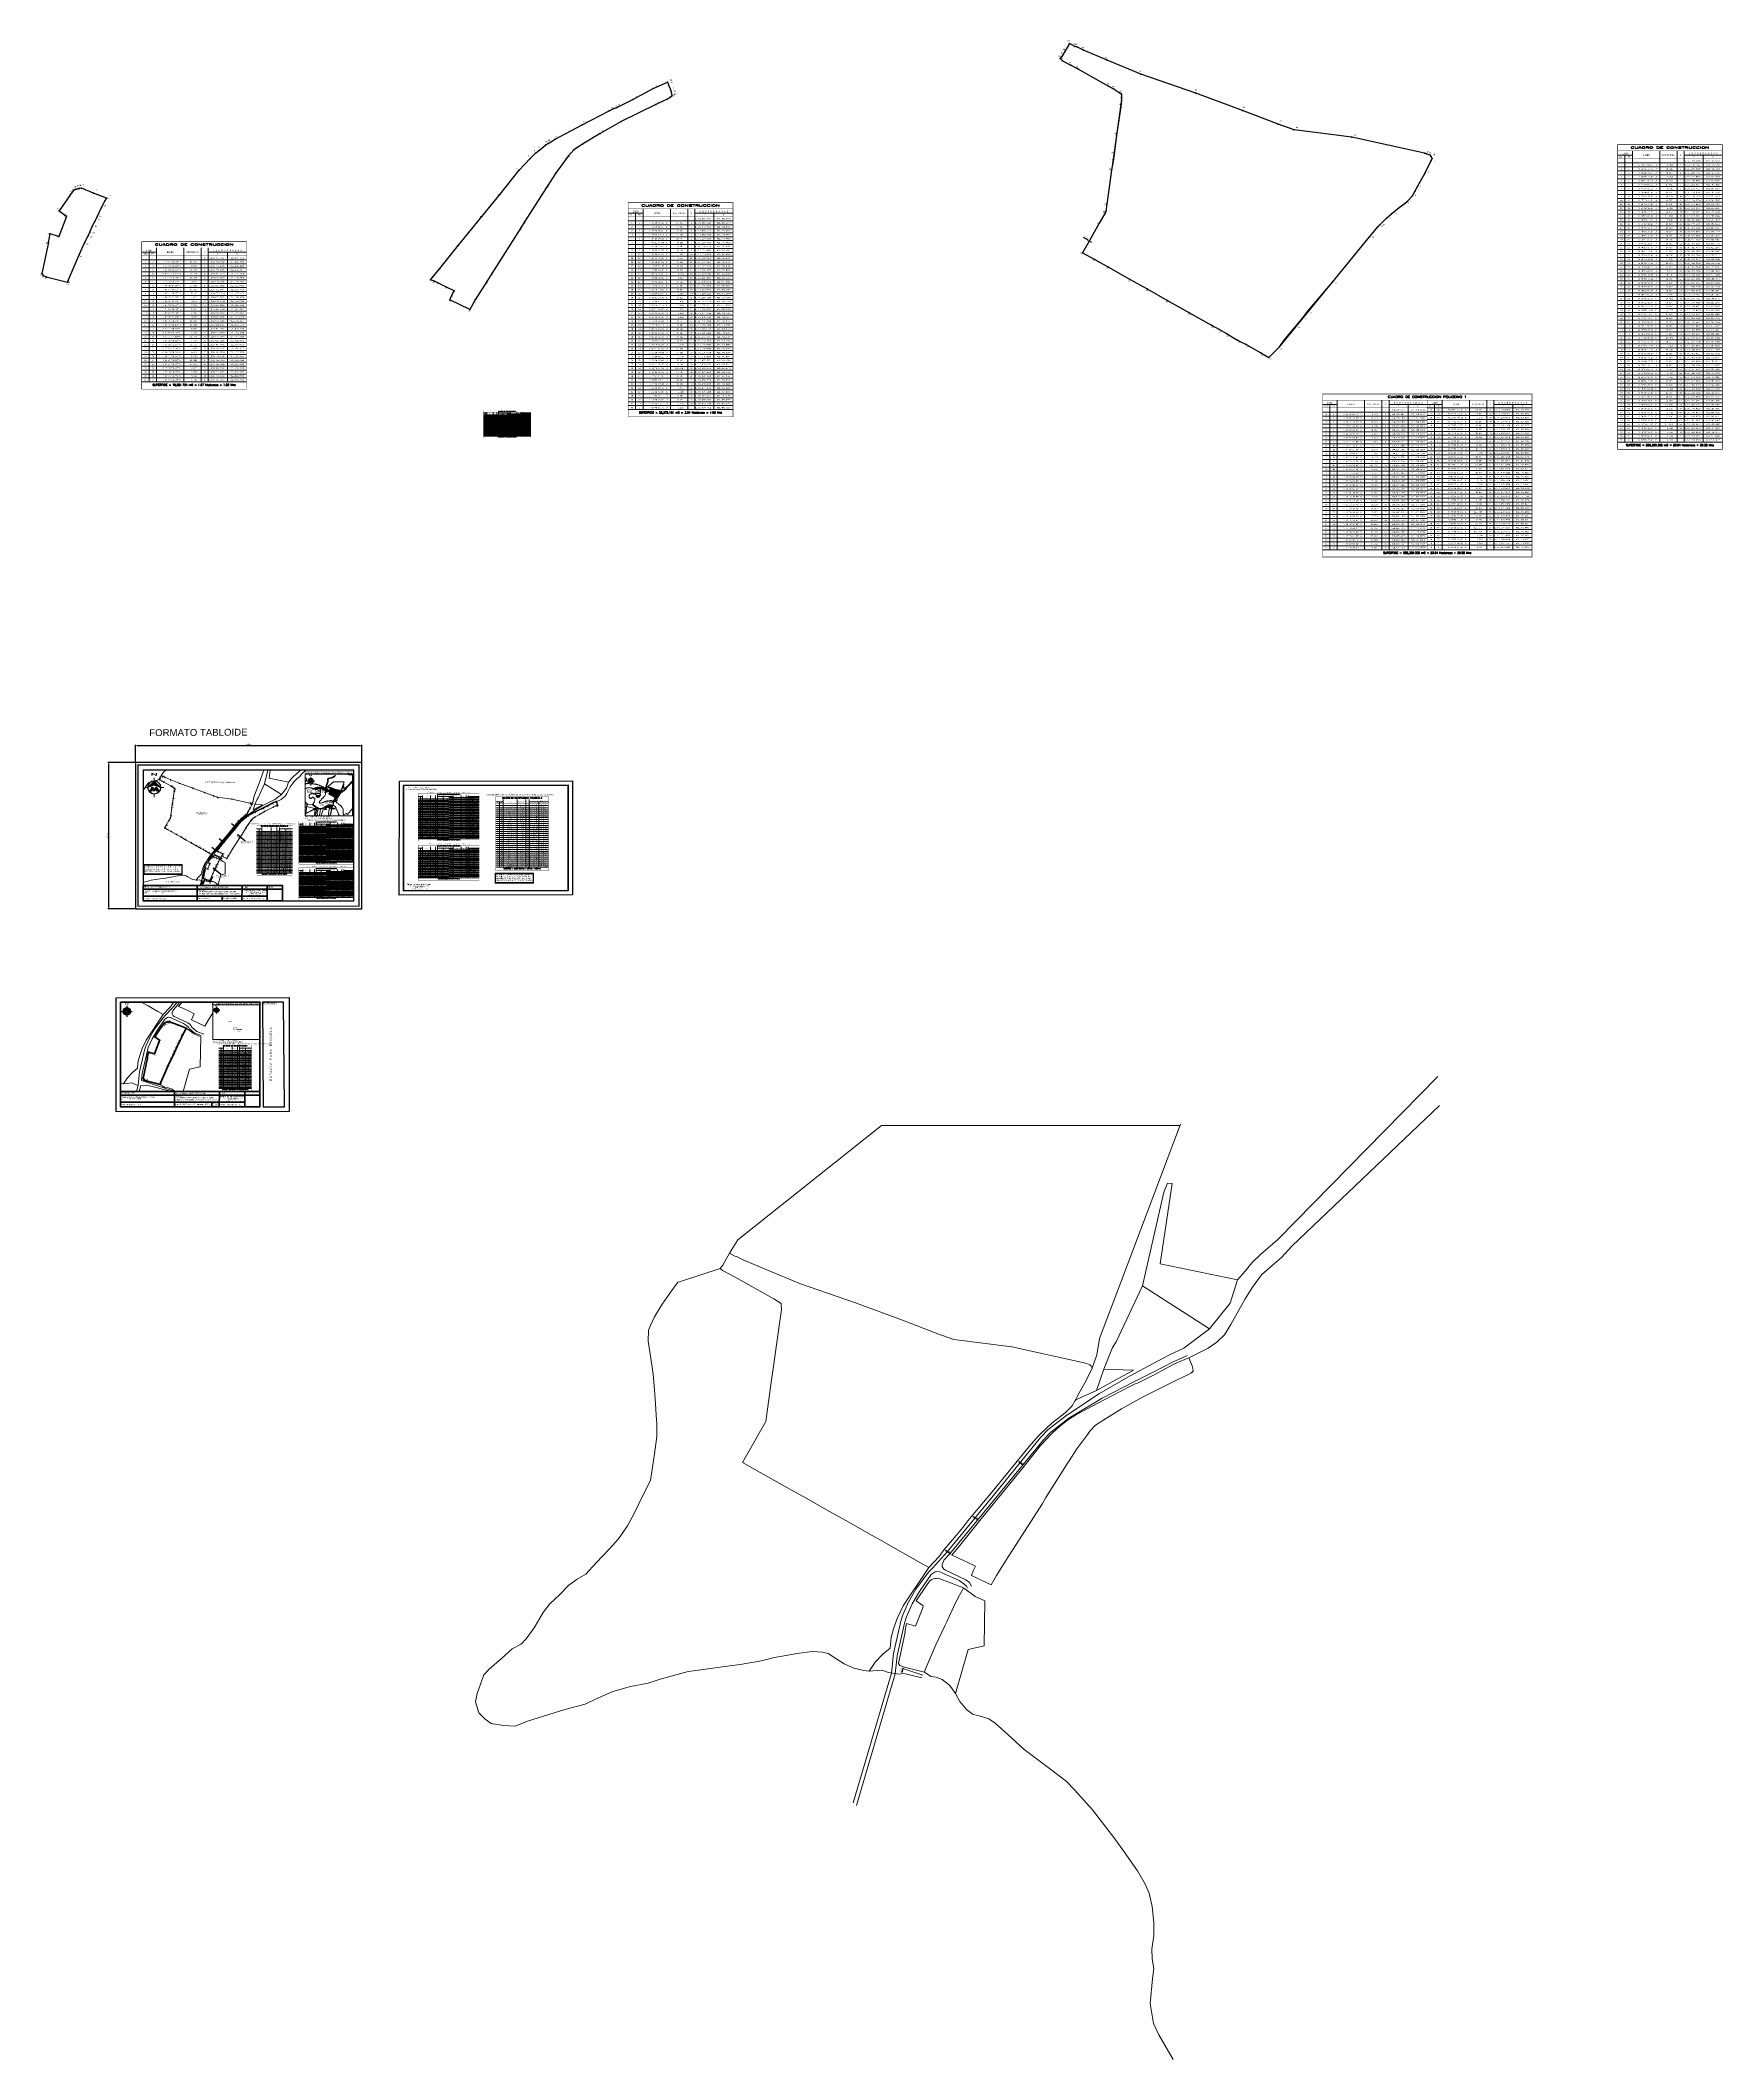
# Paper-space layout 'Layout1' of a CAD drawing. Header units: millimetres. Extents: x 482 to 3692, y -2170 to 1685.
# The model-space entities are those that its viewports show. They can reach past a viewport. Long polylines and large blocks are cut down to what shows.
import ezdxf
from ezdxf.enums import TextEntityAlignment as Align

# ---------------------------------------------------------------- set-up
doc = ezdxf.new("R2010")
doc.units = ezdxf.units.MM
for name, color, linetype in [('-2', 1, 'Continuous'), ('-3', 7, 'Continuous'), ('2', 7, 'Continuous'), ('CVL_CUADCON', 1, 'Continuous'), ('CVL_CUADCON_LIN', 8, 'Continuous'), ('CVL_CUADCON_TIT', 1, 'Continuous'), ('CVL_CUADCON_TX', 2, 'Continuous'), ('CVL_PUNTO', 250, 'Continuous'), ('CVL_PUNTO_NUM', 2, 'Continuous'), ('NORTE', 1, 'Continuous'), ('TEXTOS', 2, 'Continuous')]:
    doc.layers.add(name, color=color, linetype=linetype)
doc.layers.add('FRAME 070', color=7, linetype='Continuous', lineweight=70)
doc.styles.add('HECTOR LOPEZ', font='arial.ttf')
doc.styles.add('HUECA1', font='HUECA1.shx')
doc.styles.add('LOPEZ', font='TCCM____.TTF')
doc.styles.add('MONOTXT4', font='Monotxt4.shx')
doc.styles.add('PI', font='arial.ttf', dxfattribs={"height": 0.4})
doc.styles.get("Standard").update_dxf_attribs({"font": 'arial.ttf'})
doc.styles.add('Style-ENGINEERING', font='ENGINEERING.shx')
doc.dimstyles.new('COTA PARA REFERENCIA DE CALLES', dxfattribs={"dimtxt": 2.5, "dimasz": 2.8, "dimexe": 1.25, "dimexo": 0.625, "dimtad": 1, "dimtxsty": 'Standard', "dimcen": 2.5, "dimse1": 1, "dimse2": 1, "dimadec": 0, "dimazin": 0, "dimtfac": 1, "dimtmove": 0, "dimatfit": 3, "dimfxl": 1, "dimarcsym": 0})
doc.dimstyles.new('ISO-25', dxfattribs={"dimtxt": 2.5, "dimasz": 2.5, "dimexe": 1.25, "dimexo": 0.625, "dimtad": 1, "dimtxsty": 'Standard', "dimcen": 2.5, "dimadec": 0, "dimazin": 0, "dimtfac": 1, "dimtmove": 0, "dimatfit": 3, "dimfxl": 1, "dimarcsym": 0})

# ---------------------------------------------------------------- blocks, each defined once
blk = doc.blocks.new('*D2')
at = {"color": 0, "lineweight": -2, "transparency": 16777216}
for p, q in [((663.5, 307.1), (663.5, 340)), ((666, 338.8), (1092.8, 338.8)), ((1095.3, 307.1), (1095.3, 340))]:
    blk.add_line(p, q, dxfattribs=at)
at = {"color": 0, "transparency": 16777216}
for points in [[(666, 339.2), (666, 338.4), (663.5, 338.8)], [(1092.8, 339.2), (1092.8, 338.4), (1095.3, 338.8)]]:
    blk.add_solid(points, dxfattribs=at)
at = {"layer": 'Defpoints', "color": 0, "transparency": 16777216}
for p in [(1095.3, 338.8), (663.5, 306.4), (1095.3, 306.4)]:
    blk.add_point(p, dxfattribs=at)
at = {"color": 0, "transparency": 16777216, "insert": (879.4, 340.9), "char_height": 2.5, "attachment_point": 5}
blk.add_mtext('431,8', dxfattribs=at)
blk = doc.blocks.new('*D3')
at = {"color": 0, "lineweight": -2, "transparency": 16777216}
for p, q in [((662.9, 306.4), (610.9, 306.4)), ((612.1, 303.9), (612.1, 29.5)), ((662.9, 27), (610.9, 27))]:
    blk.add_line(p, q, dxfattribs=at)
at = {"color": 0, "transparency": 16777216}
for points in [[(611.7, 303.9), (612.5, 303.9), (612.1, 306.4)], [(611.7, 29.5), (612.5, 29.5), (612.1, 27)]]:
    blk.add_solid(points, dxfattribs=at)
at = {"layer": 'Defpoints', "color": 0, "transparency": 16777216}
for p in [(663.5, 306.4), (612.1, 27), (663.5, 27)]:
    blk.add_point(p, dxfattribs=at)
at = {"color": 0, "transparency": 16777216, "insert": (610, 166.7), "char_height": 2.5, "attachment_point": 5, "rotation": 90}
blk.add_mtext('279,4', dxfattribs=at)
blk = doc.blocks.new('*D17')
at = {"color": 0, "lineweight": -2, "transparency": 16777216}
for p, q in [((2481.6, 1303), (2472.7, 1308.1)), ((2483.9, 1301.7), (2483.8, 1301.8)), ((2483.9, 1301.9), (2484.4, 1302.9)), ((2484, 1301.9), (2484.5, 1302.8)), ((2486.1, 1300.5), (2488.3, 1299.3))]:
    blk.add_line(p, q, dxfattribs=at)
at = {"color": 0, "transparency": 16777216}
for points in [[(2481.8, 1303.4), (2481.4, 1302.7), (2483.8, 1301.8)], [(2486.3, 1300.9), (2485.9, 1300.1), (2483.9, 1301.7)]]:
    blk.add_solid(points, dxfattribs=at)
at = {"layer": 'Defpoints', "color": 0, "transparency": 16777216}
for p in [(2483.6, 1301.4), (2483.7, 1301.3), (2483.8, 1301.8)]:
    blk.add_point(p, dxfattribs=at)
at = {"color": 0, "lineweight": 9, "transparency": 16777216, "insert": (2477.1, 1308), "char_height": 2.5, "attachment_point": 5, "rotation": 330.3633}
blk.add_mtext('0,13', dxfattribs=at)
blk = doc.blocks.new('*D21')
at = {"color": 0, "lineweight": -2, "transparency": 16777216}
for p, q in [((815.4, 139.7), (809.5, 143.9)), ((817.9, 137.9), (816.6, 138.8))]:
    blk.add_line(p, q, dxfattribs=at)
at = {"color": 0, "transparency": 16777216}
for points in [[(816.8, 139), (816.5, 138.6), (815.4, 139.7)], [(818, 138.1), (817.7, 137.7), (819.1, 137.1)]]:
    blk.add_solid(points, dxfattribs=at)
at = {"layer": 'Defpoints', "color": 0, "transparency": 16777216}
for p in [(815.4, 139.7), (815.4, 139.7), (819.1, 137.1)]:
    blk.add_point(p, dxfattribs=at)
at = {"color": 0, "lineweight": 5, "transparency": 16777216, "insert": (812.2, 142.8), "char_height": 1.3, "attachment_point": 5, "rotation": 324.8024}
blk.add_mtext('17.99m', dxfattribs=at)
blk = doc.blocks.new('*D22')
at = {"color": 0, "lineweight": -2, "transparency": 16777216}
for p, q in [((829.1, 156.2), (823.2, 160.6)), ((831.2, 154.5), (830.3, 155.3))]:
    blk.add_line(p, q, dxfattribs=at)
at = {"color": 0, "transparency": 16777216}
for points in [[(830.4, 155.5), (830.1, 155.1), (829.1, 156.2)], [(831.4, 154.7), (831.1, 154.3), (832.4, 153.6)]]:
    blk.add_solid(points, dxfattribs=at)
at = {"layer": 'Defpoints', "color": 0, "transparency": 16777216}
for p in [(829.1, 156.2), (829.1, 156.2), (832.4, 153.6)]:
    blk.add_point(p, dxfattribs=at)
at = {"color": 0, "lineweight": 5, "transparency": 16777216, "insert": (826, 159.4), "char_height": 1.3, "attachment_point": 5, "rotation": 322.9943}
blk.add_mtext('17.04m', dxfattribs=at)
blk = doc.blocks.new('*D23')
at = {"color": 0, "lineweight": -2, "transparency": 16777216}
for p, q in [((852.7, 184.7), (847, 189.3)), ((854.5, 183.2), (853.8, 183.8))]:
    blk.add_line(p, q, dxfattribs=at)
at = {"color": 0, "transparency": 16777216}
for points in [[(854, 183.9), (853.7, 183.6), (852.7, 184.7)], [(854.7, 183.4), (854.4, 183), (855.7, 182.2)]]:
    blk.add_solid(points, dxfattribs=at)
at = {"layer": 'Defpoints', "color": 0, "transparency": 16777216}
for p in [(852.7, 184.7), (852.7, 184.7), (855.7, 182.2)]:
    blk.add_point(p, dxfattribs=at)
at = {"color": 0, "lineweight": 5, "transparency": 16777216, "insert": (849.7, 188), "char_height": 1.3, "attachment_point": 5, "rotation": 320.6833}
blk.add_mtext('15.90m', dxfattribs=at)
blk = doc.blocks.new('*D24')
at = {"color": 0, "lineweight": -2, "transparency": 16777216}
blk.add_line((2219.4, -1204.7), (2209.3, -1197.5), dxfattribs=at)
at = {"color": 0, "transparency": 16777216}
for points in [[(2209.5, -1197.2), (2209, -1197.9), (2207, -1195.9)], [(2219.6, -1204.3), (2219.1, -1205.1), (2221.7, -1206.3)]]:
    blk.add_solid(points, dxfattribs=at)
at = {"layer": 'Defpoints', "color": 0, "transparency": 16777216}
for p in [(2206.7, -1196.4), (2207, -1195.9), (2221.4, -1206.7)]:
    blk.add_point(p, dxfattribs=at)
at = {"color": 0, "transparency": 16777216, "insert": (2215.5, -1199.4), "char_height": 2.5, "attachment_point": 5, "rotation": 324.8024}
blk.add_mtext('17,99', dxfattribs=at)
blk = doc.blocks.new('*D25')
at = {"color": 0, "lineweight": -2, "transparency": 16777216}
blk.add_line((2272, -1139.6), (2262.2, -1133.7), dxfattribs=at)
at = {"color": 0, "transparency": 16777216}
for points in [[(2262.5, -1133.3), (2262, -1134.1), (2259.9, -1132.2)], [(2272.3, -1139.2), (2271.8, -1140), (2274.4, -1141.1)]]:
    blk.add_solid(points, dxfattribs=at)
at = {"layer": 'Defpoints', "color": 0, "transparency": 16777216}
for p in [(2259.9, -1132.2), (2260.2, -1131.7), (2274.7, -1140.6)]:
    blk.add_point(p, dxfattribs=at)
at = {"color": 0, "transparency": 16777216, "insert": (2268.2, -1134.8), "char_height": 2.5, "attachment_point": 5, "rotation": 328.6363}
blk.add_mtext('17,04', dxfattribs=at)
blk = doc.blocks.new('*D26')
at = {"color": 0, "lineweight": -2, "transparency": 16777216}
blk.add_line((2357.3, -1034.8), (2349.4, -1028.3), dxfattribs=at)
at = {"color": 0, "transparency": 16777216}
for points in [[(2349.7, -1028), (2349.1, -1028.7), (2347.2, -1026.5)], [(2357.6, -1034.5), (2357, -1035.2), (2359.5, -1036.6)]]:
    blk.add_solid(points, dxfattribs=at)
at = {"layer": 'Defpoints', "color": 0, "transparency": 16777216}
for p in [(2347.2, -1026.5), (2348.9, -1024.5), (2361.2, -1034.6)]:
    blk.add_point(p, dxfattribs=at)
at = {"color": 0, "transparency": 16777216, "insert": (2354.7, -1029.9), "char_height": 2.5, "attachment_point": 5, "rotation": 320.6833}
blk.add_mtext('15,9', dxfattribs=at)
blk = doc.blocks.new('*D27')
at = {"color": 0, "lineweight": -2, "transparency": 16777216}
for p, q in [((806.3, 77.9), (807.5, 80.6)), ((808.1, 81.9), (811.1, 88.6)), ((805.7, 76.6), (805.1, 75.2))]:
    blk.add_line(p, q, dxfattribs=at)
at = {"color": 0, "transparency": 16777216}
for points in [[(805.4, 76.7), (805.9, 76.5), (806.3, 77.9)], [(807.9, 82.1), (808.3, 81.8), (807.5, 80.6)]]:
    blk.add_solid(points, dxfattribs=at)
at = {"layer": 'Defpoints', "color": 0, "transparency": 16777216}
for p in [(804.8, 78.6, 8.7), (806, 81.2), (806.3, 77.9)]:
    blk.add_point(p, dxfattribs=at)
at = {"color": 0, "lineweight": 5, "transparency": 16777216, "insert": (809.3, 86.2), "char_height": 1.3, "attachment_point": 5, "rotation": 65.7323}
blk.add_mtext('11.65m', dxfattribs=at)
blk = doc.blocks.new('*D28')
at = {"color": 0, "lineweight": -2, "transparency": 16777216}
for p, q in [((794.5, 80.4), (792, 73.5)), ((795.3, 82.5), (795.1, 81.8))]:
    blk.add_line(p, q, dxfattribs=at)
at = {"color": 0, "transparency": 16777216}
for points in [[(794.8, 81.9), (795.3, 81.7), (794.5, 80.4)], [(795.1, 82.6), (795.6, 82.4), (795.8, 83.9)]]:
    blk.add_solid(points, dxfattribs=at)
at = {"layer": 'Defpoints', "color": 0, "transparency": 16777216}
for p in [(794.5, 80.4, 8.7), (794.5, 80.4), (795.8, 83.9)]:
    blk.add_point(p, dxfattribs=at)
at = {"color": 0, "lineweight": 5, "transparency": 16777216, "insert": (792.4, 76.5), "char_height": 1.3, "attachment_point": 5, "rotation": 69.5742}
blk.add_mtext('14.01m', dxfattribs=at)
blk = doc.blocks.new('*D30')
at = {"color": 0, "lineweight": -2, "transparency": 16777216}
blk.add_line((2127.7, -1422.3), (2125.8, -1430.5), dxfattribs=at)
at = {"color": 0, "transparency": 16777216}
for points in [[(2127.3, -1422.2), (2128.2, -1422.4), (2128.4, -1419.6)], [(2125.4, -1430.4), (2126.3, -1430.6), (2125.2, -1433.2)]]:
    blk.add_solid(points, dxfattribs=at)
at = {"layer": 'Defpoints', "color": 0, "transparency": 16777216}
for p in [(2128.4, -1419.6), (2125.2, -1433.2, 34.6), (2125.2, -1433.2)]:
    blk.add_point(p, dxfattribs=at)
at = {"color": 0, "transparency": 16777216, "insert": (2124.7, -1425.9), "char_height": 2.5, "attachment_point": 5, "rotation": 76.8908}
blk.add_mtext('14,01', dxfattribs=at)

msp = doc.modelspace()

# ---------------------------------------------------------------- hatches: boundary and pattern name
h = msp.add_hatch(color=7)
h.dxf.hatch_style = 1
h.paths.add_polyline_path([(15291.233, 17216.958), (15296.553, 17226.879), (15300.693, 17234.625), (15315.343, 17260.824), (15327.134, 17284.271), (15328.919, 17288.39), (15327.385, 17292.124), (15325.031, 17294.967), (15318.467, 17297.177), (15314.173, 17298.556), (15175.601, 17329.076), (15065.355, 17343.387), (15034.905, 17353.937), (14966.968, 17379.932), (14877.794, 17413.081), (14772.904, 17449.262), (14708.549, 17475.958), (14663.36, 17495.277), (14650.675, 17501.739), (14647.4, 17502.379), (14636.887, 17507.866), (14627.966, 17492.378), (14624.425, 17485.365), (14619.413, 17478.927), (14623.62, 17474.991), (14639.608, 17466.562), (14652.591, 17459.407), (14711.65, 17426.708), (14721.934, 17420.751), (14735.822, 17411.603), (14736.4, 17400.387), (14734.771, 17387.126), (14726.922, 17332.776), (14721.886, 17296.904), (14720.051, 17283.352), (14717.32, 17266.337), (14708.173, 17200.939), (14706.166, 17186.407), (14693.78, 17164.761), (14674.581, 17130.624), (14661.904, 17108.613), (14685.483, 17095.389), (14711.462, 17080.781), (14752.376, 17057.524), (14784.912, 17039.501), (14822.472, 17018.058), (14864.921, 16994.629), (14907.907, 16970.061), (14923.131, 16961.681), (14936.616, 16954.086), (14957.779, 16941.651), (14973.885, 16933.108), (15001.781, 16917.233), (15017.259, 16908.388), (15037.47, 16929.059), (15046.917, 16942.452), (15058.757, 16956.403), (15069.939, 16969.445), (15082.378, 16984.309), (15091.961, 16996.969), (15138.654, 17052.622), (15209.243, 17138.813), (15226.198, 17158.74), (15229.268, 17161.896), (15241.883, 17174.23), (15251.929, 17183.364), (15266.108, 17194.681), (15277.638, 17203.348), (15281.037, 17206.449)])
h.paths.add_polyline_path([(15051.676, 16804.193), (15056.215, 16814.613), (15061.445, 16825.626), (15064.561, 16832.177), (15073.689, 16850.948), (15080.867, 16864.377), (15083.504, 16869.07), (15058.734, 16878.629), (15035.468, 16887.778), (15029.306, 16887.11), (15026.453, 16886.282), (15023.448, 16885.139), (15020.339, 16883.226), (15017.779, 16880.128), (15014.335, 16875.912), (14993.048, 16844.528), (15006.981, 16834.686), (15005.758, 16830.922), (14992.136, 16795.811), (14974.954, 16800.96), (14971.721, 16784.369), (14972.308, 16784.473), (14959.607, 16725.063), (14962.358, 16721.174), (14965.888, 16719.743), (14968.506, 16718.714), (15009.017, 16708.252), (15010.089, 16711.61), (15031.049, 16760.611), (15042.213, 16784.546), (15048.308, 16796.925)])
at = {"lineweight": 9}
h = msp.add_hatch(color=7, dxfattribs=at)
h.dxf.hatch_style = 1
h.paths.add_polyline_path([(15234.119, 17030.39), (15240.979, 17041.948), (15281.581, 17106.072), (15285.365, 17111.442), (15300.081, 17134.534), (15320.654, 17162.472), (15324.811, 17168.039), (15335.253, 17179.526), (15351.359, 17190.231), (15385.067, 17210.687), (15425.293, 17233.369), (15491.532, 17266.15), (15512.992, 17276.348), (15517.33, 17278.945), (15519.894, 17280.919), (15522.186, 17282.796), (15521.322, 17287.791), (15519.983, 17293.101), (15515.695, 17303.791), (15513.805, 17308.436), (15486.196, 17296.563), (15447.505, 17275.535), (15415.688, 17259.977), (15411.124, 17258.404), (15402.63, 17254.027), (15350.617, 17227.591), (15299.527, 17199.798), (15286.233, 17191.706), (15281.522, 17188.822), (15270, 17179.47), (15261.893, 17172.887), (15251.397, 17163.322), (15230.504, 17141.072), (15194.297, 17095.14), (15159.877, 17053.195), (15114.629, 16997.776), (15079.012, 16953.24), (15061.28, 16931.609), (15068.93, 16928.644), (15075.494, 16925.503), (15091.865, 16917.508), (15106.408, 16910.714), (15102.375, 16901.882), (15098.653, 16892.956), (15136.408, 16874.897), (15146.919, 16893.011), (15169.03, 16928.232), (15178.229, 16943.386)])
h = msp.add_hatch(color=9, dxfattribs=at)
h.dxf.hatch_style = 1
h.paths.add_polyline_path([(14753.004, 16432.146), (14753.766, 16461.115), (14706.295, 16467.66), (14715.905, 16525.594), (14683.411, 16524.556), (14638.602, 16515.825), (14597.277, 16498.674), (14563.296, 16478.404), (14531.08, 16456.592), (14462.607, 16415.802), (14433.174, 16392.439), (14404.006, 16370.344), (14371.302, 16350.824), (14343.75, 16339.136), (14308.832, 16328.025), (14284.408, 16325.203), (14260.779, 16326.187), (14230.728, 16319.351), (14208.823, 16313.965), (14182.876, 16311.412), (14165.073, 16310.053), (14167.528, 16300.117), (14188.106, 16299.162), (14217.33, 16298.634), (14253.233, 16306.178), (14280.212, 16310.5), (14317.399, 16319.557), (14345.656, 16324.63), (14379.024, 16332.96), (14745.56, 16383.54), (14750.286, 16412.092)])
h.paths.add_polyline_path([(14824.284, 16491.53), (14796.6, 16505.45), (14781.958, 16516.771), (14757.125, 16525.391), (14734.248, 16525.097), (14715.89, 16525.501), (14706.295, 16467.66), (14753.766, 16461.115), (14753.004, 16432.146), (14812.901, 16422.435)])
at = {"layer": 'CVL_CUADCON_LIN', "linetype": 'ByBlock', "lineweight": 0, "ltscale": 0.5}
h = msp.add_hatch(dxfattribs=at)
h.set_pattern_fill('ANSI31', color=1, scale=10, style=0)
h.set_pattern_definition([(45, (-606444.737, -1322990.9041), (-0.8838834765, 0.8838834765), [])])
h.paths.add_polyline_path([(14941.006, 16313.678), (14939.742, 16331.002), (14949.858, 16332.23), (14951.142, 16314.216)])

# ---------------------------------------------------------------- linework, layer by layer
at = {"layer": '-2', "color": 1, "linetype": 'ByBlock', "lineweight": 0}
for p, q in [((13551.372, 17746.505), (13553.243, 17694.189)), ((15553.139, 17363.589), (15424.999, 17445.617)), ((15553.139, 17363.589), (15504.161, 17326.652, 34.969)), ((15328.919, 17288.39), (15338.19, 17313.749)), ((15351.679, 17286.934), (15337.338, 17245.637)), ((15408.339, 17284.879), (15337.338, 17245.637)), ((15408.339, 17284.879), (15351.679, 17286.934)), ((15337.338, 17245.637), (15299.574, 17228.707)), ((15106.165, 16852.809), (15083.504, 16869.07)), ((14745.455, 16382.906), (14750.286, 16412.092)), ((14750.286, 16412.092), (14753.004, 16432.146)), ((14785.572, 16407.186), (14750.286, 16412.092)), ((14779.466, 16377.504), (14785.572, 16407.186)), ((14808.148, 16402.145), (14785.572, 16407.186)), ((14379.024, 16332.96), (14831.528, 16395.403)), ((14685.554, 16276.204), (14698.129, 16376.995)), ((14698.129, 16376.995), (14745.455, 16382.906)), ((14745.455, 16382.906), (14779.466, 16377.504)), ((14832.28, 16400.649), (14808.148, 16402.145)), ((14832.28, 16400.649), (14822.534, 16332.62)), ((13950.467, 16328.33), (13970.319, 16331.448)), ((13962.037, 16314.496), (13975.272, 16316.66)), ((13970.319, 16331.448), (13986.831, 16330.531)), ((13975.272, 16316.66), (13990.759, 16314.735)), ((13986.831, 16330.531), (14009.133, 16323.205)), ((13990.759, 16314.735), (14010.781, 16308.193)), ((14009.133, 16323.205), (14026.894, 16319.735)), ((14026.894, 16319.735), (14165.073, 16310.053)), ((14532.61, 16354.154), (14533.872, 16340.152)), ((13445.21, 16069.478), (13861.899, 16285.695)), ((13450.9, 16051.632), (13870.666, 16271.124)), ((13861.899, 16285.695), (13881.844, 16299.488)), ((13870.666, 16271.124), (13891.366, 16283.894)), ((13881.844, 16299.488), (13906.846, 16310.183)), ((13891.366, 16283.894), (13912.053, 16295.392)), ((14010.781, 16308.193), (14034.128, 16304.162)), ((14034.128, 16304.162), (14051.387, 16301.459)), ((14051.387, 16301.459), (14070.174, 16298.995)), ((14070.174, 16298.995), (14093.035, 16297.51)), ((14165.073, 16310.053), (14167.528, 16300.117)), ((14171.223, 15897.109), (14215.556, 16298.666)), ((14831.743, 16281.444), (15070.31, 16300.053)), ((13409.408, 16015.419), (13432.929, 16031.212)), ((13432.929, 16031.212), (13450.9, 16051.632)), ((13356.836, 15991.001), (13387.171, 16001.139)), ((13387.171, 16001.139), (13409.408, 16015.419))]:
    msp.add_line(p, q, dxfattribs=at)
for points in [[(15771.811, 18154.959), (15770.916, 18172.879), (15762.063, 18222.658)], [(15752.667, 18220.379), (15754.937, 18197.269), (15755.946, 18188.126), (15756.702, 18179.745), (15758.218, 18169.078), (15758.977, 18164.253), (15758.716, 18154.095), (15773.951, 18155.1)], [(13401.881, 18006.928), (13372.717, 18057.738), (13376.825, 18125.539), (13338.265, 18173.816), (13334.24, 18229.433), (13289.563, 18244.701), (13244.181, 18343.772), (13242.422, 18369.929), (14214.822, 18293.828), (14214.578, 18309.065)], [(15772.839, 18155.027), (15790.965, 18159.405), (15808.231, 18159.139), (15816.611, 18161.165), (15825.752, 18161.667), (15836.671, 18163.691), (15844.797, 18165.97), (15851.399, 18166.22), (15862.063, 18166.72), (15869.427, 18167.985), (15872.729, 18169.252), (15887.964, 18170.257), (15890.249, 18170.256), (15899.643, 18168.979), (15907.768, 18169.228), (15928.335, 18170.229), (15935.953, 18172.001), (15955.757, 18171.48), (15987.288, 18170.204)], [(13401.996, 18006.748), (13374.958, 17992.218), (13137.943, 17810.812)], [(13390.279, 17745.859), (13475.436, 17891.839), (13401.881, 18006.928)], [(15988.632, 17844.926), (15683.495, 17534.193), (15650.205, 17505.782), (15633.798, 17489.669), (15621.202, 17473.519), (15606.317, 17457.137)], [(15992.264, 17789.83), (15710.069, 17521.235), (15690.817, 17499.556), (15672.385, 17484.478), (15652.149, 17466.621), (15635.167, 17442.887), (15621.251, 17421.158), (15594.132, 17371.847), (15582.016, 17352.389), (15567.403, 17338.038), (15550.527, 17326.503), (15513.805, 17308.436)], [(13139.628, 17744.854), (13140.07, 17560.038), (13211.534, 17652.144), (13290.541, 17676.822), (13360.022, 17687.61), (13390.507, 17745.86)], [(14927.169, 17752.022), (14652.864, 17533.675), (14636.887, 17507.866)], [(15497.573, 17754.309), (15383.364, 17451.091), (15343.297, 17345.473), (15338.19, 17313.749)], [(15606.317, 17457.137), (15459.169, 17487.491), (15481.863, 17640.802), (15472.723, 17641.904), (15465.705, 17624.177), (15424.999, 17445.617)], [(14563.575, 17497.929), (14619.413, 17478.927)], [(15606.317, 17457.137), (15592.71, 17412.529), (15553.139, 17363.589)], [(15424.999, 17445.617), (15375.263, 17338.82), (15368.049, 17327.703), (15351.679, 17286.934)], [(15299.574, 17228.707), (15296.493, 17226.767)], [(13093.233, 16962.545), (13500.27, 16579.681), (13429.779, 16067.745)], [(15017.259, 16908.388), (14968.253, 16835.037), (14957.111, 16810.74), (14950.332, 16791.232), (14945.61, 16774.5), (14944.79, 16767.899), (14943.655, 16754.438), (14929.825, 16742.367), (14915.207, 16727.508), (14903.617, 16710.078)], [(15124.646, 16844.502), (15123.128, 16758.35), (15092.314, 16751.522), (15068.706, 16667.864)], [(15106.165, 16852.809), (15124.646, 16844.502)], [(14753.004, 16432.146), (14753.766, 16461.115), (14706.295, 16467.66), (14715.89, 16525.501)], [(14753.004, 16432.146), (14812.901, 16422.435), (14824.284, 16491.531)], [(14879.26, 16454.094), (14860.924, 16420.969), (14848.585, 16376.095), (14835.094, 16315.727), (14831.743, 16281.444)], [(14779.466, 16377.504), (14766.103, 16302.901), (14685.554, 16276.204)], [(14808.148, 16402.145), (14793.071, 16334.929), (14822.534, 16332.62)], [(15994.718, 16367.109), (15681.11, 15986.779), (15611.952, 16041.821), (15483.469, 15968.804)], [(14170.857, 15897.214), (14196.463, 15889.857), (14211.15, 15883.619), (14243.361, 15875.947), (14378.644, 16332.865)], [(14217.33, 16298.634), (14253.233, 16306.178), (14280.212, 16310.5), (14317.399, 16319.557), (14345.656, 16324.63), (14379.024, 16332.96)], [(14533.872, 16340.152), (14429.213, 16288.517), (14442.533, 16242.386), (14542.598, 16262.8), (14533.258, 16339.849)], [(14822.534, 16332.62), (14807.905, 16258.537), (14789.173, 16180.171), (14782.112, 16128.639), (14772.658, 16093.905), (14762.858, 16048.754), (14743.359, 15998.863), (14726.041, 15965.982), (14678.609, 15889.918), (14617.241, 15789.838)], [(14840.016, 16325.186), (14908.279, 16333.477)], [(14840.77, 16318.982), (14908.734, 16327.236)], [(14910.963, 16333.802), (14936.604, 16336.916)], [(14911.418, 16327.562), (14937.059, 16330.676)], [(14929.369, 16336.038), (14936.604, 16336.916)], [(14939.287, 16337.242), (14938.497, 16348.075)], [(14939.287, 16337.242), (14963.878, 16340.229)], [(14940.969, 16314.176), (14939.678, 16331.887)], [(14940.238, 16331.062), (14964.333, 16333.988)], [(14949.893, 16331.731), (14951.106, 16314.715)], [(14831.743, 16281.444), (14816.383, 16210.926), (14804.178, 16152.325), (14792.8, 16101.088), (14781.58, 16038.919), (14748.152, 15965.775), (14722.945, 15931.697), (14642.454, 15795.703)], [(14057.571, 15929.226), (14059.755, 15951.377), (14031.137, 16050.012), (14064.862, 16185.936), (14073.997, 16184.325), (14092.247, 16297.561)], [(14093.035, 16297.51), (14131.411, 16297.151), (14167.528, 16300.117), (14188.106, 16299.162), (14217.33, 16298.634)], [(14685.554, 16276.204), (14655.671, 16027.644), (14648.212, 15988.57), (14637.03, 15930.722), (14624.693, 15886.102), (14611.87, 15844.029), (14597.522, 15801.969), (14617.302, 15789.938)], [(13380.989, 16020.768), (13405.018, 16036.556), (13420.628, 16048.611), (13433.422, 16058.404), (13445.21, 16069.478)], [(12731.211, 14990.314), (12837.304, 14973.561), (12892.509, 15298.392), (13273.919, 15230.514), (13604.997, 15625.458), (13877.559, 15607.909), (13948.354, 15942.507), (14020.466, 15934.461), (14057.274, 15929.287)], [(14057.274, 15929.287), (14119.686, 15916.502), (14139.453, 15909.963), (14170.857, 15897.214)]]:
    msp.add_lwpolyline(points, dxfattribs=at)
for points, elevation in [([(14978.842, 16842.53), (14967.669, 16817.909), (14963.897, 16805.916), (14949.878, 16743.856), (14945.989, 16706.546)], 35.517), ([(14985.957, 16838.464), (14974.783, 16813.843), (14971.012, 16801.849), (14956.993, 16739.789), (14953.402, 16705.344)], 35.328)]:
    msp.add_lwpolyline(points, dxfattribs=dict(at, elevation=elevation))
at = {"layer": '-2', "color": 1, "linetype": 'ByBlock', "lineweight": 0, "const_width": 0.1, "flags": 128}
for points in [[(14907.489, 16344.309), (14908.279, 16333.477)], [(14908.734, 16327.236), (14911.231, 16293)], [(14910.173, 16344.635), (14910.963, 16333.802)], [(14911.418, 16327.562), (14913.923, 16293.21)], [(14935.814, 16347.749), (14936.604, 16336.916)], [(14937.059, 16330.676), (14939.645, 16295.216)], [(14941.006, 16313.678), (14942.337, 16295.426)], [(14911.231, 16293), (14838.003, 16287.288)], [(14911.231, 16293), (14838.003, 16287.288)], [(14939.645, 16295.216), (14913.923, 16293.21)], [(14968.058, 16297.433), (14942.337, 16295.426)]]:
    msp.add_lwpolyline(points, dxfattribs=at)
msp.add_lwpolyline([(14941.006, 16313.678), (14939.742, 16331.002), (14949.858, 16332.23), (14951.142, 16314.216)], close=True, dxfattribs=at)
at = {"layer": '-2', "color": 1, "linetype": 'ByBlock', "lineweight": 0}
for centre in [(14939.742, 16331.002), (14949.858, 16332.23)]:
    msp.add_circle(centre, 0.5, dxfattribs=at)
for p in [(14939.742, 16331.002), (14949.858, 16332.23)]:
    msp.add_point(p, dxfattribs=at)
at = {"layer": '-3', "color": 1, "linetype": 'ByBlock', "lineweight": 0}
msp.add_line((14556.034, 17534.327), (14563.575, 17497.929), dxfattribs=at)
for points in [[(14602.166, 17750.719), (14604.461, 17766.87), (14609.296, 17783.12), (14611.081, 17794.038), (14611.343, 17805.973), (14611.1, 17821.972), (14608.317, 17836.449), (14607.055, 17848.132), (14606.811, 17862.353), (14604.535, 17875.306), (14602.763, 17884.449), (14600.486, 17895.624), (14599.223, 17905.783), (14599.226, 17909.846), (14600.755, 17917.971), (14607.106, 17923.554), (14620.06, 17930.655), (14640.635, 17943.338), (14649.017, 17948.411), (14660.446, 17953.736), (14667.557, 17956.017), (14677.716, 17960.073), (14690.668, 17964.127), (14704.38, 17965.641), (14713.013, 17965.635), (14727.486, 17966.641), (14743.483, 17968.915), (14754.911, 17971.954), (14764.054, 17975.503), (14790.718, 17981.071), (14815.604, 17986.133), (14823.731, 17990.444), (14835.921, 17994.245), (14839.477, 17996.02), (14848.368, 18002.617), (14863.608, 18011.24), (14874.021, 18015.042), (14882.149, 18019.354), (14893.323, 18022.901), (14903.23, 18029.751), (14912.629, 18036.093), (14921.012, 18042.436), (14929.14, 18047.763), (14936.759, 18049.535), (14946.409, 18052.068), (14954.534, 18052.824), (14967.231, 18055.609), (14972.819, 18059.16), (14979.17, 18064.234), (14988.064, 18074.132), (14995.434, 18085.047), (15002.55, 18093.676), (15011.188, 18102.558), (15017.285, 18107.633), (15023.127, 18110.93), (15025.413, 18111.182), (15026.426, 18107.118), (15026.676, 18102.039), (15024.386, 18095.438), (15021.08, 18086.298), (15014.474, 18079.954), (15003.804, 18071.328), (14993.387, 18061.685), (14985.511, 18054.326), (14977.635, 18046.459), (14970.522, 18040.877), (14964.423, 18033.771), (14954.515, 18023.874), (14947.655, 18017.276), (14941.05, 18011.948), (14930.381, 18005.099), (14919.205, 17999.012), (14908.791, 17993.686), (14900.664, 17990.391), (14892.791, 17986.587), (14867.902, 17978.224), (14859.268, 17976.199), (14844.289, 17976.971), (14814.324, 17971.913), (14800.102, 17966.336), (14786.643, 17963.298), (14774.709, 17963.052), (14762.267, 17961.537), (14734.333, 17954.446), (14721.635, 17949.884), (14707.412, 17944.053), (14695.73, 17940.252), (14681.002, 17937.723), (14668.812, 17934.684), (14658.399, 17929.867), (14646.968, 17921.494), (14639.091, 17913.12), (14628.928, 17903.223), (14623.591, 17895.1), (14622.061, 17885.705), (14621.802, 17878.087), (14622.304, 17869.452), (14623.567, 17860.31), (14625.339, 17852.182), (14626.859, 17846.594), (14630.661, 17837.703), (14632.434, 17831.607), (14633.189, 17820.687), (14633.942, 17808.497), (14633.679, 17795.292), (14633.165, 17786.15), (14631.382, 17777.771), (14629.588, 17752.632)], [(14599.058, 17750.706), (14594.255, 17719.265), (14581.667, 17703.878), (14567.854, 17693.84), (14556.765, 17675.643), (14545.423, 17628.472), (14537.812, 17601.092), (14527.7, 17578.311), (14519.913, 17559.829), (14523.509, 17535.14), (14522.325, 17516.088), (14512.935, 17488.724), (14501.35, 17471.803), (14473.925, 17445.625), (14460.125, 17437.112), (14450.415, 17431.103), (14439.977, 17429.167), (14435.447, 17434.293), (14428.897, 17440.963), (14421.815, 17444.842), (14411.384, 17443.669), (14401.689, 17439.439), (14391.017, 17439.793), (14384.733, 17447.731), (14383.067, 17460.71), (14381.863, 17468.346), (14379.155, 17478.285), (14374.116, 17483.415), (14368.539, 17484.993), (14357.352, 17484.589), (14340.848, 17486.523), (14291.759, 17511.384), (14269.272, 17526.591), (14241.956, 17541.843), (14190.35, 17569.523), (14160.19, 17579.21), (14140.422, 17585.749), (14070.906, 17599.872), (14051.923, 17608.946), (14028.607, 17616.535), (14005.268, 17621.583), (13988.038, 17627.59), (13972.027, 17627.74), (13961.099, 17627.843), (13954.817, 17636.035), (13940.913, 17644.553), (13925.165, 17645.717), (13908.345, 17640.537), (13859.291, 17640.488), (13826.05, 17646.645), (13802.753, 17656.522), (13772.778, 17658.328), (13753.452, 17657.238), (13738.235, 17660.939), (13716.878, 17660.122), (13701.625, 17659.757), (13666.017, 17656.786), (13651.778, 17656.156), (13634.751, 17656.316), (13616.047, 17668.183), (13599.61, 17677.742), (13588.987, 17683.687), (13583.713, 17690.853), (13577.147, 17695.744), (13570.011, 17693.524), (13553.243, 17694.189), (13558.022, 17688.552), (13562.541, 17682.155), (13547.696, 17670.348), (13517.135, 17663.263), (13502.377, 17661.368), (13484.847, 17662.294), (13470.861, 17661.409), (13459.139, 17657.96), (13451.43, 17648.373), (13440.199, 17642.887), (13434.416, 17650.058), (13431.984, 17662.535), (13430.314, 17675.006), (13427.59, 17683.165), (13422.784, 17685.752), (13405.39, 17673.205), (13397.392, 17659.555), (13394.768, 17650.175), (13386.557, 17641.355), (13357.255, 17632.988)], [(14628.292, 17750.823), (14618.854, 17712.935), (14598.777, 17684.146), (14590.492, 17666.94), (14584.456, 17645.137), (14581.439, 17620.001), (14579.482, 17599.686), (14565.933, 17561.686), (14556.034, 17534.327)], [(14619.413, 17478.927), (14545.425, 17454.869), (14538.289, 17452.648), (14521.822, 17429.672), (14508.439, 17410.734), (14493.993, 17386.468), (14486.476, 17369.763), (14482.332, 17360.905), (14481.893, 17339.813), (14485.495, 17315.886), (14491.508, 17276.941), (14494.04, 17246.924), (14496.094, 17220.216), (14497.429, 17198.598), (14498.308, 17182.831), (14498.343, 17157.921), (14494.244, 17125.171), (14486.169, 17073.902), (14471.168, 17044.304), (14455.891, 17012.166), (14442.208, 16987.893), (14425.211, 16962.635), (14408.271, 16943.73), (14382.877, 16917.279), (14362.86, 16895.353), (14346.51, 16885.847), (14330.651, 16874.303), (14312.95, 16855.66), (14294.249, 16838.805), (14281.395, 16822.15), (14264.365, 16793.079), (14248.927, 16771.618), (14239.435, 16761.54), (14222.581, 16752.547), (14201.838, 16734.695), (14178.78, 16713.814), (14168.523, 16703.489), (14155.756, 16667.769), (14152.564, 16651.531), (14158.482, 16630.888), (14171.08, 16618.315), (14182.193, 16610.331), (14206.049, 16606.295), (14227.899, 16605.328), (14251.618, 16614.765), (14322.981, 16637.227), (14361.704, 16647.54), (14381.353, 16656.506), (14414.779, 16671.444), (14447.902, 16680.793), (14482.017, 16687.336), (14504.959, 16695.001), (14558.208, 16709.753), (14592.047, 16713.757), (14628.184, 16719.011), (14657.702, 16723.056), (14697.921, 16730.05), (14722.374, 16736.176), (14745.283, 16740.028), (14765.652, 16744.159), (14795.42, 16747.692), (14814.469, 16746.243), (14825.379, 16744.108), (14840.289, 16734.309), (14855.961, 16724.504), (14874.438, 16715.689), (14893.211, 16711.7), (14903.617, 16710.078)], [(14165.073, 16310.053), (14136.5, 16326.842), (14110.159, 16337.256), (14089.881, 16343.546), (14069.144, 16355.433), (14050.986, 16371.616), (14027.761, 16389.626), (14006.509, 16400.754), (13981.686, 16410.391), (13954.588, 16421.575), (13942.508, 16435.159), (13929.535, 16462.986), (13910.863, 16478.411), (13882.544, 16495.198), (13867.636, 16505.251), (13847.481, 16525.519), (13834.651, 16540.636), (13824.666, 16561.318), (13822.568, 16582.943), (13832.93, 16605.213), (13848.58, 16621.843), (13867.014, 16637.175), (13879.378, 16655.868), (13894.318, 16678.604), (13900.306, 16694.816), (13904.06, 16717.148), (13915.256, 16747.545), (13918.47, 16766.324), (13913.541, 16783.908), (13909.91, 16804.531), (13913.962, 16831.944), (13915.135, 16849.726), (13916.033, 16865.222), (13908.512, 16876.985), (13895.314, 16879.142), (13878.989, 16872.432), (13867.292, 16871.779), (13837.466, 16890.613), (13829.204, 16904.924), (13818.642, 16917.732), (13803.739, 16928.293), (13785.728, 16932.274), (13765.299, 16921.282), (13748.853, 16900.847), (13736.262, 16885.206), (13717.534, 16865.301), (13700.899, 16852.24), (13687.186, 16853.639), (13653.053, 16874.039), (13641.697, 16883.295), (13631.395, 16896.863), (13622.133, 16912.963), (13615.429, 16931.073), (13611.512, 16948.139), (13610.141, 16965.69), (13607.486, 16981.728), (13606.333, 16995.211), (13606.034, 17019.106), (13609.483, 17035.595), (13613.164, 17049.541), (13623.887, 17055.032), (13647.412, 17071.334), (13671.95, 17087.117), (13704.387, 17105.114), (13728.626, 17115.817), (13750.081, 17127.817), (13774.302, 17136.486), (13794.422, 17141.127), (13804.581, 17140.269), (13814.706, 17135.599), (13823.802, 17129.414), (13825.987, 17117.701), (13822.823, 17104.768), (13823.247, 17095.105), (13830.811, 17088.172), (13843.522, 17088.561), (13863.169, 17097.273), (13888.98, 17113.299), (13905.608, 17125.598), (13918.362, 17130.816), (13931.069, 17130.697), (13939.146, 17124.267), (13942.798, 17105.932), (13940.384, 17091.467), (13937.485, 17079.802), (13951.189, 17077.386), (13960.632, 17081.873), (13992.077, 17102.675), (14007.954, 17116.252), (14030.655, 17125.444), (14059.665, 17129.493), (14075.936, 17130.104), (14094.745, 17130.182), (14124.975, 17128.374), (14162.36, 17131.074), (14180.48, 17139.546), (14199.636, 17150.296), (14212.979, 17164.66), (14223.59, 17186.42), (14219.749, 17212.128), (14203.649, 17231.088), (14176.402, 17254.219), (14149.367, 17272.518), (14128.178, 17290.763), (14094.004, 17306.588), (14063.891, 17321.612), (14031.249, 17338.185), (13999.798, 17345.597), (13973.39, 17348.386), (13949.318, 17356.745), (13927.827, 17369.655), (13898.231, 17385.691), (13878.007, 17398.081), (13855.221, 17408.207), (13820.178, 17411.84), (13797.087, 17416.123), (13783.618, 17416.249), (13766.784, 17409.544), (13735.331, 17416.701), (13706.452, 17427.647), (13664.408, 17444.308), (13624.808, 17450.016), (13585.365, 17444.539), (13545.849, 17430.675), (13519.396, 17428.381), (13493.741, 17430.147), (13471.009, 17417.396), (13416.761, 17375.711), (13378.1, 17343.538)], [(15026.453, 16886.282), (15023.448, 16885.139), (15020.339, 16883.226), (15017.779, 16880.128), (15014.335, 16875.912), (14993.048, 16844.528), (15006.981, 16834.686), (15005.758, 16830.922), (14992.136, 16795.811), (14974.954, 16800.96), (14971.721, 16784.369), (14972.308, 16784.473), (14959.607, 16725.063), (14962.358, 16721.174), (14968.285, 16718.771), (15009.017, 16708.252), (15010.089, 16711.61), (15031.049, 16760.611), (15042.213, 16784.546), (15048.308, 16796.925), (15051.676, 16804.193), (15056.215, 16814.613), (15061.445, 16825.626), (15064.561, 16832.177), (15073.689, 16850.948), (15080.867, 16864.377), (15083.504, 16869.07), (15058.734, 16878.629), (15035.468, 16887.778), (15031.854, 16887.386), (15029.752, 16887.24), (15026.453, 16886.282)], [(14879.26, 16454.094), (14953.402, 16705.344)], [(14903.617, 16710.078), (14911.504, 16711.021), (14927.783, 16712.393), (14940.447, 16707.445), (14960.092, 16704.259)], [(14965.888, 16719.743), (14968.506, 16718.714)], [(15009.017, 16708.252), (15015.289, 16704.269), (15021.458, 16699.824), (15031.359, 16698.461), (15043.27, 16694.536), (15057.149, 16683.223), (15062.174, 16676.567), (15068.706, 16667.864)], [(15068.706, 16667.864), (15076.449, 16652.286), (15089.278, 16637.17), (15102.409, 16627.388), (15113.825, 16624.994), (15132.072, 16618.977), (15143.95, 16611.24), (15168.412, 16589.406), (15199.42, 16560.394), (15250.172, 16522.3), (15279.463, 16500.421), (15296.341, 16483.233), (15330.071, 16445.807), (15372.285, 16390.509), (15390.363, 16365.176), (15415.46, 16328.848), (15430.236, 16303.8), (15438.219, 16286.696), (15443.842, 16261.225), (15446.617, 16229.935), (15447.166, 16205.529), (15443.129, 16179.895), (15443.98, 16161.078), (15447.121, 16142.493), (15444.152, 16122.695), (15439.93, 16075.966), (15446.201, 16037.527), (15456.436, 16016.334), (15483.469, 15968.804)], [(14714.173, 16525.539), (14683.411, 16524.556), (14638.602, 16515.825), (14597.277, 16498.674), (14563.296, 16478.404), (14531.08, 16456.592), (14462.607, 16415.802), (14433.174, 16392.439), (14404.006, 16370.344), (14371.302, 16350.824), (14343.75, 16339.136), (14308.832, 16328.025), (14284.408, 16325.203), (14260.779, 16326.187), (14230.728, 16319.351), (14208.823, 16313.965), (14182.876, 16311.412), (14165.073, 16310.053)], [(14825.447, 16490.946), (14796.6, 16505.45), (14781.958, 16516.771), (14757.125, 16525.391), (14734.248, 16525.097), (14714.173, 16525.539)], [(14872.858, 16458.724), (14849.711, 16475.468), (14838.832, 16481.162), (14825.699, 16490.689)], [(15070.31, 16300.053), (15061.963, 16333.683), (15053.786, 16357.652), (15049.071, 16370.659), (15035.769, 16389.847), (15021.421, 16405.741), (15004.819, 16425.468), (14984.671, 16446.499), (14959.234, 16473.172), (14945.618, 16485.5), (14926.807, 16485.167), (14908.172, 16475.937), (14892.304, 16463.377), (14879.26, 16454.094)], [(15250.475, 15890.156), (15236.811, 15926.123), (15224.093, 15953.948), (15214.099, 15973.613), (15203.102, 15994.813), (15191.616, 16018.305), (15182.414, 16041.267), (15175.964, 16059.374), (15169.04, 16081.298), (15160.903, 16109.842), (15139.457, 16156.812), (15126.991, 16184.38), (15112.75, 16212.473), (15099.726, 16234.454), (15070.31, 16300.053)], [(15483.469, 15968.804), (15507.456, 15921.81), (15519.771, 15905.936)]]:
    msp.add_lwpolyline(points, dxfattribs=at)
for points, elevation in [([(14872.858, 16458.724), (14945.989, 16706.546)], 35.517), ([(14960.092, 16704.259), (14970.121, 16705.984), (15004.227, 16697.629)], 34.614), ([(15005.771, 16702.866), (14967.667, 16715.23)], 34.233)]:
    msp.add_lwpolyline(points, dxfattribs=dict(at, elevation=elevation))
at = {"color": 1, "linetype": 'ByBlock', "lineweight": 0, "ltscale": 10}
for p, q in [((15282.084, 18187.287), (15262.084, 18200.287)), ((15302.084, 18177.287), (15282.084, 18187.287)), ((15319.084, 18168.287), (15302.084, 18177.287)), ((15331.084, 18174.287), (15319.084, 18168.287)), ((15334.084, 18201.287), (15331.084, 18174.287))]:
    msp.add_line(p, q, dxfattribs=at)
at = {"color": 1, "linetype": 'ByBlock', "lineweight": 0}
msp.add_line((14927.169, 17752.022), (15496.711, 17752.022), dxfattribs=at)
at = {"color": 1, "linetype": 'ByBlock', "lineweight": 0, "ltscale": 10, "flags": 128}
for points in [[(15262.084, 18200.287), (15282.084, 18187.287), (15302.084, 18177.287), (15319.084, 18168.287), (15331.084, 18174.287), (15334.084, 18201.287)], [(16189.084, 18150.287), (16176.084, 18154.287), (16154.084, 18162.287), (15966.084, 18113.287), (15743.084, 18143.287)]]:
    msp.add_lwpolyline(points, dxfattribs=at)
at = {"color": 1, "linetype": 'ByBlock', "lineweight": 0, "ltscale": 0.5, "flags": 128}
for points in [[(15451.147, 18233.4), (15743.084, 18143.287)], [(13372.725, 16040.561), (13407.741, 16387.568), (13489.647, 16422.528), (13508.257, 16565.19), (13238.741, 16496.568)]]:
    msp.add_lwpolyline(points, dxfattribs=at)
at = {"color": 1, "linetype": 'ByBlock', "lineweight": 0}
for points in [[(15328.919, 17288.39), (15327.385, 17292.124), (15325.031, 17294.967), (15318.467, 17297.177), (15314.173, 17298.556), (15175.601, 17329.076), (15065.355, 17343.387), (15034.905, 17353.937), (14966.968, 17379.932), (14877.794, 17413.081), (14772.904, 17449.262), (14708.549, 17475.958), (14663.36, 17495.277), (14650.675, 17501.739), (14647.4, 17502.379), (14636.887, 17507.866), (14627.966, 17492.378), (14624.425, 17485.365), (14619.413, 17478.927), (14623.62, 17474.991), (14639.608, 17466.562), (14652.591, 17459.407), (14711.65, 17426.708), (14721.934, 17420.751), (14735.621, 17411.736), (14735.782, 17411.108), (14735.874, 17410.607), (14736.4, 17400.387), (14734.771, 17387.126), (14726.922, 17332.776), (14721.886, 17296.904), (14720.051, 17283.352), (14717.32, 17266.337), (14708.173, 17200.939), (14706.243, 17186.962), (14705.651, 17185.506), (14693.78, 17164.761), (14674.581, 17130.624), (14661.904, 17108.613), (14685.483, 17095.389), (14711.462, 17080.781), (14752.376, 17057.524), (14784.912, 17039.501), (14822.472, 17018.058), (14864.921, 16994.629), (14907.907, 16970.061), (14923.131, 16961.681), (14936.616, 16954.086), (14957.779, 16941.651), (14973.885, 16933.108), (15001.781, 16917.233), (15017.259, 16908.388), (15037.47, 16929.059), (15046.917, 16942.452), (15058.757, 16956.403), (15069.939, 16969.445), (15082.378, 16984.309), (15091.961, 16996.969), (15138.654, 17052.622), (15209.243, 17138.813), (15226.198, 17158.74), (15229.268, 17161.896), (15241.883, 17174.23), (15251.929, 17183.364), (15266.108, 17194.681), (15277.638, 17203.348), (15281.037, 17206.449), (15291.233, 17216.958), (15296.553, 17226.879), (15300.693, 17234.625), (15315.343, 17260.824), (15327.134, 17284.271), (15328.919, 17288.39)], [(15061.28, 16931.609), (15079.012, 16953.24), (15114.629, 16997.776), (15159.877, 17053.195), (15194.297, 17095.14), (15230.504, 17141.072), (15251.397, 17163.322), (15261.893, 17172.887), (15270, 17179.47), (15281.522, 17188.822), (15286.233, 17191.706), (15299.527, 17199.798), (15350.617, 17227.591), (15402.63, 17254.027), (15411.124, 17258.404), (15415.688, 17259.977), (15447.505, 17275.535), (15486.196, 17296.563), (15513.805, 17308.436), (15515.695, 17303.791), (15519.983, 17293.101), (15521.322, 17287.791), (15522.186, 17282.796), (15519.894, 17280.919), (15517.33, 17278.945), (15512.992, 17276.348), (15491.532, 17266.15), (15425.293, 17233.369), (15385.067, 17210.687), (15351.359, 17190.231), (15335.253, 17179.526), (15324.811, 17168.039), (15320.654, 17162.472), (15300.081, 17134.534), (15285.365, 17111.442), (15281.581, 17106.072), (15240.979, 17041.948), (15234.119, 17030.39), (15178.229, 16943.386), (15169.03, 16928.232), (15146.919, 16893.011), (15136.408, 16874.897), (15098.653, 16892.956), (15102.375, 16901.882), (15106.408, 16910.714), (15091.865, 16917.508), (15075.494, 16925.503), (15068.93, 16928.644), (15061.28, 16931.609)], [(14950.643, 16314.189), (14941.505, 16313.704)]]:
    msp.add_lwpolyline(points, dxfattribs=at)
for points, elevation in [([(15281.179, 17198.671), (15343.062, 17240.048), (15401.403, 17273.62), (15436.114, 17292.668), (15476.874, 17314.137), (15504.161, 17326.652)], 34.969), ([(15284.992, 17192.962), (15348.591, 17231.107), (15408.764, 17262.191), (15444.153, 17280.347), (15483.838, 17300.875), (15511.017, 17312.473)], 34.582), ([(14978.576, 16842.065), (14992.733, 16866.835), (15017.143, 16899.11), (15024.233, 16906.804), (15041.907, 16925.688), (15053.255, 16938.539), (15143.733, 17048.386), (15230.743, 17156.462), (15245.298, 17171.205), (15281.179, 17198.671)], 35.517), ([(15099.188, 16872.226), (15094.903, 16879.47), (15088.054, 16884.7), (15049.081, 16902.715), (15045.947, 16904.765), (15042.989, 16910.125), (15042.773, 16913.777), (15045.297, 16919.299), (15046.396, 16921.922), (15057.119, 16933.836), (15148.007, 17044.481), (15236.048, 17152.014), (15250.126, 17166.413), (15284.992, 17192.962)], 35.638), ([(14985.957, 16838.464), (14999.721, 16862.507), (15022.232, 16894.871), (15029.351, 16899.943), (15032.847, 16900.693), (15038.683, 16899.867), (15044.277, 16897.299), (15075.43, 16882.966), (15084.218, 16877.162), (15089.247, 16872.304), (15091.42, 16868.393)], 35.328)]:
    msp.add_lwpolyline(points, dxfattribs=dict(at, elevation=elevation))
for centre in [(14941.006, 16313.678), (14951.142, 16314.216)]:
    msp.add_circle(centre, 0.5, dxfattribs=at)
for p in [(14941.006, 16313.678), (14951.142, 16314.216)]:
    msp.add_point(p, dxfattribs=at)
at = {"layer": 'CVL_CUADCON_LIN', "color": 1, "linetype": 'ByBlock', "lineweight": 0, "ltscale": 0.5, "const_width": 0.1, "flags": 128}
msp.add_lwpolyline([(14939.645, 16295.216), (14913.923, 16293.21)], dxfattribs=at)
at = {"layer": 'CVL_CUADCON_TIT', "color": 1, "linetype": 'ByBlock', "lineweight": 0, "ltscale": 0.5, "flags": 128}
for points in [[(13502.944, 16524.459), (13489.647, 16422.528), (13914.462, 16312.826), (13937.458, 16324.808), (13957.593, 16398.764), (13779.317, 16524.903), (13775.11, 16526.665)], [(13954.007, 16319.629), (13951.816, 16319.203), (13947.647, 16317.607), (13943.611, 16316.279), (13938.255, 16314.492), (13935.027, 16313.256), (13933.018, 16312.461), (13924.8, 16308.295), (13917.261, 16303.851), (13928.561, 16294.698), (13922.596, 16281.331), (13915.752, 16266.551), (13918.165, 16129.917), (13910.815, 16045.346), (13900.105, 15964.733), (13891.377, 15908.49), (13945.801, 15939.888), (13938.179, 15950.113), (13938.99, 15956.733), (13965.928, 16038.59), (13990.418, 16117.986), (14005.653, 16229.64), (13962.399, 16256.064), (13938.733, 16266.364), (13944.663, 16289.727), (13946.629, 16294.788), (13951.349, 16308.586)]]:
    msp.add_lwpolyline(points, close=True, dxfattribs=at)
msp.add_lwpolyline([(13897.727, 16306.253), (13916.002, 16317.387)], dxfattribs=at)
at = {"layer": 'CVL_PUNTO', "color": 1, "linetype": 'ByBlock', "lineweight": 0, "ltscale": 0.5}
for p in [(13502.944, 16524.459), (13775.11, 16526.665), (13779.317, 16524.903), (13489.647, 16422.528), (13957.593, 16398.764), (13914.462, 16312.826), (13933.018, 16312.461), (13935.027, 16313.256), (13937.458, 16324.808), (13938.255, 16314.492), (13943.611, 16316.279), (13947.647, 16317.607), (13951.816, 16319.203), (13954.007, 16319.629), (13915.752, 16266.551), (13917.261, 16303.851), (13922.596, 16281.331), (13924.8, 16308.295), (13928.561, 16294.698), (13938.733, 16266.364), (13944.663, 16289.727), (13946.629, 16294.788), (13951.349, 16308.586), (13962.399, 16256.064), (14005.653, 16229.64), (13918.165, 16129.917), (13990.418, 16117.986), (13910.815, 16045.346), (13965.928, 16038.59), (13900.105, 15964.733), (13938.179, 15950.113), (13938.99, 15956.733), (13945.801, 15939.888)]:
    msp.add_point(p, dxfattribs=at)

# ---------------------------------------------------------------- texts
at = {"layer": '-2', "color": 1, "linetype": 'ByBlock', "lineweight": 0}
msp.add_text('2', height=1, rotation=90, dxfattribs=at).set_placement((14938.97, 16331.637), align=Align.MIDDLE_RIGHT)
msp.add_text('3', height=1, rotation=90, dxfattribs=at).set_placement((14950.494, 16333.002), align=Align.BOTTOM_LEFT)
at = {"color": 1, "linetype": 'ByBlock', "lineweight": 0}
msp.add_text('1', height=1, rotation=90, dxfattribs=at).set_placement((14940.344, 16312.927), align=Align.TOP_RIGHT)
msp.add_text('4', height=1, rotation=90, dxfattribs=at).set_placement((14951.892, 16313.554), align=Align.MIDDLE_LEFT)
at = {"layer": 'CVL_CUADCON_TIT', "color": 1, "linetype": 'ByBlock', "lineweight": 0, "ltscale": 0.5}
msp.add_text('1', height=3, rotation=90, dxfattribs=at).set_placement((13505.654, 16523.173), align=Align.TOP_LEFT)
msp.add_text('1', height=3, rotation=90, dxfattribs=at).set_placement((13953.927, 16316.63), align=Align.TOP_RIGHT)
at = {"layer": 'CVL_PUNTO_NUM', "color": 1, "linetype": 'ByBlock', "lineweight": 0, "ltscale": 0.5, "style": 'MONOTXT4'}
for s, p in [('7', (13497.275, 16526.424)), ('6', (13775.744, 16532.631)), ('5', (13780.232, 16530.833)), ('1', (13483.652, 16422.288)), ('4', (13963.497, 16397.696)), ('9', (13916.029, 16309.723)), ('8', (13924.012, 16314.243)), ('7', (13932.686, 16318.452)), ('6', (13934.803, 16319.252)), ('5', (13938.2, 16320.491)), ('3', (13942.531, 16321.605)), ('4', (13943.83, 16322.275)), ('3', (13948.066, 16323.592)), ('27', (13952.002, 16314.55)), ('2', (13952.435, 16325.171)), ('1', (13954.73, 16325.585)), ('12', (13913.784, 16272.219)), ('2', (13919.127, 16309.052)), ('11', (13921.406, 16287.212)), ('10', (13927.893, 16300.661)), ('24', (13938.682, 16272.363)), ('25', (13945.015, 16295.716)), ('26', (13947.084, 16300.771)), ('23', (13964.638, 16261.631)), ('22', (14011.091, 16232.177)), ('13', (13916.401, 16124.182)), ('21', (13993.628, 16112.917)), ('14', (13909.719, 16039.447)), ('20', (13966.912, 16032.671)), ('15', (13899.113, 15958.815)), ('18', (13938.151, 15944.113)), ('19', (13938.982, 15950.733)), ('17', (13945.952, 15933.89))]:
    msp.add_text(s, height=3, dxfattribs=at).set_placement(p)

# ---------------------------------------------------------------- meshes
at = {"layer": '-3', "color": 1, "linetype": 'ByBlock', "lineweight": 0}
mesh = msp.add_polyface(dxfattribs=at)
corners = [(14038.689, 17027.256), (14012.763, 17026.99), (14053.909, 17023.809), (14003.758, 17014.62), (14086.985, 16940.892), (14015.113, 16947.157), (14076.488, 16932.094), (14018.824, 16935.684), (14059.545, 16912.935), (14033.685, 16920.294), (14220.866, 17078.674), (14209.929, 17077.759), (14219.508, 17068.773), (14212.384, 17067.823), (14214.022, 17051.795), (14195.506, 17056.035), (14208.264, 17032.785), (14171.737, 17041.007), (14140.836, 17024.266), (14194.28, 17003.178), (14125.296, 17020.091), (14183.423, 16982.437), (13992.929, 16996.929), (14171.255, 16957.133), (13993.791, 16979.383), (13999.423, 16954.929), (14156.613, 16939.477), (14101.795, 16948.633), (14126.308, 16932.644), (14093.517, 17019.117), (14139.775, 16932.264), (14111.887, 16940.15), (14051.421, 16914.028), (13996.689, 16962.071), (14023.746, 17033.242), (14075.992, 17020.552), (14105.286, 17027.903), (14157.98, 17037.323), (14217.892, 17087.344)]
mesh.append_faces([[corners[k] for k in face] for face in [(1, 0, 34), (8, 9, 32), (11, 10, 38), (26, 28, 30), (29, 20, 36)]], dxfattribs={"vtx0": -1, "color": 1})
mesh.append_faces([[corners[k] for k in face] for face in [(2, 3, 29, 35)]], dxfattribs={"vtx0": -1, "vtx1": -1, "color": 1})
mesh.append_faces([[corners[k] for k in face] for face in [(23, 25, 27, 26)]], dxfattribs={"vtx0": -1, "vtx1": -1, "vtx2": -1, "color": 1})
mesh.append_faces([[corners[k] for k in face] for face in [(19, 20, 29, 3)]], dxfattribs={"vtx0": -1, "vtx1": -1, "vtx2": -1, "vtx3": -1, "color": 1})
mesh.append_faces([[corners[k] for k in face] for face in [(0, 1, 3, 2), (4, 5, 7, 6), (5, 4, 27, 25), (6, 7, 9, 8), (10, 11, 13, 12), (12, 13, 15, 14), (14, 15, 17, 16), (16, 18, 20, 19), (19, 3, 22, 21), (21, 22, 24, 23)]], dxfattribs={"vtx0": -1, "vtx2": -1, "color": 1})
mesh.append_faces([[corners[k] for k in face] for face in [(16, 17, 37, 18), (23, 24, 33, 25), (26, 27, 31, 28)]], dxfattribs={"vtx0": -1, "vtx3": -1, "color": 1})

psp = doc.layouts.get("Layout1")

# ---------------------------------------------------------------- hatches: boundary and pattern name
at = {"lineweight": 9}
h = psp.add_hatch(color=7, dxfattribs=at)
h.dxf.hatch_style = 1
h.paths.add_polyline_path([(699.455, 262.788), (711.471, 258.703), (699.472, 270.786), (687.411, 258.746)])
h = psp.add_hatch(color=7, dxfattribs=at)
h.dxf.hatch_style = 1
h.paths.add_polyline_path([(997.98, 272.399), (1003.203, 270.623), (997.988, 275.875), (992.745, 270.642)])
h = psp.add_hatch(color=5, dxfattribs=at)
h.dxf.hatch_style = 1
h.paths.add_polyline_path([(996.523, 269.983), (996.54, 270.041), (997.354, 267.755), (998.572, 267.755), (999.365, 269.983), (1000.063, 267.755), (1001.669, 267.755), (1000.213, 270.508), (998.793, 270.508), (997.963, 268.913), (997.1, 270.508), (995.714, 270.508), (994.258, 267.755), (995.864, 267.755)])
at = {"lineweight": 9, "true_color": 0x2424ff}
h = psp.add_hatch(color=160, dxfattribs=at)
h.dxf.hatch_style = 1
h.paths.add_polyline_path([(996.555, 269.591), (997.377, 267.414), (998.579, 267.414), (999.359, 269.586), (1000.076, 267.196), (1001.669, 267.196), (1001.669, 267.755), (1000.063, 267.755), (999.365, 269.983), (998.572, 267.755), (997.354, 267.755), (996.54, 270.041), (995.864, 267.755), (994.258, 267.755), (994.258, 267.196), (995.85, 267.196)])
at = {"lineweight": 9}
h = psp.add_hatch(color=5, dxfattribs=at)
h.dxf.hatch_style = 1
h.paths.add_polyline_path([(696.104, 257.23), (696.143, 257.364), (698.015, 252.105), (700.818, 252.105), (702.642, 257.23), (704.247, 252.105), (707.941, 252.105), (704.591, 258.439), (701.326, 258.439), (699.416, 254.768), (697.43, 258.439), (694.241, 258.439), (690.892, 252.105), (694.586, 252.105)])
at = {"lineweight": 9, "true_color": 0x2424ff}
h = psp.add_hatch(color=160, dxfattribs=at)
h.dxf.hatch_style = 1
h.paths.add_polyline_path([(696.176, 256.328), (698.067, 251.321), (700.833, 251.321), (702.628, 256.317), (704.277, 250.819), (707.941, 250.819), (707.941, 252.105), (704.247, 252.105), (702.642, 257.23), (700.818, 252.105), (698.015, 252.105), (696.143, 257.364), (694.586, 252.105), (690.892, 252.105), (690.892, 250.819), (694.556, 250.819)])
h = psp.add_hatch()
h.set_pattern_fill('ANGLE', scale=0.107979, angle=-205.517964)
h.set_pattern_definition([(154.48204, (1258.2654, 331.3991), (-0.3249204, -0.6806606), [0.5485353, -0.2057008]), (244.48204, (1258.2654, 331.3991), (0.6806606, -0.3249204), [0.5485353, -0.2057008])])
edge = h.paths.add_edge_path()
edge.add_arc((1012.14, 226.932), 30.066, 418.908634, 470.683219, ccw=False)
edge.add_line((1027.666, 252.679), (1027.494, 250.461))
edge.add_line((1027.494, 250.461), (1034.146, 251.291))
edge.add_line((1034.146, 251.291), (1027.943, 257.305))
edge.add_line((1027.943, 257.305), (1027.858, 255.338))
edge.add_arc((1014.933, 232.12), 26.573, 420.896926, 480.314933)
at = {"lineweight": 30}
h = psp.add_hatch(color=5, dxfattribs=at)
h.dxf.hatch_style = 1
h.paths.add_polyline_path([(645.278, -169.593), (645.3, -169.517), (646.364, -172.506), (647.957, -172.506), (648.994, -169.593), (649.906, -172.506), (652.005, -172.506), (650.102, -168.906), (648.246, -168.906), (647.161, -170.992), (646.032, -168.906), (644.219, -168.906), (642.316, -172.506), (644.415, -172.506)])
at = {"lineweight": 30, "true_color": 0x2424ff}
h = psp.add_hatch(color=160, dxfattribs=at)
h.dxf.hatch_style = 1
h.paths.add_polyline_path([(645.319, -170.106), (646.394, -172.951), (647.966, -172.951), (648.986, -170.112), (649.923, -173.237), (652.005, -173.237), (652.005, -172.506), (649.906, -172.506), (648.994, -169.593), (647.957, -172.506), (646.364, -172.506), (645.3, -169.517), (644.415, -172.506), (642.316, -172.506), (642.316, -173.237), (644.398, -173.237)])
at = {"lineweight": 30}
h = psp.add_hatch(color=5, dxfattribs=at)
h.dxf.hatch_style = 1
h.paths.add_polyline_path([(816.989, -167.132), (817.003, -167.086), (817.646, -168.892), (818.608, -168.892), (819.235, -167.132), (819.786, -168.892), (821.055, -168.892), (819.904, -166.717), (818.783, -166.717), (818.127, -167.978), (817.445, -166.717), (816.35, -166.717), (815.2, -168.892), (816.468, -168.892)])
at = {"lineweight": 30, "true_color": 0x2424ff}
h = psp.add_hatch(color=160, dxfattribs=at)
h.dxf.hatch_style = 1
h.paths.add_polyline_path([(817.014, -167.442), (817.664, -169.161), (818.614, -169.161), (819.23, -167.446), (819.797, -169.334), (821.055, -169.334), (821.055, -168.892), (819.786, -168.892), (819.235, -167.132), (818.608, -168.892), (817.646, -168.892), (817.003, -167.086), (816.468, -168.892), (815.2, -168.892), (815.2, -169.334), (816.458, -169.334)])
at = {"layer": 'TEXTOS'}
h = psp.add_hatch(color=7, dxfattribs=at)
h.dxf.hatch_style = 1
h.paths.add_polyline_path([(647.183, -166.434), (654.012, -168.755), (647.192, -161.888), (640.338, -168.731)])
h = psp.add_hatch(color=7, dxfattribs=at)
h.dxf.hatch_style = 1
h.paths.add_polyline_path([(818.14, -165.223), (822.267, -166.626), (818.146, -162.477), (814.004, -166.611)])

# ---------------------------------------------------------------- linework, layer by layer
at = {"layer": '-2', "color": 1, "linetype": 'ByBlock', "lineweight": 0}
for p, q in [((886.003, 226.275), (888.321, 232.614)), ((942.058, 245.074), (910.023, 265.581)), ((942.058, 245.074), (929.814, 235.84, 8.742)), ((891.693, 225.91), (888.108, 215.586)), ((905.858, 225.397), (888.108, 215.586)), ((905.858, 225.397), (891.693, 225.91)), ((830.315, 117.379), (824.65, 121.445)), ((775.811, -211.828), (760.696, -200.981)), ((2713.224, -774.745), (2585.084, -692.717)), ((2713.224, -774.745), (2664.245, -811.682, 34.969)), ((2489.004, -849.943), (2498.275, -824.585)), ((2511.764, -851.4), (2497.423, -892.697)), ((2568.424, -853.455), (2497.423, -892.697)), ((2568.424, -853.455), (2511.764, -851.4)), ((2497.423, -892.697), (2459.659, -909.627)), ((2266.25, -1285.525), (2243.588, -1269.263))]:
    psp.add_line(p, q, dxfattribs=at)
for points in [[(721.826, 291.446), (716.99, 287.596), (712.995, 281.144)], [(908.841, 291.446), (899.615, 266.95), (889.598, 240.545), (888.321, 232.614)], [(915.92, 291.446), (910.023, 265.581)], [(955.353, 268.461), (918.566, 276.05), (920.845, 291.446)], [(988.603, 291.446), (981.291, 284.486), (976.478, 279.066), (971.87, 275.296), (966.811, 270.832), (962.565, 264.899), (959.086, 259.466), (952.307, 247.139), (949.278, 242.274), (945.624, 238.686), (941.405, 235.803), (932.225, 231.286)], [(978.301, 291.446), (974.647, 287.725), (966.325, 280.622), (962.223, 276.594), (959.074, 272.557), (955.353, 268.461)], [(910.023, 265.581), (897.589, 238.882), (895.786, 236.103), (891.693, 225.91)], [(955.353, 268.461), (951.951, 257.309), (942.058, 245.074)], [(808.088, 131.274), (795.837, 112.936), (793.051, 106.862), (791.357, 101.985), (790.176, 97.802), (789.971, 96.152), (789.687, 92.786), (786.23, 89.769), (782.575, 86.054), (779.678, 81.696)], [(830.315, 117.379), (834.935, 115.302)], [(834.935, 115.302), (834.556, 93.764), (826.852, 92.057), (821.082, 71.611)], [(716.51, -174.756), (683.823, -223.681), (676.392, -239.888), (671.87, -252.899), (668.72, -264.06), (668.173, -268.463), (667.416, -277.441), (658.192, -285.492), (648.442, -295.403), (640.711, -307.029)], [(788.137, -217.368), (787.125, -274.832), (766.572, -279.386), (754.68, -321.528)], [(775.811, -211.828), (788.137, -217.368)], [(3148.717, -293.408), (2843.58, -604.141), (2810.29, -632.552), (2793.883, -648.665), (2781.287, -664.815), (2766.402, -681.197)], [(2657.658, -384.025), (2543.449, -687.243), (2503.382, -792.861), (2498.275, -824.585)], [(3152.349, -348.504), (2870.154, -617.099), (2850.902, -638.778), (2832.47, -653.856), (2812.234, -671.713), (2795.252, -695.447), (2781.336, -717.176), (2754.217, -766.487), (2742.101, -785.945), (2727.488, -800.296), (2710.612, -811.831), (2673.889, -829.897)], [(2087.254, -386.312), (1812.949, -604.659), (1796.971, -630.467)], [(2766.402, -681.197), (2619.254, -650.843), (2641.948, -497.532), (2632.808, -496.43), (2625.79, -514.157), (2585.084, -692.717)], [(2585.084, -692.717), (2535.348, -799.514), (2528.134, -810.631), (2511.764, -851.4)], [(2766.402, -681.197), (2752.795, -725.805), (2713.224, -774.745)], [(2459.659, -909.627), (2456.578, -911.566)], [(2177.343, -1229.946), (2128.338, -1303.297), (2117.196, -1327.594), (2110.417, -1347.102), (2105.695, -1363.834), (2104.875, -1370.435), (2103.74, -1383.896), (2089.91, -1395.967), (2075.292, -1410.826), (2063.702, -1428.256)], [(2284.731, -1293.832), (2283.213, -1379.984), (2252.399, -1386.812), (2228.791, -1470.47)], [(2266.25, -1285.525), (2284.731, -1293.832)]]:
    psp.add_lwpolyline(points, dxfattribs=at)
for points, elevation in [([(798.484, 114.81), (795.691, 108.654), (794.748, 105.656), (791.243, 90.141), (790.271, 80.813)], 8.879), ([(800.263, 113.793), (797.469, 107.638), (796.527, 104.639), (793.022, 89.124), (792.49, 84.023)], 8.832), ([(690.886, -218.683), (683.434, -235.105), (680.918, -243.105), (671.567, -284.499), (668.973, -309.385)], 23.69), ([(695.632, -221.395), (688.179, -237.818), (685.663, -245.817), (676.313, -287.212), (674.894, -300.822)], 23.564), ([(2138.926, -1295.803), (2127.753, -1320.424), (2123.982, -1332.418), (2109.963, -1394.478), (2106.074, -1431.788)], 35.517), ([(2146.041, -1299.87), (2134.868, -1324.491), (2131.096, -1336.484), (2117.078, -1398.544), (2113.487, -1432.99)], 35.328)]:
    psp.add_lwpolyline(points, dxfattribs=dict(at, elevation=elevation))
at = {"layer": '-3', "color": 1, "linetype": 'ByBlock', "lineweight": 0}
for points in [[(708.627, 273.909), (690.13, 267.894), (688.346, 267.339), (684.229, 261.595), (680.883, 256.86), (678.522, 252.894)], [(678.522, 77.429), (680.013, 77.927), (693.326, 81.615), (701.785, 82.616), (710.82, 83.93), (718.199, 84.941), (728.254, 86.689), (734.367, 88.221), (740.094, 89.184), (745.187, 90.217), (752.629, 91.1), (757.391, 90.738), (760.118, 90.204), (763.846, 87.754), (767.764, 85.303), (772.383, 83.099), (777.076, 82.102), (779.678, 81.696)], [(779.678, 81.696), (781.65, 81.932), (785.719, 82.275), (788.885, 81.038), (790.271, 80.813)], [(789.497, 71.611), (792.124, 80.513)], [(792.124, 80.513), (793.796, 80.242)], [(795.245, 84.113), (795.9, 83.856)], [(806.028, 81.24), (807.596, 80.244), (809.138, 79.133), (811.613, 78.792), (814.591, 77.811), (818.061, 74.983), (819.317, 73.319), (820.599, 71.611)], [(635.379, -306.198), (640.711, -307.029)], [(640.711, -307.029), (645.972, -306.4), (656.83, -305.485), (665.277, -308.785), (668.973, -309.385)], [(682.246, -300.582), (683.992, -301.268)], [(711.013, -308.247), (715.196, -310.904), (719.311, -313.869), (725.915, -314.778), (733.86, -317.396), (738.929, -321.528)], [(670.571, -321.528), (673.918, -310.187)], [(673.918, -310.187), (678.38, -310.91)], [(1779.498, -659.406), (1705.51, -683.465), (1698.374, -685.686), (1681.907, -708.662), (1668.524, -727.6), (1654.078, -751.866), (1646.561, -768.571), (1642.417, -777.429), (1641.978, -798.521), (1645.58, -822.448), (1651.593, -861.393), (1654.125, -891.41), (1656.179, -918.118), (1657.514, -939.736), (1658.393, -955.503), (1658.428, -980.413), (1654.329, -1013.163), (1646.254, -1064.432), (1631.253, -1094.03), (1615.976, -1126.168), (1602.293, -1150.441), (1585.296, -1175.699), (1568.356, -1194.604), (1542.962, -1221.055), (1522.945, -1242.981), (1506.595, -1252.487), (1490.736, -1264.031), (1473.035, -1282.674), (1454.334, -1299.529), (1441.48, -1316.184), (1424.45, -1345.255), (1409.012, -1366.716), (1399.52, -1376.794), (1382.666, -1385.787), (1361.923, -1403.639), (1338.865, -1424.52), (1328.608, -1434.845), (1315.841, -1470.565), (1312.649, -1486.803), (1318.567, -1507.446), (1331.165, -1520.019), (1342.278, -1528.003), (1366.134, -1532.039), (1387.984, -1533.006), (1411.703, -1523.569), (1483.066, -1501.107), (1521.789, -1490.794), (1541.438, -1481.828), (1574.864, -1466.89), (1607.987, -1457.541), (1642.102, -1450.998), (1665.044, -1443.333), (1718.293, -1428.581), (1752.132, -1424.577), (1788.269, -1419.323), (1817.787, -1415.278), (1858.006, -1408.284), (1882.459, -1402.158), (1905.368, -1398.306), (1925.737, -1394.175), (1955.505, -1390.642), (1974.554, -1392.091), (1985.464, -1394.226), (2000.374, -1404.025), (2016.046, -1413.83), (2034.523, -1422.645), (2053.296, -1426.634), (2063.702, -1428.256)], [(2186.538, -1252.052), (2183.533, -1253.194), (2180.424, -1255.108), (2177.864, -1258.205), (2174.419, -1262.421), (2153.133, -1293.806), (2167.065, -1303.647), (2165.842, -1307.412), (2152.221, -1342.522), (2135.039, -1337.374), (2131.806, -1353.965), (2132.393, -1353.861), (2119.692, -1413.271), (2122.443, -1417.16), (2128.37, -1419.562), (2169.101, -1430.081), (2170.174, -1426.724), (2191.134, -1377.723), (2202.297, -1353.787), (2208.393, -1341.409), (2211.761, -1334.14), (2216.3, -1323.721), (2221.529, -1312.708), (2224.646, -1306.157), (2233.774, -1287.385), (2240.952, -1273.956), (2243.588, -1269.263), (2218.818, -1259.705), (2195.553, -1250.556), (2191.938, -1250.948), (2189.837, -1251.094), (2186.538, -1252.052)], [(2063.702, -1428.256), (2071.589, -1427.313), (2087.868, -1425.941), (2100.532, -1430.889), (2120.176, -1434.075)], [(2125.972, -1418.59), (2128.591, -1419.619)], [(2039.345, -1684.24), (2113.487, -1432.99)], [(2169.101, -1430.081), (2175.374, -1434.065), (2181.543, -1438.51), (2191.444, -1439.873), (2203.355, -1443.798), (2217.234, -1455.111), (2222.259, -1461.767), (2228.791, -1470.47)], [(2228.791, -1470.47), (2236.534, -1486.048), (2249.363, -1501.164), (2262.494, -1510.946), (2273.91, -1513.34), (2292.157, -1519.357), (2304.035, -1527.094), (2328.497, -1548.928), (2359.505, -1577.94), (2410.257, -1616.034), (2439.548, -1637.913), (2456.426, -1655.101), (2490.156, -1692.527), (2532.37, -1747.825), (2550.448, -1773.158), (2575.545, -1809.486), (2590.321, -1834.534), (2598.304, -1851.638), (2603.927, -1877.109), (2606.702, -1908.399), (2607.251, -1932.805), (2603.214, -1958.439), (2604.065, -1977.256), (2607.206, -1995.841), (2604.237, -2015.639), (2600.015, -2062.368), (2606.286, -2100.807), (2616.521, -2122), (2643.554, -2169.53)]]:
    psp.add_lwpolyline(points, dxfattribs=at)
at = {"layer": '-3', "color": 7, "linetype": 'ByBlock', "lineweight": 20}
psp.add_lwpolyline([(810.387, 125.747), (809.636, 125.462), (808.858, 124.983), (808.218, 124.209), (807.357, 123.155), (802.036, 115.309), (805.519, 112.849), (805.213, 111.907), (801.808, 103.13), (797.512, 104.417), (796.704, 100.269), (796.851, 100.295), (793.675, 85.443), (794.363, 84.47), (795.845, 83.87), (806.028, 81.24), (806.296, 82.079), (811.536, 94.33), (814.327, 100.314), (815.851, 103.408), (816.693, 105.225), (817.827, 107.83), (819.135, 110.584), (819.914, 112.221), (822.196, 116.914), (823.99, 120.271), (824.65, 121.445), (818.457, 123.834), (812.641, 126.121), (811.737, 126.023), (811.212, 125.987), (810.387, 125.747)], dxfattribs=at)
at = {"layer": '-3', "color": 1, "linetype": 'ByBlock', "lineweight": 0}
for points, elevation in [([(787.555, 71.611), (790.271, 80.813)], 8.879), ([(805.216, 79.894), (792.49, 84.023)], 8.558), ([(793.796, 80.242), (796.304, 80.673), (804.83, 78.584)], 8.653), ([(738.706, -321.528), (674.894, -300.822)], 22.833), ([(665.39, -321.528), (668.973, -309.385)], 23.69), ([(678.38, -310.91), (685.069, -309.759), (733.105, -321.528)], 23.087), ([(2165.855, -1435.468), (2127.752, -1423.104)], 34.233), ([(2032.943, -1679.609), (2106.074, -1431.788)], 35.517), ([(2120.176, -1434.075), (2130.206, -1432.349), (2164.312, -1440.705)], 34.614)]:
    psp.add_lwpolyline(points, dxfattribs=dict(at, elevation=elevation))
at = {"color": 0, "lineweight": 9}
for p, q in [((699.453, 277.172, -0.012), (699.453, 271.407, -0.003)), ((990.05, 270.642), (992.475, 270.642)), ((997.979, 278.651, -0.005), (997.979, 276.145, -0.001)), ((1003.482, 270.641), (1005.907, 270.641)), ((681.212, 258.746), (686.791, 258.745)), ((699.452, 246.084), (699.452, 240.319, 0.009)), ((712.113, 258.745), (717.692, 258.744)), ((997.979, 265.138), (997.979, 262.632, 0.004))]:
    psp.add_line(p, q, dxfattribs=at)
at = {"color": 7, "lineweight": 0}
for p, q in [((708.08, 274.456), (709.174, 273.362)), ((708.08, 273.362), (709.174, 274.456)), ((709.132, 273.472), (710.225, 272.378)), ((709.132, 272.378), (710.225, 273.472)), ((709.333, 276.065), (710.427, 274.972)), ((709.333, 274.972), (710.427, 276.065)), ((710.218, 277.818), (711.312, 276.725)), ((710.218, 276.725), (711.312, 277.818)), ((712.448, 281.69), (713.542, 280.597)), ((712.448, 280.597), (713.542, 281.69)), ((713.129, 271.364), (714.222, 270.271)), ((713.129, 270.271), (714.222, 271.364)), ((715.077, 280.319), (716.17, 279.225)), ((715.077, 279.225), (716.17, 280.319)), ((715.895, 280.159), (716.989, 279.065)), ((715.895, 279.065), (716.989, 280.159)), ((719.067, 278.543), (720.16, 277.45)), ((719.067, 277.45), (720.16, 278.543)), ((730.364, 273.713), (731.458, 272.62)), ((730.364, 272.62), (731.458, 273.713)), ((716.375, 269.576), (717.468, 268.482)), ((716.375, 268.482), (717.468, 269.576)), ((731.139, 261.401), (732.233, 260.307)), ((731.139, 260.307), (732.233, 261.401)), ((733.71, 259.912), (734.804, 258.818)), ((733.71, 258.818), (734.804, 259.912)), ((734.957, 237.918), (736.051, 236.824)), ((734.957, 236.824), (736.051, 237.918)), ((736.92, 251.505), (738.013, 250.412)), ((736.92, 250.412), (738.013, 251.505)), ((737.132, 257.658), (738.226, 256.564)), ((737.132, 256.564), (738.226, 257.658)), ((737.187, 257.374), (738.281, 256.28)), ((737.187, 256.28), (738.281, 257.374)), ((737.327, 254.821), (738.42, 253.727)), ((737.327, 253.727), (738.42, 254.821)), ((746.453, 267.039), (747.546, 265.946)), ((746.453, 265.946), (747.546, 267.039)), ((772.675, 257.994), (773.769, 256.901)), ((772.675, 256.901), (773.769, 257.994)), ((794.969, 249.707), (796.062, 248.613)), ((794.969, 248.613), (796.062, 249.707)), ((811.953, 243.208), (813.047, 242.114)), ((811.953, 242.114), (813.047, 243.208)), ((819.566, 240.57), (820.659, 239.477)), ((819.566, 239.477), (820.659, 240.57)), ((847.127, 236.993), (848.221, 235.899)), ((847.127, 235.899), (848.221, 236.993)), ((931.678, 231.833), (932.772, 230.739)), ((931.678, 230.739), (932.772, 231.833)), ((726.672, 195.914), (727.765, 194.82)), ((726.672, 194.82), (727.765, 195.914)), ((729.64, 201.1), (730.733, 200.007)), ((729.64, 200.007), (730.733, 201.1)), ((729.788, 201.464), (730.881, 200.371)), ((729.788, 200.371), (730.881, 201.464)), ((730.27, 204.959), (731.364, 203.865)), ((730.27, 203.865), (731.364, 204.959)), ((732.557, 221.308), (733.65, 220.215)), ((732.557, 220.215), (733.65, 221.308)), ((733.239, 225.562), (734.333, 224.468)), ((733.239, 224.468), (734.333, 225.562)), ((733.698, 228.95), (734.792, 227.856)), ((733.698, 227.856), (734.792, 228.95)), ((859.776, 194.409), (860.87, 193.315)), ((859.776, 193.315), (860.87, 194.409)), ((860.544, 195.198), (861.637, 194.104)), ((860.544, 194.104), (861.637, 195.198)), ((863.698, 198.281), (864.791, 197.188)), ((863.698, 197.188), (864.791, 198.281)), ((866.076, 195.554), (867.169, 194.461)), ((866.076, 194.461), (867.169, 195.554)), ((866.209, 200.565), (867.303, 199.471)), ((866.209, 199.471), (867.303, 200.565)), ((868.7, 197.945), (869.793, 196.852)), ((868.7, 196.852), (869.793, 197.945)), ((869.754, 203.394), (870.847, 202.3)), ((869.754, 202.3), (870.847, 203.394)), ((870.727, 199.591), (871.82, 198.498)), ((870.727, 198.498), (871.82, 199.591)), ((872.636, 205.561), (873.73, 204.467)), ((872.636, 204.467), (873.73, 205.561)), ((873.486, 206.336), (874.58, 205.242)), ((873.486, 205.242), (874.58, 206.336)), ((873.607, 201.929), (874.701, 200.836)), ((873.607, 200.836), (874.701, 201.929)), ((874.785, 202.65), (875.879, 201.557)), ((874.785, 201.557), (875.879, 202.65)), ((876.035, 208.963), (877.129, 207.87)), ((876.035, 207.87), (877.129, 208.963)), ((877.365, 211.443), (878.458, 210.35)), ((877.365, 210.35), (878.458, 211.443)), ((878.108, 204.673), (879.202, 203.58)), ((878.108, 203.58), (879.202, 204.673)), ((878.4, 213.38), (879.494, 212.287)), ((878.4, 212.287), (879.494, 213.38)), ((881.77, 229.363), (882.864, 228.269)), ((881.77, 228.269), (882.864, 229.363)), ((882.062, 219.93), (883.156, 218.836)), ((882.062, 218.836), (883.156, 219.93)), ((882.844, 229.018), (883.937, 227.924)), ((882.844, 227.924), (883.937, 229.018)), ((883.39, 195.342), (884.484, 194.248)), ((883.39, 194.248), (884.484, 195.342)), ((884.43, 196.734), (885.523, 195.64)), ((884.43, 195.64), (885.523, 196.734)), ((884.485, 228.466), (885.578, 227.372)), ((884.485, 227.372), (885.578, 228.466)), ((885.01, 225.791), (886.104, 224.698)), ((885.01, 224.698), (886.104, 225.791)), ((885.073, 227.755), (886.166, 226.661)), ((885.073, 226.661), (886.166, 227.755)), ((885.457, 226.821), (886.55, 225.728)), ((885.457, 225.728), (886.55, 226.821)), ((887.04, 199.605), (888.134, 198.512)), ((887.04, 198.512), (888.134, 199.605)), ((890.881, 211.622), (891.975, 210.528)), ((890.881, 210.528), (891.975, 211.622)), ((891.067, 202.282), (892.16, 201.188)), ((891.067, 201.188), (892.16, 202.282)), ((899.493, 207.396), (900.587, 206.302)), ((899.493, 206.302), (900.587, 207.396)), ((903.884, 218.23), (904.978, 217.137)), ((903.884, 217.137), (904.978, 218.23)), ((906.008, 219.325), (907.101, 218.231)), ((906.008, 218.231), (907.101, 219.325)), ((907.149, 219.718), (908.242, 218.625)), ((907.149, 218.625), (908.242, 219.718)), ((909.55, 213.066), (910.644, 211.972)), ((909.55, 211.972), (910.644, 213.066)), ((915.103, 223.608), (916.197, 222.514)), ((915.103, 222.514), (916.197, 223.608)), ((924.776, 228.865), (925.869, 227.771)), ((924.776, 227.771), (925.869, 228.865)), ((926.11, 221.261), (927.203, 220.168)), ((926.11, 220.168), (927.203, 221.261)), ((931.475, 223.811), (932.568, 222.717)), ((931.475, 222.717), (932.568, 223.811)), ((932.15, 230.672), (933.244, 229.578)), ((932.15, 229.578), (933.244, 230.672)), ((932.559, 224.46), (933.653, 223.366)), ((932.559, 223.366), (933.653, 224.46)), ((933.2, 224.954), (934.294, 223.86)), ((933.2, 223.86), (934.294, 224.954)), ((933.222, 227.999), (934.316, 226.906)), ((933.222, 226.906), (934.316, 227.999)), ((933.557, 226.672), (934.651, 225.578)), ((933.557, 225.578), (934.651, 226.672)), ((933.773, 225.423), (934.867, 224.329)), ((933.773, 224.329), (934.867, 225.423)), ((718.703, 181.877), (719.796, 180.783)), ((718.703, 180.783), (719.796, 181.877)), ((721.872, 187.38), (722.966, 186.286)), ((721.872, 186.286), (722.966, 187.38)), ((724.598, 178.571), (725.691, 177.478)), ((724.598, 177.478), (725.691, 178.571)), ((731.092, 174.919), (732.186, 173.825)), ((731.092, 173.825), (732.186, 174.919)), ((741.321, 169.105), (742.414, 168.011)), ((741.321, 168.011), (742.414, 169.105)), ((749.455, 164.599), (750.548, 163.505)), ((749.455, 163.505), (750.548, 164.599)), ((758.845, 159.238), (759.938, 158.145)), ((758.845, 158.145), (759.938, 159.238)), ((831.884, 154.168), (832.978, 153.074)), ((831.884, 153.074), (832.978, 154.168)), ((837.89, 167.879), (838.984, 166.786)), ((837.89, 166.786), (838.984, 167.879)), ((843.196, 168.023), (844.29, 166.929)), ((843.196, 166.929), (844.29, 168.023)), ((851.801, 178.509), (852.894, 177.415)), ((851.801, 177.415), (852.894, 178.509)), ((855.537, 189.427), (856.631, 188.334)), ((855.537, 188.334), (856.631, 189.427)), ((860.853, 189.992), (861.946, 188.898)), ((860.853, 188.898), (861.946, 189.992)), ((861.756, 162.321), (862.85, 161.228)), ((861.756, 161.228), (862.85, 162.321)), ((863.472, 165.211), (864.565, 164.117)), ((863.472, 164.117), (864.565, 165.211)), ((873.622, 181.242), (874.716, 180.148)), ((873.622, 180.148), (874.716, 181.242)), ((874.568, 182.584), (875.662, 181.491)), ((874.568, 181.491), (875.662, 182.584)), ((878.247, 188.357), (879.341, 187.264)), ((878.247, 187.264), (879.341, 188.357)), ((769.457, 153.381), (770.551, 152.288)), ((769.457, 152.288), (770.551, 153.381)), ((780.204, 147.239), (781.297, 146.145)), ((780.204, 146.145), (781.297, 147.239)), ((784.01, 145.144), (785.103, 144.051)), ((784.01, 144.051), (785.103, 145.144)), ((787.381, 143.245), (788.474, 142.152)), ((787.381, 142.152), (788.474, 143.245)), ((792.671, 140.137), (793.765, 139.043)), ((792.671, 139.043), (793.765, 140.137)), ((796.692, 138.004), (797.786, 136.91)), ((796.692, 136.91), (797.786, 138.004)), ((801.489, 115.856), (802.582, 114.762)), ((801.489, 114.762), (802.582, 115.856)), ((803.672, 134.032), (804.766, 132.938)), ((803.672, 132.938), (804.766, 134.032)), ((806.81, 123.702), (807.904, 122.608)), ((806.81, 122.608), (807.904, 123.702)), ((807.541, 131.821), (808.635, 130.727)), ((807.541, 130.727), (808.635, 131.821)), ((807.672, 124.756), (808.765, 123.662)), ((807.672, 123.662), (808.765, 124.756)), ((808.312, 125.53), (809.405, 124.437)), ((808.312, 124.437), (809.405, 125.53)), ((809.089, 126.009), (810.182, 124.915)), ((809.089, 124.915), (810.182, 126.009)), ((809.84, 126.294), (810.934, 125.201)), ((809.84, 125.201), (810.934, 126.294)), ((810.665, 126.534), (811.758, 125.44)), ((810.665, 125.44), (811.758, 126.534)), ((811.19, 126.57), (812.284, 125.477)), ((811.19, 125.477), (812.284, 126.57)), ((812.094, 126.668), (813.187, 125.575)), ((812.094, 125.575), (813.187, 126.668)), ((812.594, 136.989), (813.688, 135.895)), ((812.594, 135.895), (813.688, 136.989)), ((814.956, 140.337), (816.05, 139.243)), ((814.956, 139.243), (816.05, 140.337)), ((817.91, 124.381), (819.004, 123.287)), ((817.91, 123.287), (819.004, 124.381)), ((817.916, 143.824), (819.01, 142.731)), ((817.916, 142.731), (819.01, 143.824)), ((818.547, 137.626), (819.64, 136.533)), ((818.547, 136.533), (819.64, 137.626)), ((820.459, 136.885), (821.553, 135.791)), ((820.459, 135.791), (821.553, 136.885)), ((820.712, 147.085), (821.805, 145.991)), ((820.712, 145.991), (821.805, 147.085)), ((821.649, 117.461), (822.743, 116.367)), ((821.649, 116.367), (822.743, 117.461)), ((822.1, 136.1), (823.194, 135.006)), ((822.1, 135.006), (823.194, 136.1)), ((822.98, 143.034), (824.073, 141.94)), ((822.98, 141.94), (824.073, 143.034)), ((823.444, 120.818), (824.537, 119.725)), ((823.444, 119.725), (824.537, 120.818)), ((823.821, 150.801), (824.915, 149.707)), ((823.821, 149.707), (824.915, 150.801)), ((824.103, 121.991), (825.196, 120.898)), ((824.103, 120.898), (825.196, 121.991)), ((826.193, 134.101), (827.287, 133.007)), ((826.193, 133.007), (827.287, 134.101)), ((826.217, 153.966), (827.311, 152.872)), ((826.217, 152.872), (827.311, 153.966)), ((827.89, 127.963), (828.984, 126.869)), ((827.89, 126.869), (828.984, 127.963)), ((828.821, 130.194), (829.914, 129.101)), ((828.821, 129.101), (829.914, 130.194)), ((829.829, 132.402), (830.922, 131.309)), ((829.829, 131.309), (830.922, 132.402)), ((837.329, 123.448), (838.422, 122.354)), ((837.329, 122.354), (838.422, 123.448)), ((839.956, 127.977), (841.05, 126.883)), ((839.956, 126.883), (841.05, 127.977)), ((845.484, 136.782), (846.578, 135.688)), ((845.484, 135.688), (846.578, 136.782)), ((847.784, 140.57), (848.878, 139.477)), ((847.784, 139.477), (848.878, 140.57)), ((793.129, 85.99), (794.222, 84.896)), ((793.129, 84.896), (794.222, 85.99)), ((793.816, 85.017), (794.91, 83.924)), ((793.816, 83.924), (794.91, 85.017)), ((795.298, 84.417), (796.392, 83.323)), ((795.298, 83.323), (796.392, 84.417)), ((796.157, 100.816), (797.251, 99.722)), ((796.157, 99.722), (797.251, 100.816)), ((796.304, 100.842), (797.397, 99.748)), ((796.304, 99.748), (797.397, 100.842)), ((796.965, 104.964), (798.059, 103.87)), ((796.965, 103.87), (798.059, 104.964)), ((801.261, 103.677), (802.354, 102.583)), ((801.261, 102.583), (802.354, 103.677)), ((804.666, 112.454), (805.76, 111.361)), ((804.666, 111.361), (805.76, 112.454)), ((804.972, 113.395), (806.066, 112.302)), ((804.972, 112.302), (806.066, 113.395)), ((805.481, 81.787), (806.575, 80.693)), ((805.481, 80.693), (806.575, 81.787)), ((805.749, 82.626), (806.843, 81.533)), ((805.749, 81.533), (806.843, 82.626)), ((810.989, 94.877), (812.083, 93.783)), ((810.989, 93.783), (812.083, 94.877)), ((813.78, 100.86), (814.874, 99.767)), ((813.78, 99.767), (814.874, 100.86)), ((815.304, 103.955), (816.397, 102.861)), ((815.304, 102.861), (816.397, 103.955)), ((816.146, 105.772), (817.239, 104.679)), ((816.146, 104.679), (817.239, 105.772)), ((817.281, 108.377), (818.374, 107.283)), ((817.281, 107.283), (818.374, 108.377)), ((818.588, 111.13), (819.681, 110.037)), ((818.588, 110.037), (819.681, 111.13)), ((819.367, 112.768), (820.461, 111.674)), ((819.367, 111.674), (820.461, 112.768)), ((715.922, -192.669), (717.793, -194.541)), ((715.922, -194.541), (717.793, -192.669)), ((717.629, -190.604), (719.501, -192.475)), ((717.629, -192.475), (719.501, -190.604)), ((719.703, -189.327), (721.574, -191.199)), ((719.703, -191.199), (721.574, -189.327)), ((721.707, -188.565), (723.579, -190.437)), ((721.707, -190.437), (723.579, -188.565)), ((723.908, -187.926), (725.779, -189.798)), ((723.908, -189.798), (725.779, -187.926)), ((725.309, -187.829), (727.181, -189.7)), ((725.309, -189.7), (727.181, -187.829)), ((727.72, -187.567), (729.592, -189.439)), ((727.72, -189.439), (729.592, -187.567)), ((699.426, -216.415), (701.298, -218.287)), ((699.426, -218.287), (701.298, -216.415)), ((707.903, -225.49), (709.775, -227.362)), ((707.903, -227.362), (709.775, -225.49)), ((708.719, -222.979), (710.591, -224.851)), ((708.719, -224.851), (710.591, -222.979)), ((713.624, -195.482), (715.496, -197.353)), ((713.624, -197.353), (715.496, -195.482)), ((743.238, -193.67), (745.11, -195.541)), ((743.238, -195.541), (745.11, -193.67)), ((745.046, -229.022), (746.918, -230.894)), ((745.046, -230.894), (746.918, -229.022)), ((747.125, -224.653), (748.997, -226.525)), ((747.125, -226.525), (748.997, -224.653)), ((753.213, -212.132), (755.085, -214.004)), ((753.213, -214.004), (755.085, -212.132)), ((758.001, -203.175), (759.873, -205.047)), ((758.001, -205.047), (759.873, -203.175)), ((759.76, -200.045), (761.632, -201.917)), ((759.76, -201.917), (761.632, -200.045)), ((685.201, -256.541), (687.072, -258.413)), ((685.201, -258.413), (687.072, -256.541)), ((685.592, -256.472), (687.464, -258.343)), ((685.592, -258.343), (687.464, -256.472)), ((687.357, -245.475), (689.229, -247.347)), ((687.357, -247.347), (689.229, -245.475)), ((698.818, -248.909), (700.689, -250.78)), ((698.818, -250.78), (700.689, -248.909)), ((732.219, -256.423), (734.09, -258.295)), ((732.219, -258.295), (734.09, -256.423)), ((736.284, -248.166), (738.156, -250.038)), ((736.284, -250.038), (738.156, -248.166)), ((738.531, -243.318), (740.402, -245.19)), ((738.531, -245.19), (740.402, -243.318)), ((741.558, -236.368), (743.43, -238.24)), ((741.558, -238.24), (743.43, -236.368)), ((677.121, -296.098), (678.993, -297.97)), ((677.121, -297.97), (678.993, -296.098)), ((678.956, -298.692), (680.827, -300.564)), ((678.956, -300.564), (680.827, -298.692)), ((682.909, -300.294), (684.781, -302.166)), ((682.909, -302.166), (684.781, -300.294)), ((710.077, -307.311), (711.949, -309.182)), ((710.077, -309.182), (711.949, -307.311)), ((710.792, -305.071), (712.664, -306.943)), ((710.792, -306.943), (712.664, -305.071)), ((724.773, -272.388), (726.644, -274.259)), ((724.773, -274.259), (726.644, -272.388))]:
    psp.add_line(p, q, dxfattribs=at)
at = {"color": 7}
psp.add_line((987.729, 284.342), (1078.063, 284.342), dxfattribs=at)
at = {"color": 5, "lineweight": 9}
for p, q in [((995.714, 270.508), (997.1, 270.508)), ((996.54, 270.041), (995.864, 267.755)), ((997.354, 267.755), (996.54, 270.041)), ((999.365, 269.983), (998.572, 267.755)), ((998.793, 270.508), (1000.213, 270.508)), ((1000.063, 267.755), (999.365, 269.983)), ((694.241, 258.439), (697.43, 258.439)), ((696.176, 256.328), (694.556, 250.819)), ((696.143, 257.364), (694.586, 252.105)), ((698.015, 252.105), (696.143, 257.364)), ((696.176, 256.328), (698.067, 251.321)), ((700.818, 252.105), (698.015, 252.105)), ((702.642, 257.23), (700.818, 252.105)), ((700.833, 251.321), (702.628, 256.317)), ((701.326, 258.439), (704.591, 258.439)), ((702.628, 256.317), (704.277, 250.819)), ((704.247, 252.105), (702.642, 257.23)), ((996.555, 269.591), (995.85, 267.196)), ((996.555, 269.591), (997.377, 267.414)), ((998.572, 267.755), (997.354, 267.755)), ((998.579, 267.414), (999.359, 269.586)), ((999.359, 269.586), (1000.076, 267.196))]:
    psp.add_line(p, q, dxfattribs=at)
at = {"lineweight": 9}
for p, q in [((1034.257, 230.564), (1042.23, 230.324)), ((1042.23, 230.324), (1041.795, 229.978)), ((1042.23, 230.324), (1041.851, 230.73)), ((857.894, -202.88), (865.868, -203.121)), ((865.868, -203.121), (865.433, -203.466)), ((865.868, -203.121), (865.488, -202.714))]:
    psp.add_line(p, q, dxfattribs=at)
for p, q in [((858.315, 168.143), (861.154, 168.185)), ((873.287, 156.104), (858.315, 168.143)), ((858.315, 168.143), (858.883, 165.362)), ((811.733, 104.765), (814.571, 104.807)), ((826.704, 92.726), (811.733, 104.765)), ((811.733, 104.765), (812.301, 101.984))]:
    psp.add_line(p, q)
at = {"lineweight": 5}
for p, q in [((787.811, 73.752), (791.035, 84.42)), ((791.035, 84.42), (795.033, 97.647)), ((804.83, 78.584, 8.653), (806.289, 77.927)), ((806.028, 81.24), (807.486, 80.582))]:
    psp.add_line(p, q, dxfattribs=at)
at = {"lineweight": 50}
for p, q in [((678.522, 64.378), (851.885, 64.378)), ((781.508, 71.611), (781.508, 42.046)), ((781.508, 51.315), (915.255, 51.315)), ((828.99, 51.315), (828.99, 42.046)), ((851.885, 64.378), (944.4, 64.378)), ((867.092, 71.611), (866.755, 42.046)), ((915.255, 71.611), (915.255, 42.046)), ((635.379, -328.761), (808.742, -328.761)), ((738.365, -321.528), (738.365, -351.093)), ((738.365, -341.824), (872.112, -341.824)), ((808.742, -328.761), (901.257, -328.761)), ((809.418, -341.824), (809.418, -351.093)), ((823.95, -321.528), (823.612, -351.093)), ((872.112, -321.528), (872.112, -351.093))]:
    psp.add_line(p, q, dxfattribs=at)
at = {"color": 5}
for p, q in [((644.219, -168.906), (646.032, -168.906)), ((645.319, -170.106), (644.398, -173.237)), ((645.3, -169.517), (644.415, -172.506)), ((646.364, -172.506), (645.3, -169.517)), ((645.319, -170.106), (646.394, -172.951)), ((647.957, -172.506), (646.364, -172.506)), ((648.994, -169.593), (647.957, -172.506)), ((647.966, -172.951), (648.986, -170.112)), ((648.246, -168.906), (650.102, -168.906)), ((648.986, -170.112), (649.923, -173.237)), ((649.906, -172.506), (648.994, -169.593)), ((816.35, -166.717), (817.445, -166.717)), ((817.014, -167.442), (816.458, -169.334)), ((817.003, -167.086), (816.468, -168.892)), ((817.646, -168.892), (817.003, -167.086)), ((817.014, -167.442), (817.664, -169.161)), ((818.608, -168.892), (817.646, -168.892)), ((819.235, -167.132), (818.608, -168.892)), ((818.614, -169.161), (819.23, -167.446)), ((818.783, -166.717), (819.904, -166.717)), ((819.23, -167.446), (819.797, -169.334)), ((819.786, -168.892), (819.235, -167.132))]:
    psp.add_line(p, q, dxfattribs=at)
at = {"color": 1, "linetype": 'ByBlock', "lineweight": 0}
for p, q in [((765.976, -201.433, 23.564), (775.569, -209.443)), ((771.157, -198.876, 23.77), (780.75, -206.887, 0.206)), ((775.569, -209.443), (788.979, -215.138)), ((780.75, -206.887, 0.206), (794.16, -212.582, 0.206)), ((2087.254, -386.312), (2656.796, -386.312))]:
    psp.add_line(p, q, dxfattribs=at)
at = {"color": 0}
for points in [[(3138.033, 1459.093), (3136.499, 1462.827), (3134.146, 1465.67), (3127.582, 1467.879), (3123.287, 1469.259), (2984.715, 1499.778), (2874.47, 1514.089), (2844.02, 1524.64), (2776.083, 1550.635), (2686.909, 1583.784), (2582.019, 1619.965), (2517.663, 1646.66), (2472.475, 1665.98), (2459.789, 1672.442), (2456.515, 1673.082), (2446.001, 1678.569), (2437.08, 1663.081), (2433.54, 1656.068), (2428.527, 1649.63), (2432.734, 1645.693), (2448.723, 1637.265), (2461.706, 1630.11), (2520.764, 1597.411), (2531.048, 1591.454), (2544.735, 1582.438), (2544.896, 1581.811), (2544.988, 1581.31), (2545.514, 1571.089), (2543.885, 1557.828), (2536.037, 1503.479), (2531.001, 1467.606), (2529.165, 1454.055), (2526.434, 1437.04), (2517.287, 1371.642), (2515.357, 1357.665), (2514.765, 1356.209), (2502.894, 1335.463), (2483.696, 1301.327), (2471.019, 1279.315), (2494.598, 1266.092), (2520.576, 1251.483), (2561.49, 1228.226), (2594.027, 1210.203), (2631.586, 1188.76), (2674.035, 1165.332), (2717.022, 1140.764), (2732.245, 1132.384), (2745.73, 1124.789), (2766.893, 1112.353), (2782.999, 1103.81), (2810.895, 1087.935), (2826.373, 1079.09), (2846.584, 1099.762), (2856.031, 1113.155), (2867.871, 1127.105), (2879.054, 1140.147), (2891.493, 1155.011), (2901.076, 1167.672), (2947.768, 1223.325), (3018.357, 1309.516), (3035.313, 1329.442), (3038.383, 1332.599), (3050.997, 1344.933), (3061.043, 1354.067), (3075.222, 1365.383), (3086.752, 1374.051), (3090.151, 1377.151), (3100.348, 1387.66), (3105.667, 1397.581), (3109.807, 1405.328), (3124.457, 1431.527), (3136.248, 1454.973), (3138.033, 1459.093)], [(1226.438, 1227.649), (1244.17, 1249.28), (1279.787, 1293.816), (1325.035, 1349.235), (1359.455, 1391.18), (1395.662, 1437.111), (1416.555, 1459.361), (1427.051, 1468.926), (1435.159, 1475.51), (1446.681, 1484.861), (1451.392, 1487.746), (1464.685, 1495.837), (1515.776, 1523.631), (1567.788, 1550.066), (1576.283, 1554.443), (1580.846, 1556.017), (1612.664, 1571.575), (1651.355, 1592.602), (1678.963, 1604.476), (1680.853, 1599.831), (1685.141, 1589.141), (1686.48, 1583.831), (1687.344, 1578.835), (1685.052, 1576.959), (1682.488, 1574.984), (1678.15, 1572.387), (1656.69, 1562.189), (1590.451, 1529.408), (1550.225, 1506.727), (1516.518, 1486.271), (1500.411, 1475.565), (1489.969, 1464.079), (1485.812, 1458.511), (1465.239, 1430.573), (1450.523, 1407.482), (1446.739, 1402.111), (1406.138, 1337.987), (1399.277, 1326.429), (1343.387, 1239.426), (1334.188, 1224.272), (1312.077, 1189.051), (1301.566, 1170.936), (1263.811, 1188.995), (1267.533, 1197.921), (1271.566, 1206.753), (1257.024, 1213.548), (1240.652, 1221.543), (1234.088, 1224.683), (1226.438, 1227.649)], [(551.542, 1400.838), (548.537, 1399.695), (545.429, 1397.782), (542.869, 1394.684), (539.424, 1390.468), (518.137, 1359.084), (532.07, 1349.242), (530.847, 1345.478), (517.225, 1310.367), (500.043, 1315.516), (496.81, 1298.925), (497.397, 1299.029), (484.697, 1239.619), (487.447, 1235.73), (493.374, 1233.327), (534.106, 1222.808), (535.178, 1226.166), (556.138, 1275.167), (567.302, 1299.102), (573.397, 1311.48), (576.765, 1318.749), (581.304, 1329.169), (586.534, 1340.182), (589.65, 1346.733), (598.778, 1365.504), (605.957, 1378.933), (608.593, 1383.626), (583.823, 1393.185), (560.557, 1402.334), (556.943, 1401.942), (554.842, 1401.796), (551.542, 1400.838)]]:
    psp.add_lwpolyline(points, dxfattribs=at)
at = {"color": 5, "lineweight": 9}
for points in [[(2515.357, 1357.665), (2545.514, 1571.089)], [(2471.019, 1279.315), (2514.765, 1356.209)], [(2826.373, 1079.09), (2471.019, 1279.315)], [(2846.584, 1099.762), (3018.357, 1309.516)], [(997.1, 270.508), (995.714, 270.508), (994.258, 267.755), (995.864, 267.755), (996.54, 270.041), (997.354, 267.755), (998.572, 267.755)], [(996.523, 269.983), (995.864, 267.755), (994.258, 267.755), (995.714, 270.508), (997.1, 270.508), (997.963, 268.913), (998.793, 270.508), (1000.213, 270.508), (1001.669, 267.755), (1000.063, 267.755), (999.365, 269.983), (998.572, 267.755), (997.354, 267.755), (996.54, 270.041)], [(999.365, 269.983), (998.572, 267.755), (997.354, 267.755)], [(997.963, 268.913), (998.793, 270.508)], [(998.827, 270.508), (1000.213, 270.508), (1001.669, 267.755), (1000.063, 267.755)], [(697.43, 258.439), (694.241, 258.439), (690.892, 252.105), (694.586, 252.105), (696.143, 257.364), (698.015, 252.105), (700.818, 252.105)], [(696.104, 257.23), (694.586, 252.105), (690.892, 252.105), (694.241, 258.439), (697.43, 258.439), (699.416, 254.768), (701.326, 258.439), (704.591, 258.439), (707.941, 252.105), (704.247, 252.105), (702.642, 257.23), (700.818, 252.105), (698.015, 252.105), (696.143, 257.364)], [(702.642, 257.23), (700.818, 252.105), (698.015, 252.105)], [(699.416, 254.768), (701.326, 258.439)], [(701.403, 258.439), (704.591, 258.439), (707.941, 252.105), (704.247, 252.105)]]:
    psp.add_lwpolyline(points, dxfattribs=at)
psp.add_lwpolyline([(663.522, 306.446), (663.522, 27.046), (1095.322, 27.046), (1095.322, 306.446), (663.522, 306.446)])
for points, const_width in [([(668.522, 301.446), (668.522, 32.046), (1090.322, 32.046), (1090.322, 301.446)], 2.28), ([(1078.063, 289.187), (987.729, 289.187), (987.729, 204.499), (1078.063, 204.499)], 0.376), ([(1078.063, 289.187), (987.729, 289.187), (987.729, 204.499), (1078.063, 204.499)], 0.376)]:
    psp.add_lwpolyline(points, close=True, dxfattribs=dict(const_width=const_width))
for points in [[(678.522, 291.446), (678.522, 42.046), (1080.322, 42.046), (1080.322, 291.446)], [(680.542, 110.971), (752.275, 110.971), (752.275, 93.172), (680.542, 93.172)], [(1350.885, 94.096), (1422.618, 94.096), (1422.618, 76.297), (1350.885, 76.297)]]:
    psp.add_lwpolyline(points, close=True)
at = {"color": 7, "lineweight": 9}
for points, elevation in [([(699.472, 270.786), (687.411, 258.746), (699.455, 262.788), (711.471, 258.703), (699.472, 270.786)], 0.012), ([(997.988, 275.875), (992.745, 270.642), (997.98, 272.399), (1003.203, 270.623), (997.988, 275.875)], 0.005)]:
    psp.add_lwpolyline(points, dxfattribs=dict(at, elevation=elevation))
for points, elevation in [([(699.472, 270.379), (688.482, 259.409), (699.456, 263.092), (710.404, 259.37)], 0.012), ([(699.471, 269.972), (689.553, 260.071), (699.456, 263.395), (709.337, 260.036)], 0.012), ([(997.987, 275.698), (993.21, 270.93), (997.98, 272.531), (1002.74, 270.913)], 0.005), ([(997.987, 275.521), (993.676, 271.218), (997.981, 272.663), (1002.276, 271.203)], 0.005), ([(997.986, 275.345), (994.141, 271.506), (997.981, 272.795), (1001.812, 271.492)], 0.005), ([(997.986, 275.168), (994.606, 271.794), (997.981, 272.927), (1001.348, 271.782)], 0.005), ([(997.986, 274.991), (995.072, 272.082), (997.981, 273.058), (1000.885, 272.071)], 0.005), ([(997.985, 274.814), (995.537, 272.37), (997.982, 273.19), (1000.421, 272.361)], 0.005), ([(997.985, 274.637), (996.003, 272.658), (997.982, 273.322), (999.957, 272.651)], 0.005), ([(997.984, 274.46), (996.468, 272.946), (997.982, 273.454), (999.493, 272.94)], 0.005), ([(997.984, 274.283), (996.933, 273.234), (997.982, 273.586), (999.03, 273.23)], 0.005), ([(997.984, 274.106), (997.399, 273.522), (997.983, 273.718), (998.566, 273.52)], 0.005), ([(997.983, 273.992), (997.699, 273.708), (997.983, 273.803), (998.267, 273.706)], 0.005), ([(699.47, 269.565), (690.623, 260.734), (699.457, 263.699), (708.271, 260.702)], 0.012), ([(699.469, 269.158), (691.694, 261.396), (699.457, 264.002), (707.204, 261.369)], 0.012), ([(699.468, 268.75), (692.765, 262.059), (699.458, 264.305), (706.137, 262.035)], 0.012), ([(699.467, 268.343), (693.835, 262.722), (699.459, 264.609), (705.07, 262.701)], 0.012), ([(699.466, 267.936), (694.906, 263.384), (699.459, 264.912), (704.003, 263.368)], 0.012), ([(699.465, 267.529), (695.977, 264.047), (699.46, 265.216), (702.936, 264.034)], 0.012), ([(699.464, 267.122), (697.047, 264.709), (699.46, 265.519), (701.87, 264.7)], 0.012), ([(699.464, 266.715), (698.118, 265.372), (699.461, 265.823), (700.803, 265.366)], 0.012), ([(699.463, 266.453), (698.808, 265.799), (699.461, 266.018), (700.116, 265.796)], 0.012)]:
    psp.add_lwpolyline(points, close=True, dxfattribs=dict(at, elevation=elevation))
at = {"color": 7, "linetype": 'ByBlock', "lineweight": 20}
for points in [[(886.003, 226.275), (885.62, 227.208), (885.031, 227.919), (883.39, 228.471), (882.317, 228.816), (847.674, 236.446), (820.112, 240.024), (812.5, 242.661), (795.516, 249.16), (773.222, 257.447), (747, 266.493), (730.911, 273.166), (719.614, 277.996), (716.442, 279.612), (715.624, 279.772), (712.995, 281.144), (710.765, 277.272), (709.88, 275.518), (708.627, 273.909), (709.678, 272.925), (713.676, 270.818), (716.921, 269.029), (731.686, 260.854), (734.257, 259.365), (737.679, 257.111), (737.742, 256.829), (737.742, 256.829), (737.873, 254.274), (737.466, 250.958), (735.504, 237.371), (734.245, 228.403), (733.786, 225.015), (733.104, 220.761), (730.817, 204.412), (730.334, 200.918), (730.186, 200.554), (727.219, 195.367), (722.419, 186.833), (719.25, 181.33), (725.144, 178.024), (731.639, 174.372), (741.867, 168.558), (750.002, 164.052), (759.392, 158.691), (770.004, 152.834), (780.75, 146.692), (784.556, 144.597), (787.927, 142.699), (793.218, 139.59), (797.245, 137.454), (804.219, 133.485), (808.088, 131.274), (813.141, 136.442), (815.503, 139.79), (818.463, 143.278), (821.258, 146.538), (824.368, 150.254), (826.764, 153.419), (838.437, 167.333), (856.084, 188.88), (860.323, 193.862), (861.091, 194.651), (864.244, 197.735), (866.756, 200.018), (870.3, 202.847), (873.183, 205.014), (874.033, 205.789), (876.582, 208.416), (877.912, 210.897), (878.947, 212.833), (882.609, 219.383), (885.557, 225.245), (886.003, 226.275)], [(819.093, 137.079), (823.527, 142.487), (832.431, 153.621), (843.743, 167.476), (852.348, 177.962), (861.4, 189.445), (866.623, 195.007), (869.247, 197.399), (871.274, 199.045), (874.154, 201.383), (875.332, 202.104), (878.655, 204.126), (891.428, 211.075), (904.431, 217.684), (906.555, 218.778), (907.696, 219.171), (915.65, 223.061), (925.323, 228.318), (932.225, 231.286), (932.697, 230.125), (933.769, 227.452), (934.104, 226.125), (934.32, 224.876), (933.747, 224.407), (933.106, 223.913), (932.022, 223.264), (926.656, 220.715), (910.097, 212.519), (900.04, 206.849), (891.613, 201.735), (887.587, 199.058), (884.976, 196.187), (883.937, 194.795), (878.794, 187.81), (875.115, 182.038), (874.169, 180.695), (864.018, 164.664), (862.303, 161.774), (848.331, 140.024), (846.031, 136.235), (840.503, 127.43), (837.876, 122.901), (828.437, 127.416), (829.367, 129.647), (830.376, 131.856), (826.74, 133.554), (822.647, 135.553), (821.006, 136.338), (819.093, 137.079)]]:
    psp.add_lwpolyline(points, dxfattribs=at)
at = {"color": 4}
for points in [[(1167.27, 270.423), (1497.489, 271.082), (1497.357, 53.532), (1167.139, 52.873)], [(626.822, -143.105), (957.04, -142.446), (956.908, -359.997), (626.69, -360.656)]]:
    psp.add_lwpolyline(points, close=True, dxfattribs=at)
at = {"color": 1, "linetype": 'ByBlock', "lineweight": 0}
for points, elevation in [([(874.068, 203.845), (889.539, 214.189), (904.124, 222.582), (912.802, 227.344), (922.992, 232.711), (929.814, 235.84)], 8.742), ([(875.022, 202.418), (890.921, 211.954), (905.965, 219.725), (914.812, 224.264), (924.733, 229.396), (931.528, 232.295)], 8.645), ([(798.418, 114.693), (801.957, 120.886), (808.059, 128.954), (809.832, 130.878), (814.25, 135.599), (817.087, 138.812), (839.707, 166.274), (861.459, 193.292), (865.098, 196.978), (874.068, 203.845)], 8.879), ([(828.57, 122.234), (827.499, 124.045), (825.787, 125.352), (816.044, 129.856), (815.26, 130.368), (814.521, 131.708), (814.467, 132.621), (815.098, 134.002), (815.373, 134.658), (818.053, 137.636), (840.775, 165.297), (862.786, 192.18), (866.305, 195.78), (875.022, 202.418)], 8.909), ([(800.263, 113.793), (803.704, 119.804), (809.332, 127.895), (811.111, 129.163), (811.985, 129.35), (813.444, 129.144), (814.843, 128.502), (822.631, 124.918), (824.828, 123.468), (826.085, 122.253), (826.629, 121.275)], 8.832), ([(690.709, -218.993), (700.151, -202.472), (716.433, -180.945), (721.162, -175.812), (732.951, -163.217), (740.52, -154.646), (743.349, -151.21)], 23.69), ([(771.157, -198.876), (768.299, -194.044), (763.73, -190.556), (737.736, -178.54), (735.645, -177.173), (733.672, -173.597), (733.529, -171.162), (735.211, -167.479), (735.945, -165.729), (743.097, -157.782), (748.496, -151.21)], 23.77), ([(695.632, -221.395), (704.812, -205.359), (719.827, -183.772), (724.576, -180.389), (726.908, -179.889), (730.8, -180.44), (734.531, -182.152), (755.31, -191.713), (761.172, -195.583), (764.526, -198.824), (765.976, -201.433)], 23.564), ([(2441.264, -939.662), (2503.146, -898.285), (2561.487, -864.714), (2596.199, -845.665), (2636.959, -824.196), (2664.245, -811.682)], 34.969), ([(2445.077, -945.371), (2508.676, -907.226), (2568.849, -876.142), (2604.238, -857.986), (2643.922, -837.458), (2671.102, -825.861)], 34.582), ([(2138.66, -1296.268), (2152.817, -1271.499), (2177.228, -1239.224), (2184.317, -1231.529), (2201.992, -1212.645), (2213.339, -1199.795), (2303.817, -1089.947), (2390.828, -981.872), (2405.383, -967.129), (2441.264, -939.662)], 35.517), ([(2259.272, -1266.107), (2254.988, -1258.863), (2248.138, -1253.633), (2209.166, -1235.618), (2206.032, -1233.569), (2203.074, -1228.208), (2202.858, -1224.556), (2205.381, -1219.035), (2206.481, -1216.411), (2217.204, -1204.497), (2308.092, -1093.853), (2396.133, -986.32), (2410.211, -971.92), (2445.077, -945.371)], 35.638), ([(2146.041, -1299.87), (2159.805, -1275.826), (2182.316, -1243.463), (2189.436, -1238.39), (2192.932, -1237.641), (2198.768, -1238.467), (2204.361, -1241.035), (2235.514, -1255.368), (2244.303, -1261.171), (2249.332, -1266.029), (2251.505, -1269.941)], 35.328)]:
    psp.add_lwpolyline(points, dxfattribs=dict(at, elevation=elevation))
at = {"color": 7}
psp.add_lwpolyline([(1001.52, 255.06, -0.22983244), (1027.666, 252.679), (1027.494, 250.461), (1034.146, 251.291), (1027.943, 257.305), (1027.858, 255.338, 0.26522929), (1001.52, 255.06, -60.59783437)], format="xyb", dxfattribs=at)
at = {"color": 7, "lineweight": 50}
psp.add_lwpolyline([(1175.389, 262.315), (1489.36, 262.942), (1489.238, 61.639), (1175.267, 61.013)], close=True, dxfattribs=at)
at = {"lineweight": 9}
for points in [[(679.878, 111.634), (752.938, 111.634), (752.938, 92.509), (679.878, 92.509)], [(1350.222, 94.759), (1423.282, 94.759), (1423.282, 75.633), (1350.222, 75.633)]]:
    psp.add_lwpolyline(points, close=True, dxfattribs=at)
at = {"lineweight": 5}
psp.add_lwpolyline([(793.675, 85.443), (791.54, 86.088)], dxfattribs=at)
at = {"lineweight": 50}
for points in [[(678.522, 71.611), (944.4, 71.611), (944.4, 42.046), (678.522, 42.046), (678.522, 71.611)], [(781.508, 51.315), (678.522, 51.315)], [(635.379, -321.528), (901.257, -321.528), (901.257, -351.093), (635.379, -351.093), (635.379, -321.528)], [(738.365, -341.824), (635.379, -341.824)], [(738.365, -321.528), (823.95, -321.528)]]:
    psp.add_lwpolyline(points, dxfattribs=at)
at = {"color": 7, "lineweight": 53}
psp.add_lwpolyline([(635.379, -151.21), (901.257, -151.21), (901.257, -351.093), (635.379, -351.093)], close=True, dxfattribs=at)
at = {"color": 1, "linetype": 'ByBlock', "lineweight": 0}
for points in [[(674.523, -151.21), (676.837, -152.57), (687.58, -158.268), (706.186, -168.857), (716.51, -174.756), (729.991, -160.968), (736.292, -152.035), (736.993, -151.21)], [(745.872, -159.267), (752.477, -151.21)], [(811.257, -171.848), (802.993, -185.012), (795.983, -197.095), (770.8, -185.049), (773.283, -179.096), (775.973, -173.205), (766.273, -168.673), (755.353, -163.34), (750.975, -161.245), (745.872, -159.267)], [(2489.004, -849.943), (2487.469, -846.209), (2485.116, -843.366), (2478.552, -841.157), (2474.258, -839.777), (2335.686, -809.258), (2225.44, -794.947), (2194.99, -784.396), (2127.053, -758.402), (2037.879, -725.252), (1932.989, -689.071), (1868.633, -662.376), (1823.445, -643.056), (1810.759, -636.595), (1807.485, -635.954), (1796.971, -630.467), (1788.05, -645.955), (1784.51, -652.968), (1779.498, -659.406), (1783.704, -663.343), (1799.693, -671.771), (1812.676, -678.926), (1871.735, -711.625), (1882.019, -717.582), (1895.706, -726.598), (1895.866, -727.225), (1895.958, -727.726), (1896.484, -737.947), (1894.856, -751.208), (1887.007, -805.557), (1881.971, -841.43), (1880.135, -854.981), (1877.405, -871.996), (1868.258, -937.394), (1866.328, -951.371), (1865.736, -952.827), (1853.864, -973.573), (1834.666, -1007.709), (1821.989, -1029.721), (1845.568, -1042.944), (1871.547, -1057.553), (1912.46, -1080.81), (1944.997, -1098.833), (1982.557, -1120.276), (2025.006, -1143.704), (2067.992, -1168.272), (2083.216, -1176.652), (2096.7, -1184.247), (2117.863, -1196.683), (2133.97, -1205.226), (2161.865, -1221.101), (2177.343, -1229.946), (2197.555, -1209.274), (2207.002, -1195.881), (2218.842, -1181.931), (2230.024, -1168.889), (2242.463, -1154.025), (2252.046, -1141.365), (2298.739, -1085.711), (2369.327, -999.52), (2386.283, -979.594), (2389.353, -976.437), (2401.968, -964.103), (2412.014, -954.97), (2426.192, -943.653), (2437.723, -934.985), (2441.122, -931.885), (2451.318, -921.376), (2456.637, -911.455), (2460.777, -903.708), (2475.428, -877.509), (2487.218, -854.063), (2489.004, -849.943)], [(2221.364, -1206.724), (2239.097, -1185.093), (2274.714, -1140.557), (2319.962, -1085.138), (2354.381, -1043.193), (2390.589, -997.262), (2411.481, -975.012), (2421.977, -965.447), (2430.085, -958.863), (2441.607, -949.511), (2446.318, -946.627), (2459.612, -938.536), (2510.702, -910.742), (2562.715, -884.307), (2571.209, -879.93), (2575.772, -878.356), (2607.59, -862.798), (2646.281, -841.771), (2673.889, -829.897), (2675.779, -834.542), (2680.067, -845.232), (2681.406, -850.542), (2682.271, -855.538), (2679.979, -857.414), (2677.415, -859.388), (2673.077, -861.985), (2651.616, -872.183), (2585.378, -904.964), (2545.151, -927.646), (2511.444, -948.102), (2495.337, -958.808), (2484.896, -970.294), (2480.739, -975.862), (2460.166, -1003.8), (2445.449, -1026.891), (2441.666, -1032.262), (2401.064, -1096.386), (2394.203, -1107.944), (2338.313, -1194.947), (2329.114, -1210.101), (2307.003, -1245.322), (2296.493, -1263.437), (2258.738, -1245.378), (2262.46, -1236.452), (2266.493, -1227.619), (2251.95, -1220.825), (2235.578, -1212.83), (2229.015, -1209.69), (2221.364, -1206.724)]]:
    psp.add_lwpolyline(points, dxfattribs=at)
at = {"color": 7}
for points in [[(811.257, -156.084), (811.257, -151.21)], [(907.087, -351.24), (947.778, -351.152), (946.295, -151.335), (905.795, -151.335), (907.087, -351.24)]]:
    psp.add_lwpolyline(points, dxfattribs=at)
at = {"color": 5}
for points in [[(646.032, -168.906), (644.219, -168.906), (642.316, -172.506), (644.415, -172.506), (645.3, -169.517), (646.364, -172.506), (647.957, -172.506)], [(645.278, -169.593), (644.415, -172.506), (642.316, -172.506), (644.219, -168.906), (646.032, -168.906), (647.161, -170.992), (648.246, -168.906), (650.102, -168.906), (652.005, -172.506), (649.906, -172.506), (648.994, -169.593), (647.957, -172.506), (646.364, -172.506), (645.3, -169.517)], [(648.994, -169.593), (647.957, -172.506), (646.364, -172.506)], [(647.161, -170.992), (648.246, -168.906)], [(648.29, -168.906), (650.102, -168.906), (652.005, -172.506), (649.906, -172.506)], [(817.445, -166.717), (816.35, -166.717), (815.2, -168.892), (816.468, -168.892), (817.003, -167.086), (817.646, -168.892), (818.608, -168.892)], [(816.989, -167.132), (816.468, -168.892), (815.2, -168.892), (816.35, -166.717), (817.445, -166.717), (818.127, -167.978), (818.783, -166.717), (819.904, -166.717), (821.055, -168.892), (819.786, -168.892), (819.235, -167.132), (818.608, -168.892), (817.646, -168.892), (817.003, -167.086)], [(819.235, -167.132), (818.608, -168.892), (817.646, -168.892)], [(818.127, -167.978), (818.783, -166.717)], [(818.809, -166.717), (819.904, -166.717), (821.055, -168.892), (819.786, -168.892)]]:
    psp.add_lwpolyline(points, dxfattribs=at)
at = {"color": 7, "linetype": 'ByBlock', "lineweight": 50}
psp.add_lwpolyline([(722.643, -189.501), (720.638, -190.263), (718.565, -191.539), (716.857, -193.605), (714.56, -196.417), (700.362, -217.351), (709.655, -223.915), (708.839, -226.426), (699.753, -249.845), (688.293, -246.411), (686.137, -257.477), (686.528, -257.407), (678.057, -297.034), (679.891, -299.628), (683.845, -301.23), (711.013, -308.247), (711.728, -306.007), (725.708, -273.323), (733.154, -257.359), (737.22, -249.102), (739.467, -244.254), (742.494, -237.304), (745.982, -229.958), (748.061, -225.589), (754.149, -213.068), (758.937, -204.111), (760.696, -200.981), (744.174, -194.605), (728.656, -188.503), (726.245, -188.764), (724.844, -188.862), (722.643, -189.501)], dxfattribs=at)
at = {"color": 0, "lineweight": 9}
for centre, radius in [((699.452, 258.745), 12.661), ((699.452, 258.745), 12.04), ((997.979, 270.642), 5.504), ((997.979, 270.642), 5.234)]:
    psp.add_circle(centre, radius, dxfattribs=at)
at = {"color": 7, "lineweight": 0}
for centre, radius in [((708.627, 273.909), 0.439), ((709.678, 272.925), 0.439), ((709.88, 275.518), 0.439), ((710.765, 277.272), 0.439), ((712.995, 281.144), 0.439), ((713.676, 270.818), 0.439), ((715.624, 279.772), 0.439), ((716.442, 279.612), 0.439), ((719.614, 277.996), 0.439), ((730.911, 273.166), 0.439), ((716.921, 269.029), 0.439), ((731.686, 260.854), 0.439), ((734.257, 259.365), 0.439), ((735.504, 237.371), 0.439), ((737.466, 250.958), 0.439), ((737.679, 257.111), 0.439), ((737.734, 256.827), 0.439), ((737.873, 254.274), 0.439), ((747, 266.493), 0.439), ((773.222, 257.447), 0.439), ((795.516, 249.16), 0.439), ((812.5, 242.661), 0.439), ((820.112, 240.024), 0.439), ((847.674, 236.446), 0.439), ((932.225, 231.286), 0.439), ((727.219, 195.367), 0.439), ((730.186, 200.554), 0.439), ((730.334, 200.918), 0.439), ((730.817, 204.412), 0.439), ((733.104, 220.761), 0.439), ((733.786, 225.015), 0.439), ((734.245, 228.403), 0.439), ((860.323, 193.862), 0.439), ((861.091, 194.651), 0.439), ((864.244, 197.735), 0.439), ((866.623, 195.007), 0.439), ((866.756, 200.018), 0.439), ((869.247, 197.399), 0.439), ((870.3, 202.847), 0.439), ((871.274, 199.045), 0.439), ((873.183, 205.014), 0.439), ((874.033, 205.789), 0.439), ((874.154, 201.383), 0.439), ((875.332, 202.104), 0.439), ((876.582, 208.416), 0.439), ((877.912, 210.897), 0.439), ((878.655, 204.126), 0.439), ((878.947, 212.833), 0.439), ((882.317, 228.816), 0.439), ((882.609, 219.383), 0.439), ((883.39, 228.471), 0.439), ((883.937, 194.795), 0.439), ((884.976, 196.187), 0.439), ((885.031, 227.919), 0.439), ((885.557, 225.245), 0.439), ((885.62, 227.208), 0.439), ((886.003, 226.275), 0.439), ((887.587, 199.058), 0.439), ((891.428, 211.075), 0.439), ((891.613, 201.735), 0.439), ((900.04, 206.849), 0.439), ((904.431, 217.684), 0.439), ((906.555, 218.778), 0.439), ((907.696, 219.171), 0.439), ((910.097, 212.519), 0.439), ((915.65, 223.061), 0.439), ((925.323, 228.318), 0.439), ((926.656, 220.715), 0.439), ((932.022, 223.264), 0.439), ((932.697, 230.125), 0.439), ((933.106, 223.913), 0.439), ((933.747, 224.407), 0.439), ((933.769, 227.452), 0.439), ((934.104, 226.125), 0.439), ((934.32, 224.876), 0.439), ((719.25, 181.33), 0.439), ((722.419, 186.833), 0.439), ((725.144, 178.024), 0.439), ((731.639, 174.372), 0.439), ((741.867, 168.558), 0.439), ((750.002, 164.052), 0.439), ((759.392, 158.691), 0.439), ((838.437, 167.333), 0.439), ((843.743, 167.476), 0.439), ((852.348, 177.962), 0.439), ((856.084, 188.88), 0.439), ((861.4, 189.445), 0.439), ((862.303, 161.774), 0.439), ((864.018, 164.664), 0.439), ((874.169, 180.695), 0.439), ((875.115, 182.038), 0.439), ((878.794, 187.81), 0.439), ((770.004, 152.834), 0.439), ((780.75, 146.692), 0.439), ((784.556, 144.597), 0.439), ((787.927, 142.699), 0.439), ((793.218, 139.59), 0.439), ((797.239, 137.457), 0.439), ((802.036, 115.309), 0.439), ((804.219, 133.485), 0.439), ((807.357, 123.155), 0.439), ((808.088, 131.274), 0.439), ((808.218, 124.209), 0.439), ((808.858, 124.983), 0.439), ((809.636, 125.462), 0.439), ((810.387, 125.747), 0.439), ((811.212, 125.987), 0.439), ((811.737, 126.023), 0.439), ((812.641, 126.121), 0.439), ((813.141, 136.442), 0.439), ((815.503, 139.79), 0.439), ((818.457, 123.834), 0.439), ((818.463, 143.278), 0.439), ((819.093, 137.079), 0.439), ((821.006, 136.338), 0.439), ((821.258, 146.538), 0.439), ((822.196, 116.914), 0.439), ((822.647, 135.553), 0.439), ((823.527, 142.487), 0.439), ((823.99, 120.271), 0.439), ((824.368, 150.254), 0.439), ((824.65, 121.445), 0.439), ((826.74, 133.554), 0.439), ((826.764, 153.419), 0.439), ((828.437, 127.416), 0.439), ((829.367, 129.647), 0.439), ((830.376, 131.856), 0.439), ((832.431, 153.621), 0.439), ((837.876, 122.901), 0.439), ((840.503, 127.43), 0.439), ((846.031, 136.235), 0.439), ((848.331, 140.024), 0.439), ((793.675, 85.443), 0.439), ((794.363, 84.47), 0.439), ((795.845, 83.87), 0.439), ((796.704, 100.269), 0.439), ((796.851, 100.295), 0.439), ((797.512, 104.417), 0.439), ((801.808, 103.13), 0.439), ((805.213, 111.907), 0.439), ((805.519, 112.849), 0.439), ((806.028, 81.24), 0.439), ((806.296, 82.079), 0.439), ((811.536, 94.33), 0.439), ((814.327, 100.314), 0.439), ((815.851, 103.408), 0.439), ((816.693, 105.225), 0.439), ((817.827, 107.83), 0.439), ((819.135, 110.584), 0.439), ((819.914, 112.221), 0.439), ((718.565, -191.539), 0.752), ((720.638, -190.263), 0.752), ((722.643, -189.501), 0.752), ((724.844, -188.862), 0.752), ((726.245, -188.764), 0.752), ((728.656, -188.503), 0.752), ((700.362, -217.351), 0.752), ((708.839, -226.426), 0.752), ((709.655, -223.915), 0.752), ((714.56, -196.417), 0.752), ((716.857, -193.605), 0.752), ((744.174, -194.605), 0.752), ((745.982, -229.958), 0.752), ((748.061, -225.589), 0.752), ((754.149, -213.068), 0.752), ((758.937, -204.111), 0.752), ((760.696, -200.981), 0.752), ((686.137, -257.477), 0.752), ((686.528, -257.407), 0.752), ((688.293, -246.411), 0.752), ((699.753, -249.845), 0.752), ((733.154, -257.359), 0.752), ((737.22, -249.102), 0.752), ((739.467, -244.254), 0.752), ((742.494, -237.304), 0.752), ((678.057, -297.034), 0.752), ((679.891, -299.628), 0.752), ((683.845, -301.23), 0.752), ((711.013, -308.247), 0.752), ((711.728, -306.007), 0.752), ((725.708, -273.323), 0.752)]:
    psp.add_circle(centre, radius, dxfattribs=at)
at = {"color": 7, "lineweight": 20}
for centre, radius in [((708.627, 273.909), 0.253), ((709.678, 272.925), 0.253), ((709.88, 275.518), 0.253), ((710.765, 277.272), 0.253), ((712.995, 281.144), 0.253), ((713.676, 270.818), 0.253), ((715.624, 279.772), 0.253), ((716.442, 279.612), 0.253), ((719.614, 277.996), 0.253), ((730.911, 273.166), 0.253), ((716.921, 269.029), 0.253), ((731.686, 260.854), 0.253), ((734.257, 259.365), 0.253), ((735.504, 237.371), 0.253), ((737.466, 250.958), 0.253), ((737.679, 257.111), 0.253), ((737.734, 256.827), 0.253), ((737.873, 254.274), 0.253), ((747, 266.493), 0.253), ((773.222, 257.447), 0.253), ((795.516, 249.16), 0.253), ((812.5, 242.661), 0.253), ((820.112, 240.024), 0.253), ((847.674, 236.446), 0.253), ((932.225, 231.286), 0.253), ((727.219, 195.367), 0.253), ((730.186, 200.554), 0.253), ((730.334, 200.918), 0.253), ((730.817, 204.412), 0.253), ((733.104, 220.761), 0.253), ((733.786, 225.015), 0.253), ((734.245, 228.403), 0.253), ((860.323, 193.862), 0.253), ((861.091, 194.651), 0.253), ((864.244, 197.735), 0.253), ((866.623, 195.007), 0.253), ((866.756, 200.018), 0.253), ((869.247, 197.399), 0.253), ((870.3, 202.847), 0.253), ((871.274, 199.045), 0.253), ((873.183, 205.014), 0.253), ((874.033, 205.789), 0.253), ((874.154, 201.383), 0.253), ((875.332, 202.104), 0.253), ((876.582, 208.416), 0.253), ((877.912, 210.897), 0.253), ((878.655, 204.126), 0.253), ((878.947, 212.833), 0.253), ((882.317, 228.816), 0.253), ((882.609, 219.383), 0.253), ((883.39, 228.471), 0.253), ((883.937, 194.795), 0.253), ((884.976, 196.187), 0.253), ((885.031, 227.919), 0.253), ((885.557, 225.245), 0.253), ((885.62, 227.208), 0.253), ((886.003, 226.275), 0.253), ((887.587, 199.058), 0.253), ((891.428, 211.075), 0.253), ((891.613, 201.735), 0.253), ((900.04, 206.849), 0.253), ((904.431, 217.684), 0.253), ((906.555, 218.778), 0.253), ((907.696, 219.171), 0.253), ((910.097, 212.519), 0.253), ((915.65, 223.061), 0.253), ((925.323, 228.318), 0.253), ((926.656, 220.715), 0.253), ((932.022, 223.264), 0.253), ((932.697, 230.125), 0.253), ((933.106, 223.913), 0.253), ((933.747, 224.407), 0.253), ((933.769, 227.452), 0.253), ((934.104, 226.125), 0.253), ((934.32, 224.876), 0.253), ((719.25, 181.33), 0.253), ((722.419, 186.833), 0.253), ((725.144, 178.024), 0.253), ((731.639, 174.372), 0.253), ((741.867, 168.558), 0.253), ((750.002, 164.052), 0.253), ((759.392, 158.691), 0.253), ((838.437, 167.333), 0.253), ((843.743, 167.476), 0.253), ((852.348, 177.962), 0.253), ((856.084, 188.88), 0.253), ((861.4, 189.445), 0.253), ((862.303, 161.774), 0.253), ((864.018, 164.664), 0.253), ((874.169, 180.695), 0.253), ((875.115, 182.038), 0.253), ((878.794, 187.81), 0.253), ((770.004, 152.834), 0.253), ((780.75, 146.692), 0.253), ((784.556, 144.597), 0.253), ((787.927, 142.699), 0.253), ((793.218, 139.59), 0.253), ((797.239, 137.457), 0.253), ((804.219, 133.485), 0.253), ((807.357, 123.155), 0.253), ((808.088, 131.274), 0.253), ((808.218, 124.209), 0.253), ((808.858, 124.983), 0.253), ((809.636, 125.462), 0.253), ((810.387, 125.747), 0.253), ((811.212, 125.987), 0.253), ((811.737, 126.023), 0.253), ((812.641, 126.121), 0.253), ((813.141, 136.442), 0.253), ((815.503, 139.79), 0.253), ((818.457, 123.834), 0.253), ((818.463, 143.278), 0.253), ((819.093, 137.079), 0.253), ((821.006, 136.338), 0.253), ((821.258, 146.538), 0.253), ((822.196, 116.914), 0.253), ((822.647, 135.553), 0.253), ((823.527, 142.487), 0.253), ((823.99, 120.271), 0.253), ((824.368, 150.254), 0.253), ((824.65, 121.445), 0.253), ((826.74, 133.554), 0.253), ((826.764, 153.419), 0.253), ((828.437, 127.416), 0.253), ((829.367, 129.647), 0.253), ((830.376, 131.856), 0.253), ((832.431, 153.621), 0.253), ((837.876, 122.901), 0.253), ((840.503, 127.43), 0.253), ((846.031, 136.235), 0.253), ((848.331, 140.024), 0.253), ((793.675, 85.443), 0.253), ((794.363, 84.47), 0.253), ((795.845, 83.87), 0.253), ((796.704, 100.269), 0.253), ((796.851, 100.295), 0.253), ((797.512, 104.417), 0.253), ((801.808, 103.13), 0.253), ((802.036, 115.309), 0.253), ((805.213, 111.907), 0.253), ((805.519, 112.849), 0.253), ((806.028, 81.24), 0.253), ((806.296, 82.079), 0.253), ((811.536, 94.33), 0.253), ((814.327, 100.314), 0.253), ((815.851, 103.408), 0.253), ((816.693, 105.225), 0.253), ((817.827, 107.83), 0.253), ((819.135, 110.584), 0.253), ((819.914, 112.221), 0.253), ((718.565, -191.539), 0.434), ((720.638, -190.263), 0.434), ((722.643, -189.501), 0.434), ((724.844, -188.862), 0.434), ((726.245, -188.764), 0.434), ((728.656, -188.503), 0.434), ((700.362, -217.351), 0.434), ((708.839, -226.426), 0.434), ((709.655, -223.915), 0.434), ((714.56, -196.417), 0.434), ((716.857, -193.605), 0.434), ((744.174, -194.605), 0.434), ((745.982, -229.958), 0.434), ((748.061, -225.589), 0.434), ((754.149, -213.068), 0.434), ((758.937, -204.111), 0.434), ((760.696, -200.981), 0.434), ((686.137, -257.477), 0.434), ((686.528, -257.407), 0.434), ((688.293, -246.411), 0.434), ((699.753, -249.845), 0.434), ((733.154, -257.359), 0.434), ((737.22, -249.102), 0.434), ((739.467, -244.254), 0.434), ((742.494, -237.304), 0.434), ((678.057, -297.034), 0.434), ((679.891, -299.628), 0.434), ((683.845, -301.23), 0.434), ((711.013, -308.247), 0.434), ((711.728, -306.007), 0.434), ((725.708, -273.323), 0.434)]:
    psp.add_circle(centre, radius, dxfattribs=at)
psp.add_solid([(787.572, 73.824), (788.051, 73.68), (787.377, 72.316)])
at = {"layer": '2', "color": 1, "linetype": 'Continuous', "lineweight": 0}
psp.add_line((646.562, -175.901), (646.562, -175.904), dxfattribs=at)
at = {"layer": 'CVL_CUADCON', "color": 7, "linetype": 'Continuous', "lineweight": 0, "flags": 128}
for points, const_width in [([(3491.914, 1485.409), (3691.846, 1485.409), (3691.846, 903.992), (3491.914, 903.992)], 1), ([(1603.932, 1374.857), (1803.864, 1374.857), (1803.864, 965.939), (1603.932, 965.939)], 1), ([(1351.158, 241.295), (1451.985, 241.295), (1451.985, 99.375), (1351.158, 99.375)], 0.504), ([(894.906, 186.522), (963.11, 186.522), (963.11, 90.519), (894.906, 90.519)], 0.341)]:
    psp.add_lwpolyline(points, close=True, dxfattribs=dict(at, const_width=const_width))
for points, const_width in [([(3491.914, 1473.537), (3691.846, 1473.537)], 0.375), ([(3491.914, 1458.992), (3691.846, 1458.992)], 0.375), ([(1603.932, 1362.984), (1803.864, 1362.984)], 0.375), ([(1603.932, 1348.439), (1803.864, 1348.439)], 0.375), ([(2928.761, 712.219), (2928.761, 1009.719), (3128.694, 1009.719)], 1), ([(3128.694, 1009.719), (3328.626, 1009.719), (3328.626, 983.301)], 1), ([(1327.695, 928.845), (1327.695, 977.562), (1372.998, 977.562)], 0.227), ([(1418.301, 969.877), (1418.301, 925.692), (1327.695, 925.692), (1327.695, 928.845)], 0.227), ([(1327.695, 974.872), (1372.998, 974.872)], 0.085), ([(1327.695, 971.576), (1372.998, 971.576)], 0.085), ([(1372.998, 977.562), (1418.301, 977.562), (1418.301, 971.576)], 0.227), ([(1372.998, 968.177), (1372.998, 974.872)], 0.227), ([(1372.998, 928.845), (1372.998, 971.576)], 0.227), ([(1372.998, 974.872), (1418.301, 974.872)], 0.085), ([(1372.998, 971.576), (1418.301, 971.576)], 0.085), ([(1418.301, 971.576), (1418.301, 969.877)], 0.227), ([(1603.932, 979.857), (1803.864, 979.857)], 0.375), ([(3328.626, 983.301), (3328.626, 698.301), (2928.761, 698.301), (2928.761, 712.219)], 1), ([(2928.761, 997.846), (3128.694, 997.846)], 0.375), ([(2928.761, 983.301), (3128.694, 983.301)], 0.375), ([(3128.694, 997.846), (3128.694, 712.219)], 1), ([(3128.694, 983.301), (3128.694, 997.846)], 1), ([(3128.694, 713.301), (3128.694, 983.301)], 1), ([(3128.694, 997.846), (3328.626, 997.846)], 0.375), ([(3128.694, 983.301), (3328.626, 983.301)], 0.375), ([(1327.695, 928.845), (1418.301, 928.845)], 0.085), ([(3491.914, 917.909), (3691.846, 917.909)], 0.375), ([(2928.761, 712.219), (3328.626, 712.219)], 0.375), ([(1203.215, 160.288), (1203.215, 246.989), (1261.482, 246.989)], 0.291), ([(1319.748, 239.29), (1319.748, 156.232), (1203.215, 156.232), (1203.215, 160.288)], 0.291), ([(1203.215, 243.529), (1261.482, 243.529)], 0.109), ([(1203.215, 239.29), (1261.482, 239.29)], 0.109), ([(1261.482, 246.989), (1319.748, 246.989), (1319.748, 239.29)], 0.291), ([(1261.482, 243.529), (1261.482, 160.288)], 0.291), ([(1261.482, 239.29), (1261.482, 243.529)], 0.291), ([(1261.482, 160.604), (1261.482, 239.29)], 0.291), ([(1261.482, 243.529), (1319.748, 243.529)], 0.109), ([(1261.482, 239.29), (1319.748, 239.29)], 0.109), ([(1351.158, 235.308), (1451.985, 235.308)], 0.189), ([(975.349, 115.936), (975.349, 194.036), (1027.835, 194.036)], 0.263), ([(1027.835, 194.036), (1080.322, 194.036), (1080.322, 187.101)], 0.263), ([(1351.158, 227.972), (1451.985, 227.972)], 0.189), ([(894.906, 182.472), (963.11, 182.472)], 0.128), ([(894.906, 177.51), (963.11, 177.51)], 0.128), ([(1080.322, 187.101), (1080.322, 112.282), (975.349, 112.282), (975.349, 115.936)], 0.263), ([(975.349, 190.919), (1027.835, 190.919)], 0.0984), ([(975.349, 187.101), (1027.835, 187.101)], 0.0984), ([(1027.835, 190.919), (1027.835, 115.936)], 0.263), ([(1027.835, 187.101), (1027.835, 190.919)], 0.263), ([(1027.835, 116.22), (1027.835, 187.101)], 0.263), ([(1027.835, 190.919), (1080.322, 190.919)], 0.0984), ([(1027.835, 187.101), (1080.322, 187.101)], 0.0984), ([(1203.215, 160.288), (1319.748, 160.288)], 0.109), ([(975.349, 115.936), (1080.322, 115.936)], 0.0984), ([(1203.215, 85.822), (1203.215, 148.451), (1261.455, 148.451)], 0.291), ([(1319.694, 138.571), (1319.694, 81.768), (1203.215, 81.768), (1203.215, 85.822)], 0.291), ([(1203.215, 144.992), (1261.455, 144.992)], 0.109), ([(1203.215, 140.755), (1261.455, 140.755)], 0.109), ([(1261.455, 148.451), (1319.694, 148.451), (1319.694, 140.755)], 0.291), ([(1261.455, 136.386), (1261.455, 144.992)], 0.291), ([(1261.455, 85.822), (1261.455, 140.755)], 0.291), ([(1261.455, 144.992), (1319.694, 144.992)], 0.109), ([(1261.455, 140.755), (1319.694, 140.755)], 0.109), ([(1319.694, 140.755), (1319.694, 138.571)], 0.291), ([(894.906, 95.267), (963.11, 95.267)], 0.128), ([(975.349, 48.857), (975.349, 105.273), (1027.811, 105.273)], 0.262), ([(1080.273, 96.373), (1080.273, 45.205), (975.349, 45.205), (975.349, 48.857)], 0.262), ([(975.349, 102.157), (1027.811, 102.157)], 0.0984), ([(975.349, 98.341), (1027.811, 98.341)], 0.0984), ([(1027.811, 105.273), (1080.273, 105.273), (1080.273, 98.341)], 0.262), ([(1027.811, 94.405), (1027.811, 102.157)], 0.262), ([(1027.811, 48.857), (1027.811, 98.341)], 0.262), ([(1027.811, 102.157), (1080.273, 102.157)], 0.0984), ([(1027.811, 98.341), (1080.273, 98.341)], 0.0984), ([(1080.273, 98.341), (1080.273, 96.373)], 0.262), ([(1203.215, 85.822), (1319.694, 85.822)], 0.109), ([(1351.158, 106.394), (1451.985, 106.394)], 0.189), ([(975.349, 48.857), (1080.273, 48.857)], 0.0984)]:
    psp.add_lwpolyline(points, dxfattribs=dict(at, const_width=const_width))
at = {"layer": 'CVL_CUADCON', "color": 7, "linetype": 'Continuous', "lineweight": 5, "flags": 128}
for points, const_width in [([(675.582, 1300.226), (875.514, 1300.226), (875.514, 1018.809), (675.582, 1018.809)], 1), ([(822.885, -232.899), (885.151, -232.899), (885.151, -320.543), (822.885, -320.543)], 0.311)]:
    psp.add_lwpolyline(points, close=True, dxfattribs=dict(at, const_width=const_width))
for points, const_width in [([(675.582, 1288.354), (875.514, 1288.354)], 0.375), ([(675.582, 1273.809), (875.514, 1273.809)], 0.375), ([(675.582, 1032.726), (875.514, 1032.726)], 0.375), ([(822.885, -236.597), (885.151, -236.597)], 0.117), ([(822.885, -241.126), (885.151, -241.126)], 0.117), ([(822.885, -316.209), (885.151, -316.209)], 0.117)]:
    psp.add_lwpolyline(points, dxfattribs=dict(at, const_width=const_width))
at = {"layer": 'CVL_CUADCON_LIN', "color": 7, "linetype": 'Continuous', "lineweight": 0}
for p, q in [((3491.914, 1465.467), (3520.236, 1465.467)), ((3506.064, 1465.467), (3506.064, 917.909)), ((3520.236, 1473.537), (3520.236, 917.909)), ((3572.414, 1473.537), (3572.414, 917.909)), ((3605.521, 1473.537), (3605.521, 917.909)), ((3618.986, 1473.537), (3618.986, 917.909)), ((3618.986, 1465.467), (3691.846, 1465.467)), ((3655.416, 1465.467), (3655.416, 917.909)), ((3491.914, 1450.854), (3691.846, 1450.854)), ((3491.914, 1442.909), (3691.846, 1442.909)), ((3491.914, 1435.409), (3691.846, 1435.409)), ((3491.914, 1427.909), (3691.846, 1427.909)), ((3491.914, 1420.409), (3691.846, 1420.409)), ((3491.914, 1412.909), (3691.846, 1412.909)), ((3491.914, 1405.409), (3691.846, 1405.409)), ((3491.914, 1397.909), (3691.846, 1397.909)), ((3491.914, 1390.409), (3691.846, 1390.409)), ((1603.932, 1354.914), (1632.254, 1354.914)), ((1618.082, 1354.914), (1618.082, 979.857)), ((1632.254, 1362.984), (1632.254, 979.857)), ((1684.432, 1362.984), (1684.432, 979.857)), ((1717.539, 1362.984), (1717.539, 979.857)), ((1731.004, 1362.984), (1731.004, 979.857)), ((1731.004, 1354.914), (1803.864, 1354.914)), ((1767.434, 1354.914), (1767.434, 979.857)), ((3491.914, 1382.909), (3691.846, 1382.909)), ((3491.914, 1375.409), (3691.846, 1375.409)), ((3491.914, 1367.909), (3691.846, 1367.909)), ((3491.914, 1360.409), (3691.846, 1360.409)), ((3491.914, 1352.909), (3691.846, 1352.909)), ((1603.932, 1340.302), (1803.864, 1340.302)), ((1603.932, 1332.357), (1803.864, 1332.357)), ((1603.932, 1324.857), (1803.864, 1324.857)), ((1603.932, 1317.357), (1803.864, 1317.357)), ((3491.914, 1345.409), (3691.846, 1345.409)), ((3491.914, 1337.909), (3691.846, 1337.909)), ((3491.914, 1330.409), (3691.846, 1330.409)), ((3491.914, 1322.909), (3691.846, 1322.909)), ((3491.914, 1315.409), (3691.846, 1315.409)), ((1603.932, 1309.857), (1803.864, 1309.857)), ((1603.932, 1302.357), (1803.864, 1302.357)), ((1603.932, 1294.857), (1803.864, 1294.857)), ((1603.932, 1287.357), (1803.864, 1287.357)), ((1603.932, 1279.857), (1803.864, 1279.857)), ((1603.932, 1272.357), (1803.864, 1272.357)), ((3491.914, 1307.909), (3691.846, 1307.909)), ((3491.914, 1300.409), (3691.846, 1300.409)), ((3491.914, 1292.909), (3691.846, 1292.909)), ((3491.914, 1285.409), (3691.846, 1285.409)), ((3491.914, 1277.909), (3691.846, 1277.909)), ((1603.932, 1264.857), (1803.864, 1264.857)), ((1603.932, 1257.357), (1803.864, 1257.357)), ((1603.932, 1249.857), (1803.864, 1249.857)), ((1603.932, 1242.357), (1803.864, 1242.357)), ((1603.932, 1234.857), (1803.864, 1234.857)), ((3491.914, 1270.409), (3691.846, 1270.409)), ((3491.914, 1262.909), (3691.846, 1262.909)), ((3491.914, 1255.409), (3691.846, 1255.409)), ((3491.914, 1247.909), (3691.846, 1247.909)), ((3491.914, 1240.409), (3691.846, 1240.409)), ((1603.932, 1227.357), (1803.864, 1227.357)), ((1603.932, 1219.857), (1803.864, 1219.857)), ((1603.932, 1212.357), (1803.864, 1212.357)), ((1603.932, 1204.857), (1803.864, 1204.857)), ((1603.932, 1197.357), (1803.864, 1197.357)), ((3491.914, 1232.909), (3691.846, 1232.909)), ((3491.914, 1225.409), (3691.846, 1225.409)), ((3491.914, 1217.909), (3691.846, 1217.909)), ((3491.914, 1210.409), (3691.846, 1210.409)), ((3491.914, 1202.909), (3691.846, 1202.909)), ((3491.914, 1195.409), (3691.846, 1195.409)), ((1603.932, 1189.857), (1803.864, 1189.857)), ((1603.932, 1182.357), (1803.864, 1182.357)), ((1603.932, 1174.857), (1803.864, 1174.857)), ((1603.932, 1167.357), (1803.864, 1167.357)), ((1603.932, 1159.857), (1803.864, 1159.857)), ((3491.914, 1187.909), (3691.846, 1187.909)), ((3491.914, 1180.409), (3691.846, 1180.409)), ((3491.914, 1172.909), (3691.846, 1172.909)), ((3491.914, 1165.409), (3691.846, 1165.409)), ((3491.914, 1157.909), (3691.846, 1157.909)), ((1603.932, 1152.357), (1803.864, 1152.357)), ((1603.932, 1144.857), (1803.864, 1144.857)), ((1603.932, 1137.357), (1803.864, 1137.357)), ((1603.932, 1129.857), (1803.864, 1129.857)), ((1603.932, 1122.357), (1803.864, 1122.357)), ((3491.914, 1150.409), (3691.846, 1150.409)), ((3491.914, 1142.909), (3691.846, 1142.909)), ((3491.914, 1135.409), (3691.846, 1135.409)), ((3491.914, 1127.909), (3691.846, 1127.909)), ((3491.914, 1120.409), (3691.846, 1120.409)), ((1603.932, 1114.857), (1803.864, 1114.857)), ((1603.932, 1107.357), (1803.864, 1107.357)), ((1603.932, 1099.857), (1803.864, 1099.857)), ((1603.932, 1092.357), (1803.864, 1092.357)), ((1603.932, 1084.857), (1803.864, 1084.857)), ((3491.914, 1112.909), (3691.846, 1112.909)), ((3491.914, 1105.409), (3691.846, 1105.409)), ((3491.914, 1097.909), (3691.846, 1097.909)), ((3491.914, 1090.409), (3691.846, 1090.409)), ((3491.914, 1082.909), (3691.846, 1082.909)), ((1603.932, 1077.357), (1803.864, 1077.357)), ((1603.932, 1069.857), (1803.864, 1069.857)), ((1603.932, 1062.357), (1803.864, 1062.357)), ((1603.932, 1054.857), (1803.864, 1054.857)), ((1603.932, 1047.357), (1803.864, 1047.357)), ((3491.914, 1075.409), (3691.846, 1075.409)), ((3491.914, 1067.909), (3691.846, 1067.909)), ((3491.914, 1060.409), (3691.846, 1060.409)), ((3491.914, 1052.909), (3691.846, 1052.909)), ((3491.914, 1045.409), (3691.846, 1045.409)), ((1603.932, 1039.857), (1803.864, 1039.857)), ((1603.932, 1032.357), (1803.864, 1032.357)), ((1603.932, 1024.857), (1803.864, 1024.857)), ((1603.932, 1017.357), (1803.864, 1017.357)), ((1603.932, 1009.857), (1803.864, 1009.857)), ((1603.932, 1002.357), (1803.864, 1002.357)), ((3491.914, 1037.909), (3691.846, 1037.909)), ((3491.914, 1030.409), (3691.846, 1030.409)), ((3491.914, 1022.909), (3691.846, 1022.909)), ((3491.914, 1015.409), (3691.846, 1015.409)), ((3491.914, 1007.909), (3691.846, 1007.909)), ((1327.695, 973.043), (1334.113, 973.043)), ((1327.695, 969.732), (1372.998, 969.732)), ((1327.695, 967.932), (1372.998, 967.932)), ((1327.695, 966.232), (1372.998, 966.232)), ((1327.695, 964.533), (1372.998, 964.533)), ((1330.902, 973.043), (1330.902, 928.845)), ((1334.113, 974.872), (1334.113, 928.845)), ((1345.936, 974.872), (1345.936, 928.845)), ((1353.438, 974.872), (1353.438, 928.845)), ((1356.489, 974.872), (1356.489, 928.845)), ((1356.489, 973.043), (1372.998, 973.043)), ((1364.743, 973.043), (1364.743, 928.845)), ((1372.998, 973.043), (1379.416, 973.043)), ((1372.998, 971.576), (1418.301, 971.576)), ((1372.998, 971.576), (1418.301, 971.576)), ((1372.998, 969.877), (1418.301, 969.877)), ((1372.998, 968.177), (1418.301, 968.177)), ((1372.998, 966.478), (1418.301, 966.478)), ((1372.998, 964.778), (1418.301, 964.778)), ((1376.204, 973.043), (1376.204, 971.576)), ((1376.204, 971.576), (1376.204, 969.877)), ((1376.204, 969.877), (1376.204, 928.845)), ((1379.416, 974.872), (1379.416, 971.576)), ((1379.416, 971.576), (1379.416, 969.877)), ((1379.416, 969.877), (1379.416, 928.845)), ((1391.238, 974.872), (1391.238, 971.576)), ((1391.238, 971.576), (1391.238, 969.877)), ((1391.238, 969.877), (1391.238, 928.845)), ((1398.74, 974.872), (1398.74, 971.576)), ((1398.74, 971.576), (1398.74, 969.877)), ((1398.74, 969.877), (1398.74, 928.845)), ((1401.791, 974.872), (1401.791, 971.576)), ((1401.791, 973.043), (1418.301, 973.043)), ((1401.791, 971.576), (1401.791, 969.877)), ((1401.791, 969.877), (1401.791, 928.845)), ((1410.046, 973.043), (1410.046, 971.576)), ((1410.046, 971.576), (1410.046, 969.877)), ((1410.046, 969.877), (1410.046, 928.845)), ((1603.932, 994.857), (1803.864, 994.857)), ((1603.932, 987.357), (1803.864, 987.357)), ((1603.932, 979.857), (1803.864, 979.857)), ((2928.761, 989.776), (2957.084, 989.776)), ((2928.761, 975.164), (3128.694, 975.164)), ((2928.761, 967.219), (3128.694, 967.219)), ((2942.911, 989.776), (2942.911, 712.219)), ((2957.084, 997.846), (2957.084, 712.219)), ((3009.261, 997.846), (3009.261, 712.219)), ((3042.369, 997.846), (3042.369, 712.219)), ((3055.834, 997.846), (3055.834, 712.219)), ((3055.834, 989.776), (3128.694, 989.776)), ((3092.264, 989.776), (3092.264, 712.219)), ((3128.694, 989.776), (3157.016, 989.776)), ((3128.694, 983.301), (3328.626, 983.301)), ((3128.694, 975.801), (3328.626, 975.801)), ((3128.694, 968.301), (3328.626, 968.301)), ((3142.844, 989.776), (3142.844, 983.301)), ((3142.844, 983.301), (3142.844, 712.219)), ((3157.016, 997.846), (3157.016, 983.301)), ((3157.016, 983.301), (3157.016, 712.219)), ((3209.194, 997.846), (3209.194, 983.301)), ((3209.194, 983.301), (3209.194, 712.219)), ((3242.301, 997.846), (3242.301, 983.301)), ((3242.301, 983.301), (3242.301, 712.219)), ((3255.766, 997.846), (3255.766, 983.301)), ((3255.766, 989.776), (3328.626, 989.776)), ((3255.766, 983.301), (3255.766, 712.219)), ((3292.196, 989.776), (3292.196, 983.301)), ((3292.196, 983.301), (3292.196, 712.219)), ((3491.914, 1000.409), (3691.846, 1000.409)), ((3491.914, 992.909), (3691.846, 992.909)), ((3491.914, 985.409), (3691.846, 985.409)), ((3491.914, 977.909), (3691.846, 977.909)), ((3491.914, 970.409), (3691.846, 970.409)), ((1327.695, 962.834), (1372.998, 962.834)), ((1327.695, 961.134), (1372.998, 961.134)), ((1327.695, 959.435), (1372.998, 959.435)), ((1327.695, 957.735), (1372.998, 957.735)), ((1327.695, 956.036), (1372.998, 956.036)), ((1327.695, 954.336), (1372.998, 954.336)), ((1327.695, 952.637), (1372.998, 952.637)), ((1327.695, 950.938), (1372.998, 950.938)), ((1327.695, 949.238), (1372.998, 949.238)), ((1327.695, 947.539), (1372.998, 947.539)), ((1327.695, 945.839), (1372.998, 945.839)), ((1327.695, 944.14), (1372.998, 944.14)), ((1327.695, 942.441), (1372.998, 942.441)), ((1327.695, 940.741), (1372.998, 940.741)), ((1327.695, 939.042), (1372.998, 939.042)), ((1327.695, 937.342), (1372.998, 937.342)), ((1327.695, 935.643), (1372.998, 935.643)), ((1327.695, 933.943), (1372.998, 933.943)), ((1327.695, 932.244), (1372.998, 932.244)), ((1327.695, 930.545), (1372.998, 930.545)), ((1327.695, 928.845), (1418.301, 928.845)), ((1327.695, 928.845), (1418.301, 928.845)), ((1372.998, 963.079), (1418.301, 963.079)), ((1372.998, 961.379), (1418.301, 961.379)), ((1372.998, 959.68), (1418.301, 959.68)), ((1372.998, 957.981), (1418.301, 957.981)), ((1372.998, 956.281), (1418.301, 956.281)), ((1372.998, 954.582), (1418.301, 954.582)), ((1372.998, 952.882), (1418.301, 952.882)), ((1372.998, 951.183), (1418.301, 951.183)), ((1372.998, 949.483), (1418.301, 949.483)), ((1372.998, 947.784), (1418.301, 947.784)), ((1372.998, 946.085), (1418.301, 946.085)), ((1372.998, 944.385), (1418.301, 944.385)), ((1372.998, 942.686), (1418.301, 942.686)), ((1372.998, 940.986), (1418.301, 940.986)), ((1372.998, 939.287), (1418.301, 939.287)), ((1372.998, 937.588), (1418.301, 937.588)), ((1372.998, 935.888), (1418.301, 935.888)), ((1372.998, 934.189), (1418.301, 934.189)), ((1372.998, 932.489), (1418.301, 932.489)), ((1372.998, 930.79), (1418.301, 930.79)), ((2928.761, 959.719), (3128.694, 959.719)), ((2928.761, 952.219), (3128.694, 952.219)), ((2928.761, 944.719), (3128.694, 944.719)), ((2928.761, 937.219), (3128.694, 937.219)), ((2928.761, 929.719), (3128.694, 929.719)), ((3128.694, 960.801), (3328.626, 960.801)), ((3128.694, 953.301), (3328.626, 953.301)), ((3128.694, 945.801), (3328.626, 945.801)), ((3128.694, 938.301), (3328.626, 938.301)), ((3128.694, 930.801), (3328.626, 930.801)), ((3491.914, 962.909), (3691.846, 962.909)), ((3491.914, 955.409), (3691.846, 955.409)), ((3491.914, 947.909), (3691.846, 947.909)), ((3491.914, 940.409), (3691.846, 940.409)), ((3491.914, 932.909), (3691.846, 932.909)), ((3491.914, 925.409), (3691.846, 925.409)), ((2928.761, 922.219), (3128.694, 922.219)), ((2928.761, 914.719), (3128.694, 914.719)), ((2928.761, 907.219), (3128.694, 907.219)), ((2928.761, 899.719), (3128.694, 899.719)), ((2928.761, 892.219), (3128.694, 892.219)), ((3128.694, 923.301), (3328.626, 923.301)), ((3128.694, 915.801), (3328.626, 915.801)), ((3128.694, 908.301), (3328.626, 908.301)), ((3128.694, 900.801), (3328.626, 900.801)), ((3128.694, 893.301), (3328.626, 893.301)), ((3491.914, 917.909), (3691.846, 917.909)), ((2928.761, 884.719), (3128.694, 884.719)), ((2928.761, 877.219), (3128.694, 877.219)), ((2928.761, 869.719), (3128.694, 869.719)), ((2928.761, 862.219), (3128.694, 862.219)), ((2928.761, 854.719), (3128.694, 854.719)), ((3128.694, 885.801), (3328.626, 885.801)), ((3128.694, 878.301), (3328.626, 878.301)), ((3128.694, 870.801), (3328.626, 870.801)), ((3128.694, 863.301), (3328.626, 863.301)), ((3128.694, 855.801), (3328.626, 855.801)), ((3128.694, 848.301), (3328.626, 848.301)), ((2928.761, 847.219), (3128.694, 847.219)), ((2928.761, 839.719), (3128.694, 839.719)), ((2928.761, 832.219), (3128.694, 832.219)), ((2928.761, 824.719), (3128.694, 824.719)), ((2928.761, 817.219), (3128.694, 817.219)), ((2928.761, 809.719), (3128.694, 809.719)), ((3128.694, 840.801), (3328.626, 840.801)), ((3128.694, 833.301), (3328.626, 833.301)), ((3128.694, 825.801), (3328.626, 825.801)), ((3128.694, 818.301), (3328.626, 818.301)), ((3128.694, 810.801), (3328.626, 810.801)), ((2928.761, 802.219), (3128.694, 802.219)), ((2928.761, 794.719), (3128.694, 794.719)), ((2928.761, 787.219), (3128.694, 787.219)), ((2928.761, 779.719), (3128.694, 779.719)), ((2928.761, 772.219), (3128.694, 772.219)), ((3128.694, 803.301), (3328.626, 803.301)), ((3128.694, 795.801), (3328.626, 795.801)), ((3128.694, 788.301), (3328.626, 788.301)), ((3128.694, 780.801), (3328.626, 780.801)), ((3128.694, 773.301), (3328.626, 773.301)), ((2928.761, 764.719), (3128.694, 764.719)), ((2928.761, 757.219), (3128.694, 757.219)), ((2928.761, 749.719), (3128.694, 749.719)), ((2928.761, 742.219), (3128.694, 742.219)), ((2928.761, 734.719), (3128.694, 734.719)), ((3128.694, 765.801), (3328.626, 765.801)), ((3128.694, 758.301), (3328.626, 758.301)), ((3128.694, 750.801), (3328.626, 750.801)), ((3128.694, 743.301), (3328.626, 743.301)), ((3128.694, 735.801), (3328.626, 735.801)), ((2928.761, 727.219), (3128.694, 727.219)), ((2928.761, 719.719), (3128.694, 719.719)), ((2928.761, 712.219), (3328.626, 712.219)), ((2928.761, 712.219), (3328.626, 712.219)), ((3128.694, 728.301), (3328.626, 728.301)), ((3128.694, 720.801), (3328.626, 720.801)), ((1203.215, 241.177), (1211.469, 241.177)), ((1203.215, 236.918), (1261.482, 236.918)), ((1203.215, 234.603), (1261.482, 234.603)), ((1203.215, 232.417), (1261.482, 232.417)), ((1207.339, 241.177), (1207.339, 160.288)), ((1211.469, 243.529), (1211.469, 160.288)), ((1226.675, 243.529), (1226.675, 160.288)), ((1236.324, 243.529), (1236.324, 160.288)), ((1240.248, 243.529), (1240.248, 160.288)), ((1240.248, 241.177), (1261.482, 241.177)), ((1250.865, 241.177), (1250.865, 160.288)), ((1261.482, 241.177), (1269.736, 241.177)), ((1261.482, 239.29), (1319.748, 239.29)), ((1261.482, 237.104), (1319.748, 237.104)), ((1261.482, 234.919), (1319.748, 234.919)), ((1261.482, 232.733), (1319.748, 232.733)), ((1265.605, 241.177), (1265.605, 239.29)), ((1265.605, 239.29), (1265.605, 160.288)), ((1269.736, 243.529), (1269.736, 239.29)), ((1269.736, 239.29), (1269.736, 160.288)), ((1284.942, 243.529), (1284.942, 239.29)), ((1284.942, 239.29), (1284.942, 160.288)), ((1294.59, 243.529), (1294.59, 239.29)), ((1294.59, 239.29), (1294.59, 160.288)), ((1298.514, 243.529), (1298.514, 239.29)), ((1298.514, 241.177), (1319.748, 241.177)), ((1298.514, 239.29), (1298.514, 160.288)), ((1309.131, 241.177), (1309.131, 239.29)), ((1309.131, 239.29), (1309.131, 160.288)), ((1365.441, 235.308), (1365.441, 106.394)), ((1391.755, 235.308), (1391.755, 106.394)), ((1408.451, 235.308), (1408.451, 106.394)), ((1415.241, 235.308), (1415.241, 106.394)), ((1203.215, 230.232), (1261.482, 230.232)), ((1203.215, 228.046), (1261.482, 228.046)), ((1203.215, 225.86), (1261.482, 225.86)), ((1203.215, 223.674), (1261.482, 223.674)), ((1203.215, 221.489), (1261.482, 221.489)), ((1203.215, 219.303), (1261.482, 219.303)), ((1203.215, 217.117), (1261.482, 217.117)), ((1203.215, 214.931), (1261.482, 214.931)), ((1203.215, 212.746), (1261.482, 212.746)), ((1203.215, 210.56), (1261.482, 210.56)), ((1203.215, 208.374), (1261.482, 208.374)), ((1203.215, 206.189), (1261.482, 206.189)), ((1203.215, 204.003), (1261.482, 204.003)), ((1203.215, 201.817), (1261.482, 201.817)), ((1203.215, 199.631), (1261.482, 199.631)), ((1203.215, 197.446), (1261.482, 197.446)), ((1203.215, 195.26), (1261.482, 195.26)), ((1203.215, 193.074), (1261.482, 193.074)), ((1261.482, 230.547), (1319.748, 230.547)), ((1261.482, 228.361), (1319.748, 228.361)), ((1261.482, 226.176), (1319.748, 226.176)), ((1261.482, 223.99), (1319.748, 223.99)), ((1261.482, 221.804), (1319.748, 221.804)), ((1261.482, 219.618), (1319.748, 219.618)), ((1261.482, 217.433), (1319.748, 217.433)), ((1261.482, 215.247), (1319.748, 215.247)), ((1261.482, 213.061), (1319.748, 213.061)), ((1261.482, 210.875), (1319.748, 210.875)), ((1261.482, 208.69), (1319.748, 208.69)), ((1261.482, 206.504), (1319.748, 206.504)), ((1261.482, 204.318), (1319.748, 204.318)), ((1261.482, 202.133), (1319.748, 202.133)), ((1261.482, 199.947), (1319.748, 199.947)), ((1261.482, 197.761), (1319.748, 197.761)), ((1261.482, 195.575), (1319.748, 195.575)), ((1261.482, 193.39), (1319.748, 193.39)), ((1351.158, 231.238), (1365.441, 231.238)), ((1351.158, 223.869), (1451.985, 223.869)), ((1351.158, 219.862), (1451.985, 219.862)), ((1351.158, 216.08), (1451.985, 216.08)), ((1351.158, 212.297), (1451.985, 212.297)), ((1351.158, 208.515), (1451.985, 208.515)), ((1351.158, 204.733), (1451.985, 204.733)), ((1351.158, 200.951), (1451.985, 200.951)), ((1351.158, 197.168), (1451.985, 197.168)), ((1351.158, 193.386), (1451.985, 193.386)), ((1358.294, 231.238), (1358.294, 106.394)), ((1415.241, 231.238), (1451.985, 231.238)), ((1433.613, 231.238), (1433.613, 106.394)), ((894.906, 179.719), (904.568, 179.719)), ((894.906, 174.734), (963.11, 174.734)), ((894.906, 172.023), (963.11, 172.023)), ((894.906, 169.465), (963.11, 169.465)), ((894.906, 166.906), (963.11, 166.906)), ((894.906, 164.348), (963.11, 164.348)), ((894.906, 161.789), (963.11, 161.789)), ((894.906, 159.231), (963.11, 159.231)), ((894.906, 156.672), (963.11, 156.672)), ((899.733, 179.719), (899.733, 95.267)), ((904.568, 182.472), (904.568, 95.267)), ((922.367, 182.472), (922.367, 95.267)), ((933.662, 182.472), (933.662, 95.267)), ((938.255, 182.472), (938.255, 95.267)), ((938.255, 179.719), (963.11, 179.719)), ((950.683, 179.719), (950.683, 95.267)), ((975.349, 188.8), (982.784, 188.8)), ((975.349, 184.964), (1027.835, 184.964)), ((975.349, 182.879), (1027.835, 182.879)), ((975.349, 180.91), (1027.835, 180.91)), ((975.349, 178.941), (1027.835, 178.941)), ((975.349, 176.972), (1027.835, 176.972)), ((975.349, 175.003), (1027.835, 175.003)), ((975.349, 173.034), (1027.835, 173.034)), ((975.349, 171.065), (1027.835, 171.065)), ((975.349, 169.096), (1027.835, 169.096)), ((975.349, 167.127), (1027.835, 167.127)), ((975.349, 165.159), (1027.835, 165.159)), ((975.349, 163.19), (1027.835, 163.19)), ((975.349, 161.221), (1027.835, 161.221)), ((975.349, 159.252), (1027.835, 159.252)), ((975.349, 157.283), (1027.835, 157.283)), ((975.349, 155.314), (1027.835, 155.314)), ((979.064, 188.8), (979.064, 115.936)), ((982.784, 190.919), (982.784, 115.936)), ((996.482, 190.919), (996.482, 115.936)), ((1005.173, 190.919), (1005.173, 115.936)), ((1008.708, 190.919), (1008.708, 115.936)), ((1008.708, 188.8), (1027.835, 188.8)), ((1018.272, 188.8), (1018.272, 115.936)), ((1027.835, 188.8), (1035.271, 188.8)), ((1027.835, 187.101), (1080.322, 187.101)), ((1027.835, 185.132), (1080.322, 185.132)), ((1027.835, 183.163), (1080.322, 183.163)), ((1027.835, 181.194), (1080.322, 181.194)), ((1027.835, 179.225), (1080.322, 179.225)), ((1027.835, 177.256), (1080.322, 177.256)), ((1027.835, 175.287), (1080.322, 175.287)), ((1027.835, 173.318), (1080.322, 173.318)), ((1027.835, 171.349), (1080.322, 171.349)), ((1027.835, 169.381), (1080.322, 169.381)), ((1027.835, 167.412), (1080.322, 167.412)), ((1027.835, 165.443), (1080.322, 165.443)), ((1027.835, 163.474), (1080.322, 163.474)), ((1027.835, 161.505), (1080.322, 161.505)), ((1027.835, 159.536), (1080.322, 159.536)), ((1027.835, 157.567), (1080.322, 157.567)), ((1027.835, 155.598), (1080.322, 155.598)), ((1031.55, 188.8), (1031.55, 187.101)), ((1031.55, 187.101), (1031.55, 115.936)), ((1035.271, 190.919), (1035.271, 187.101)), ((1035.271, 187.101), (1035.271, 115.936)), ((1048.968, 190.919), (1048.968, 187.101)), ((1048.968, 187.101), (1048.968, 115.936)), ((1057.66, 190.919), (1057.66, 187.101)), ((1057.66, 187.101), (1057.66, 115.936)), ((1061.195, 190.919), (1061.195, 187.101)), ((1061.195, 188.8), (1080.322, 188.8)), ((1061.195, 187.101), (1061.195, 115.936)), ((1070.758, 188.8), (1070.758, 187.101)), ((1070.758, 187.101), (1070.758, 115.936)), ((1203.215, 190.888), (1261.482, 190.888)), ((1203.215, 188.703), (1261.482, 188.703)), ((1203.215, 186.517), (1261.482, 186.517)), ((1203.215, 184.331), (1261.482, 184.331)), ((1203.215, 182.146), (1261.482, 182.146)), ((1203.215, 179.96), (1261.482, 179.96)), ((1203.215, 177.774), (1261.482, 177.774)), ((1203.215, 175.588), (1261.482, 175.588)), ((1203.215, 173.403), (1261.482, 173.403)), ((1203.215, 171.217), (1261.482, 171.217)), ((1203.215, 169.031), (1261.482, 169.031)), ((1203.215, 166.845), (1261.482, 166.845)), ((1203.215, 164.66), (1261.482, 164.66)), ((1203.215, 162.474), (1261.482, 162.474)), ((1203.215, 160.288), (1319.748, 160.288)), ((1203.215, 160.288), (1319.748, 160.288)), ((1261.482, 191.204), (1319.748, 191.204)), ((1261.482, 189.018), (1319.748, 189.018)), ((1261.482, 186.832), (1319.748, 186.832)), ((1261.482, 184.647), (1319.748, 184.647)), ((1261.482, 182.461), (1319.748, 182.461)), ((1261.482, 180.275), (1319.748, 180.275)), ((1261.482, 178.09), (1319.748, 178.09)), ((1261.482, 175.904), (1319.748, 175.904)), ((1261.482, 173.718), (1319.748, 173.718)), ((1261.482, 171.532), (1319.748, 171.532)), ((1261.482, 169.347), (1319.748, 169.347)), ((1261.482, 167.161), (1319.748, 167.161)), ((1261.482, 164.975), (1319.748, 164.975)), ((1261.482, 162.789), (1319.748, 162.789)), ((1351.158, 189.604), (1451.985, 189.604)), ((1351.158, 185.822), (1451.985, 185.822)), ((1351.158, 182.039), (1451.985, 182.039)), ((1351.158, 178.257), (1451.985, 178.257)), ((1351.158, 174.475), (1451.985, 174.475)), ((1351.158, 170.692), (1451.985, 170.692)), ((1351.158, 166.91), (1451.985, 166.91)), ((1351.158, 163.128), (1451.985, 163.128)), ((1351.158, 159.346), (1451.985, 159.346)), ((1351.158, 155.563), (1451.985, 155.563)), ((894.906, 154.114), (963.11, 154.114)), ((894.906, 151.555), (963.11, 151.555)), ((894.906, 148.997), (963.11, 148.997)), ((894.906, 146.438), (963.11, 146.438)), ((894.906, 143.879), (963.11, 143.879)), ((894.906, 141.321), (963.11, 141.321)), ((894.906, 138.762), (963.11, 138.762)), ((894.906, 136.204), (963.11, 136.204)), ((894.906, 133.645), (963.11, 133.645)), ((894.906, 131.087), (963.11, 131.087)), ((894.906, 128.528), (963.11, 128.528)), ((894.906, 125.97), (963.11, 125.97)), ((894.906, 123.411), (963.11, 123.411)), ((894.906, 120.853), (963.11, 120.853)), ((894.906, 118.294), (963.11, 118.294)), ((894.906, 115.735), (963.11, 115.735)), ((975.349, 153.345), (1027.835, 153.345)), ((975.349, 151.376), (1027.835, 151.376)), ((975.349, 149.407), (1027.835, 149.407)), ((975.349, 147.438), (1027.835, 147.438)), ((975.349, 145.47), (1027.835, 145.47)), ((975.349, 143.501), (1027.835, 143.501)), ((975.349, 141.532), (1027.835, 141.532)), ((975.349, 139.563), (1027.835, 139.563)), ((975.349, 137.594), (1027.835, 137.594)), ((975.349, 135.625), (1027.835, 135.625)), ((975.349, 133.656), (1027.835, 133.656)), ((975.349, 131.687), (1027.835, 131.687)), ((975.349, 129.718), (1027.835, 129.718)), ((975.349, 127.749), (1027.835, 127.749)), ((975.349, 125.781), (1027.835, 125.781)), ((975.349, 123.812), (1027.835, 123.812)), ((975.349, 121.843), (1027.835, 121.843)), ((975.349, 119.874), (1027.835, 119.874)), ((975.349, 117.905), (1027.835, 117.905)), ((975.349, 115.936), (1080.322, 115.936)), ((975.349, 115.936), (1080.322, 115.936)), ((1027.835, 153.629), (1080.322, 153.629)), ((1027.835, 151.66), (1080.322, 151.66)), ((1027.835, 149.692), (1080.322, 149.692)), ((1027.835, 147.723), (1080.322, 147.723)), ((1027.835, 145.754), (1080.322, 145.754)), ((1027.835, 143.785), (1080.322, 143.785)), ((1027.835, 141.816), (1080.322, 141.816)), ((1027.835, 139.847), (1080.322, 139.847)), ((1027.835, 137.878), (1080.322, 137.878)), ((1027.835, 135.909), (1080.322, 135.909)), ((1027.835, 133.94), (1080.322, 133.94)), ((1027.835, 131.971), (1080.322, 131.971)), ((1027.835, 130.003), (1080.322, 130.003)), ((1027.835, 128.034), (1080.322, 128.034)), ((1027.835, 126.065), (1080.322, 126.065)), ((1027.835, 124.096), (1080.322, 124.096)), ((1027.835, 122.127), (1080.322, 122.127)), ((1027.835, 120.158), (1080.322, 120.158)), ((1027.835, 118.189), (1080.322, 118.189)), ((1203.215, 142.642), (1211.465, 142.642)), ((1203.215, 138.385), (1261.455, 138.385)), ((1203.215, 136.071), (1261.455, 136.071)), ((1203.215, 133.886), (1261.455, 133.886)), ((1203.215, 131.701), (1261.455, 131.701)), ((1203.215, 129.516), (1261.455, 129.516)), ((1203.215, 127.332), (1261.455, 127.332)), ((1203.215, 125.147), (1261.455, 125.147)), ((1203.215, 122.962), (1261.455, 122.962)), ((1203.215, 120.778), (1261.455, 120.778)), ((1203.215, 118.593), (1261.455, 118.593)), ((1203.215, 116.408), (1261.455, 116.408)), ((1207.337, 142.642), (1207.337, 85.822)), ((1211.465, 144.992), (1211.465, 85.822)), ((1226.664, 144.992), (1226.664, 85.822)), ((1236.308, 144.992), (1236.308, 85.822)), ((1240.231, 144.992), (1240.231, 85.822)), ((1240.231, 142.642), (1261.455, 142.642)), ((1250.843, 142.642), (1250.843, 85.822)), ((1261.455, 142.642), (1269.705, 142.642)), ((1261.455, 140.755), (1319.694, 140.755)), ((1261.455, 140.755), (1319.694, 140.755)), ((1261.455, 138.571), (1319.694, 138.571)), ((1261.455, 136.386), (1319.694, 136.386)), ((1261.455, 134.201), (1319.694, 134.201)), ((1261.455, 132.016), (1319.694, 132.016)), ((1261.455, 129.832), (1319.694, 129.832)), ((1261.455, 127.647), (1319.694, 127.647)), ((1261.455, 125.462), (1319.694, 125.462)), ((1261.455, 123.278), (1319.694, 123.278)), ((1261.455, 121.093), (1319.694, 121.093)), ((1261.455, 118.908), (1319.694, 118.908)), ((1261.455, 116.723), (1319.694, 116.723)), ((1265.576, 142.642), (1265.576, 140.755)), ((1265.576, 140.755), (1265.576, 138.571)), ((1265.576, 138.571), (1265.576, 85.822)), ((1269.705, 144.992), (1269.705, 140.755)), ((1269.705, 140.755), (1269.705, 138.571)), ((1269.705, 138.571), (1269.705, 85.822)), ((1284.904, 144.992), (1284.904, 140.755)), ((1284.904, 140.755), (1284.904, 138.571)), ((1284.904, 138.571), (1284.904, 85.822)), ((1294.548, 144.992), (1294.548, 140.755)), ((1294.548, 140.755), (1294.548, 138.571)), ((1294.548, 138.571), (1294.548, 85.822)), ((1298.47, 144.992), (1298.47, 140.755)), ((1298.47, 142.642), (1319.694, 142.642)), ((1298.47, 140.755), (1298.47, 138.571)), ((1298.47, 138.571), (1298.47, 85.822)), ((1309.082, 142.642), (1309.082, 140.755)), ((1309.082, 140.755), (1309.082, 138.571)), ((1309.082, 138.571), (1309.082, 85.822)), ((1351.158, 151.781), (1451.985, 151.781)), ((1351.158, 147.999), (1451.985, 147.999)), ((1351.158, 144.217), (1451.985, 144.217)), ((1351.158, 140.434), (1451.985, 140.434)), ((1351.158, 136.652), (1451.985, 136.652)), ((1351.158, 132.87), (1451.985, 132.87)), ((1351.158, 129.087), (1451.985, 129.087)), ((1351.158, 125.305), (1451.985, 125.305)), ((1351.158, 121.523), (1451.985, 121.523)), ((1351.158, 117.741), (1451.985, 117.741)), ((894.906, 113.177), (963.11, 113.177)), ((894.906, 110.618), (963.11, 110.618)), ((894.906, 108.06), (963.11, 108.06)), ((894.906, 105.501), (963.11, 105.501)), ((894.906, 102.943), (963.11, 102.943)), ((894.906, 100.384), (963.11, 100.384)), ((894.906, 97.826), (963.11, 97.826)), ((894.906, 95.267), (963.11, 95.267)), ((975.349, 100.04), (982.781, 100.04)), ((975.349, 96.206), (1027.811, 96.206)), ((975.349, 94.121), (1027.811, 94.121)), ((975.349, 92.153), (1027.811, 92.153)), ((975.349, 90.185), (1027.811, 90.185)), ((975.349, 88.217), (1027.811, 88.217)), ((975.349, 86.249), (1027.811, 86.249)), ((975.349, 84.281), (1027.811, 84.281)), ((975.349, 82.313), (1027.811, 82.313)), ((975.349, 80.345), (1027.811, 80.345)), ((975.349, 78.377), (1027.811, 78.377)), ((979.062, 100.04), (979.062, 48.857)), ((982.781, 102.157), (982.781, 48.857)), ((996.472, 102.157), (996.472, 48.857)), ((1005.16, 102.157), (1005.16, 48.857)), ((1008.693, 102.157), (1008.693, 48.857)), ((1008.693, 100.04), (1027.811, 100.04)), ((1018.252, 100.04), (1018.252, 48.857)), ((1027.811, 100.04), (1035.243, 100.04)), ((1027.811, 98.341), (1080.273, 98.341)), ((1027.811, 98.341), (1080.273, 98.341)), ((1027.811, 96.373), (1080.273, 96.373)), ((1027.811, 94.405), (1080.273, 94.405)), ((1027.811, 92.437), (1080.273, 92.437)), ((1027.811, 90.469), (1080.273, 90.469)), ((1027.811, 88.501), (1080.273, 88.501)), ((1027.811, 86.533), (1080.273, 86.533)), ((1027.811, 84.565), (1080.273, 84.565)), ((1027.811, 82.597), (1080.273, 82.597)), ((1027.811, 80.629), (1080.273, 80.629)), ((1027.811, 78.661), (1080.273, 78.661)), ((1031.524, 100.04), (1031.524, 98.341)), ((1031.524, 98.341), (1031.524, 96.373)), ((1031.524, 96.373), (1031.524, 48.857)), ((1035.243, 102.157), (1035.243, 98.341)), ((1035.243, 98.341), (1035.243, 96.373)), ((1035.243, 96.373), (1035.243, 48.857)), ((1048.934, 102.157), (1048.934, 98.341)), ((1048.934, 98.341), (1048.934, 96.373)), ((1048.934, 96.373), (1048.934, 48.857)), ((1057.622, 102.157), (1057.622, 98.341)), ((1057.622, 98.341), (1057.622, 96.373)), ((1057.622, 96.373), (1057.622, 48.857)), ((1061.155, 102.157), (1061.155, 98.341)), ((1061.155, 100.04), (1080.273, 100.04)), ((1061.155, 98.341), (1061.155, 96.373)), ((1061.155, 96.373), (1061.155, 48.857)), ((1070.714, 100.04), (1070.714, 98.341)), ((1070.714, 98.341), (1070.714, 96.373)), ((1070.714, 96.373), (1070.714, 48.857)), ((1203.215, 114.223), (1261.455, 114.223)), ((1203.215, 112.039), (1261.455, 112.039)), ((1203.215, 109.854), (1261.455, 109.854)), ((1203.215, 107.669), (1261.455, 107.669)), ((1203.215, 105.485), (1261.455, 105.485)), ((1203.215, 103.3), (1261.455, 103.3)), ((1203.215, 101.115), (1261.455, 101.115)), ((1203.215, 98.93), (1261.455, 98.93)), ((1203.215, 96.746), (1261.455, 96.746)), ((1203.215, 94.561), (1261.455, 94.561)), ((1203.215, 92.376), (1261.455, 92.376)), ((1203.215, 90.192), (1261.455, 90.192)), ((1203.215, 88.007), (1261.455, 88.007)), ((1203.215, 85.822), (1319.694, 85.822)), ((1203.215, 85.822), (1319.694, 85.822)), ((1261.455, 114.539), (1319.694, 114.539)), ((1261.455, 112.354), (1319.694, 112.354)), ((1261.455, 110.169), (1319.694, 110.169)), ((1261.455, 107.985), (1319.694, 107.985)), ((1261.455, 105.8), (1319.694, 105.8)), ((1261.455, 103.615), (1319.694, 103.615)), ((1261.455, 101.43), (1319.694, 101.43)), ((1261.455, 99.246), (1319.694, 99.246)), ((1261.455, 97.061), (1319.694, 97.061)), ((1261.455, 94.876), (1319.694, 94.876)), ((1261.455, 92.692), (1319.694, 92.692)), ((1261.455, 90.507), (1319.694, 90.507)), ((1261.455, 88.322), (1319.694, 88.322)), ((1351.158, 113.958), (1451.985, 113.958)), ((1351.158, 110.176), (1451.985, 110.176)), ((1351.158, 106.394), (1451.985, 106.394)), ((975.349, 76.409), (1027.811, 76.409)), ((975.349, 74.441), (1027.811, 74.441)), ((975.349, 72.473), (1027.811, 72.473)), ((975.349, 70.505), (1027.811, 70.505)), ((975.349, 68.537), (1027.811, 68.537)), ((975.349, 66.569), (1027.811, 66.569)), ((975.349, 64.601), (1027.811, 64.601)), ((975.349, 62.633), (1027.811, 62.633)), ((975.349, 60.665), (1027.811, 60.665)), ((975.349, 58.697), (1027.811, 58.697)), ((975.349, 56.729), (1027.811, 56.729)), ((975.349, 54.761), (1027.811, 54.761)), ((975.349, 52.793), (1027.811, 52.793)), ((975.349, 50.825), (1027.811, 50.825)), ((975.349, 48.857), (1080.273, 48.857)), ((975.349, 48.857), (1080.273, 48.857)), ((1027.811, 76.693), (1080.273, 76.693)), ((1027.811, 74.725), (1080.273, 74.725)), ((1027.811, 72.757), (1080.273, 72.757)), ((1027.811, 70.789), (1080.273, 70.789)), ((1027.811, 68.821), (1080.273, 68.821)), ((1027.811, 66.853), (1080.273, 66.853)), ((1027.811, 64.885), (1080.273, 64.885)), ((1027.811, 62.917), (1080.273, 62.917)), ((1027.811, 60.949), (1080.273, 60.949)), ((1027.811, 58.981), (1080.273, 58.981)), ((1027.811, 57.013), (1080.273, 57.013)), ((1027.811, 55.045), (1080.273, 55.045)), ((1027.811, 53.077), (1080.273, 53.077)), ((1027.811, 51.109), (1080.273, 51.109))]:
    psp.add_line(p, q, dxfattribs=at)
at = {"layer": 'CVL_CUADCON_LIN', "color": 7, "linetype": 'Continuous', "lineweight": 5}
for p, q in [((675.582, 1280.284), (703.904, 1280.284)), ((689.732, 1280.284), (689.732, 1032.726)), ((703.904, 1288.354), (703.904, 1032.726)), ((756.082, 1288.354), (756.082, 1032.726)), ((789.189, 1288.354), (789.189, 1032.726)), ((802.654, 1288.354), (802.654, 1032.726)), ((802.654, 1280.284), (875.514, 1280.284)), ((839.084, 1280.284), (839.084, 1032.726)), ((675.582, 1265.671), (875.514, 1265.671)), ((675.582, 1257.726), (875.514, 1257.726)), ((675.582, 1250.226), (875.514, 1250.226)), ((675.582, 1242.726), (875.514, 1242.726)), ((675.582, 1235.226), (875.514, 1235.226)), ((675.582, 1227.726), (875.514, 1227.726)), ((675.582, 1220.226), (875.514, 1220.226)), ((675.582, 1212.726), (875.514, 1212.726)), ((675.582, 1205.226), (875.514, 1205.226)), ((675.582, 1197.726), (875.514, 1197.726)), ((675.582, 1190.226), (875.514, 1190.226)), ((675.582, 1182.726), (875.514, 1182.726)), ((675.582, 1175.226), (875.514, 1175.226)), ((675.582, 1167.726), (875.514, 1167.726)), ((675.582, 1160.226), (875.514, 1160.226)), ((675.582, 1152.726), (875.514, 1152.726)), ((675.582, 1145.226), (875.514, 1145.226)), ((675.582, 1137.726), (875.514, 1137.726)), ((675.582, 1130.226), (875.514, 1130.226)), ((675.582, 1122.726), (875.514, 1122.726)), ((675.582, 1115.226), (875.514, 1115.226)), ((675.582, 1107.726), (875.514, 1107.726)), ((675.582, 1100.226), (875.514, 1100.226)), ((675.582, 1092.726), (875.514, 1092.726)), ((675.582, 1085.226), (875.514, 1085.226)), ((675.582, 1077.726), (875.514, 1077.726)), ((675.582, 1070.226), (875.514, 1070.226)), ((675.582, 1062.726), (875.514, 1062.726)), ((675.582, 1055.226), (875.514, 1055.226)), ((675.582, 1047.726), (875.514, 1047.726)), ((675.582, 1040.226), (875.514, 1040.226)), ((675.582, 1032.726), (875.514, 1032.726)), ((822.885, -239.11), (831.706, -239.11)), ((822.885, -243.661), (885.151, -243.661)), ((822.885, -246.135), (885.151, -246.135)), ((822.885, -248.471), (885.151, -248.471)), ((822.885, -250.807), (885.151, -250.807)), ((822.885, -253.143), (885.151, -253.143)), ((822.885, -255.478), (885.151, -255.478)), ((822.885, -257.814), (885.151, -257.814)), ((822.885, -260.15), (885.151, -260.15)), ((822.885, -262.486), (885.151, -262.486)), ((822.885, -264.821), (885.151, -264.821)), ((822.885, -267.157), (885.151, -267.157)), ((822.885, -269.493), (885.151, -269.493)), ((827.292, -239.11), (827.292, -316.209)), ((831.706, -236.597), (831.706, -316.209)), ((847.956, -236.597), (847.956, -316.209)), ((858.267, -236.597), (858.267, -316.209)), ((862.46, -236.597), (862.46, -316.209)), ((862.46, -239.11), (885.151, -239.11)), ((873.806, -239.11), (873.806, -316.209)), ((822.885, -271.829), (885.151, -271.829)), ((822.885, -274.165), (885.151, -274.165)), ((822.885, -276.5), (885.151, -276.5)), ((822.885, -278.836), (885.151, -278.836)), ((822.885, -281.172), (885.151, -281.172)), ((822.885, -283.508), (885.151, -283.508)), ((822.885, -285.844), (885.151, -285.844)), ((822.885, -288.179), (885.151, -288.179)), ((822.885, -290.515), (885.151, -290.515)), ((822.885, -292.851), (885.151, -292.851)), ((822.885, -295.187), (885.151, -295.187)), ((822.885, -297.522), (885.151, -297.522)), ((822.885, -299.858), (885.151, -299.858)), ((822.885, -302.194), (885.151, -302.194)), ((822.885, -304.53), (885.151, -304.53)), ((822.885, -306.866), (885.151, -306.866)), ((822.885, -309.201), (885.151, -309.201)), ((822.885, -311.537), (885.151, -311.537)), ((822.885, -313.873), (885.151, -313.873)), ((822.885, -316.209), (885.151, -316.209))]:
    psp.add_line(p, q, dxfattribs=at)
at = {"layer": 'CVL_PUNTO', "color": 2}
for p in [(2437.08, 1663.081), (2446.001, 1678.569), (2456.515, 1673.082), (2459.789, 1672.442), (2472.475, 1665.98), (2428.527, 1649.63), (2432.734, 1645.693), (2433.54, 1656.068), (2448.723, 1637.265), (2461.706, 1630.11), (2517.663, 1646.66), (2582.019, 1619.965), (1651.355, 1592.602), (1678.963, 1604.476), (1680.853, 1599.831), (1685.141, 1589.141), (1686.48, 1583.831), (2520.764, 1597.411), (2531.048, 1591.454), (2544.735, 1582.438), (2544.979, 1581.486), (2686.909, 1583.784), (1567.788, 1550.066), (1576.283, 1554.443), (1580.846, 1556.017), (1612.664, 1571.575), (1656.69, 1562.189), (1678.15, 1572.387), (1682.488, 1574.984), (1685.052, 1576.959), (1687.344, 1578.835), (2543.885, 1557.828), (2545.514, 1571.089), (2776.083, 1550.635), (1515.776, 1523.631), (1550.225, 1506.727), (1590.451, 1529.408), (2536.037, 1503.479), (2844.02, 1524.64), (2874.47, 1514.089), (1427.051, 1468.926), (1435.159, 1475.51), (1446.681, 1484.861), (1451.392, 1487.746), (1464.685, 1495.837), (1500.411, 1475.565), (1516.518, 1486.271), (2531.001, 1467.606), (2984.715, 1499.778), (3123.287, 1469.259), (3127.582, 1467.879), (3134.146, 1465.67), (1395.662, 1437.111), (1416.555, 1459.361), (1465.239, 1430.573), (1485.812, 1458.511), (1489.969, 1464.079), (2526.434, 1437.04), (2529.165, 1454.055), (3124.457, 1431.527), (3136.248, 1454.973), (3136.499, 1462.827), (3138.033, 1459.093), (539.424, 1390.468), (542.869, 1394.684), (545.429, 1397.782), (548.537, 1399.695), (551.542, 1400.838), (554.842, 1401.796), (556.943, 1401.942), (560.557, 1402.334), (583.823, 1393.185), (1359.455, 1391.18), (1446.739, 1402.111), (1450.523, 1407.482), (3100.348, 1387.66), (3105.667, 1397.581), (3109.807, 1405.328), (518.137, 1359.084), (532.07, 1349.242), (598.778, 1365.504), (605.957, 1378.933), (608.593, 1383.626), (1325.035, 1349.235), (2514.765, 1356.209), (2515.357, 1357.665), (2517.287, 1371.642), (3061.043, 1354.067), (3075.222, 1365.383), (3086.752, 1374.051), (3090.151, 1377.151), (500.043, 1315.516), (530.847, 1345.478), (573.397, 1311.48), (576.765, 1318.749), (581.304, 1329.169), (586.534, 1340.182), (589.65, 1346.733), (1399.277, 1326.429), (1406.138, 1337.987), (2502.894, 1335.463), (3035.313, 1329.442), (3038.383, 1332.599), (3050.997, 1344.933), (496.81, 1298.925), (497.397, 1299.029), (517.225, 1310.367), (556.138, 1275.167), (567.302, 1299.102), (1279.787, 1293.816), (2471.019, 1279.315), (2483.696, 1301.327), (3018.357, 1309.516), (484.697, 1239.619), (487.447, 1235.73), (493.374, 1233.327), (1244.17, 1249.28), (1343.387, 1239.426), (2494.598, 1266.092), (2520.576, 1251.483), (534.106, 1222.808), (535.178, 1226.166), (1226.438, 1227.649), (1234.088, 1224.683), (1240.652, 1221.543), (1257.024, 1213.548), (1267.533, 1197.921), (1271.566, 1206.753), (1334.188, 1224.272), (2561.49, 1228.226), (2594.027, 1210.203), (2947.768, 1223.325), (1263.811, 1188.995), (1301.566, 1170.936), (1312.077, 1189.051), (2631.586, 1188.76), (2674.035, 1165.332), (2901.076, 1167.672), (2717.022, 1140.764), (2732.245, 1132.384), (2745.73, 1124.789), (2867.871, 1127.105), (2879.054, 1140.147), (2891.493, 1155.011), (2766.893, 1112.353), (2782.999, 1103.81), (2810.895, 1087.935), (2846.584, 1099.762), (2856.031, 1113.155), (2826.373, 1079.09)]:
    psp.add_point(p, dxfattribs=at)
at = {"layer": 'NORTE', "color": 0}
for p, q in [((636.814, -168.731), (639.985, -168.732)), ((647.181, -175.928), (647.181, -179.204, 0.005)), ((647.182, -158.259, -0.007), (647.182, -161.536, -0.001)), ((654.377, -168.732), (657.547, -168.732)), ((811.875, -166.612), (813.791, -166.612)), ((818.139, -170.96), (818.139, -172.94, 0.003)), ((818.14, -160.284, -0.004), (818.14, -162.263, -0.001)), ((822.488, -166.612), (824.403, -166.612))]:
    psp.add_line(p, q, dxfattribs=at)
for centre, radius in [((647.181, -168.732), 6.843), ((818.139, -166.612), 4.135)]:
    psp.add_circle(centre, radius, dxfattribs=at)
at = {"layer": 'TEXTOS', "color": 7}
for points, elevation in [([(647.192, -161.888), (640.338, -168.731), (647.183, -166.434), (654.012, -168.755), (647.192, -161.888)], 0.007), ([(818.146, -162.477), (814.004, -166.611), (818.14, -165.223), (822.267, -166.626), (818.146, -162.477)], 0.004)]:
    psp.add_lwpolyline(points, dxfattribs=dict(at, elevation=elevation))
for points, elevation in [([(647.192, -162.12), (640.946, -168.355), (647.183, -166.261), (653.406, -168.377)], 0.007), ([(647.191, -162.351), (641.555, -167.978), (647.183, -166.089), (652.799, -167.998)], 0.007), ([(647.191, -162.582), (642.163, -167.601), (647.184, -165.916), (652.193, -167.619)], 0.007), ([(647.19, -162.814), (642.772, -167.225), (647.184, -165.744), (651.587, -167.241)], 0.007), ([(647.19, -163.045), (643.38, -166.848), (647.184, -165.572), (650.98, -166.862)], 0.007), ([(647.189, -163.277), (643.989, -166.472), (647.185, -165.399), (650.374, -166.483)], 0.007), ([(647.189, -163.508), (644.597, -166.095), (647.185, -165.227), (649.768, -166.105)], 0.007), ([(647.188, -163.739), (645.206, -165.719), (647.185, -165.054), (649.161, -165.726)], 0.007), ([(647.188, -163.971), (645.814, -165.342), (647.186, -164.882), (648.555, -165.347)], 0.007), ([(647.187, -164.202), (646.423, -164.965), (647.186, -164.709), (647.949, -164.969)], 0.007), ([(647.187, -164.351), (646.815, -164.723), (647.186, -164.598), (647.558, -164.725)], 0.007), ([(818.146, -162.616), (814.372, -166.384), (818.141, -165.119), (821.901, -166.397)], 0.004), ([(818.146, -162.756), (814.74, -166.156), (818.141, -165.015), (821.534, -166.168)], 0.004), ([(818.145, -162.896), (815.107, -165.929), (818.141, -164.911), (821.168, -165.94)], 0.004), ([(818.145, -163.036), (815.475, -165.701), (818.141, -164.806), (820.802, -165.711)], 0.004), ([(818.145, -163.176), (815.843, -165.474), (818.141, -164.702), (820.435, -165.482)], 0.004), ([(818.145, -163.315), (816.21, -165.246), (818.142, -164.598), (820.069, -165.253)], 0.004), ([(818.144, -163.455), (816.578, -165.019), (818.142, -164.494), (819.702, -165.024)], 0.004), ([(818.144, -163.595), (816.946, -164.791), (818.142, -164.39), (819.336, -164.796)], 0.004), ([(818.144, -163.735), (817.313, -164.564), (818.142, -164.285), (818.97, -164.567)], 0.004), ([(818.143, -163.875), (817.681, -164.336), (818.142, -164.181), (818.603, -164.338)], 0.004), ([(818.143, -163.965), (817.918, -164.189), (818.143, -164.114), (818.367, -164.19)], 0.004)]:
    psp.add_lwpolyline(points, close=True, dxfattribs=dict(at, elevation=elevation))
at = {"layer": 'TEXTOS', "color": 0}
for centre, radius in [((647.181, -168.732), 7.196), ((818.139, -166.612), 4.348)]:
    psp.add_circle(centre, radius, dxfattribs=at)

# ---------------------------------------------------------------- texts
at = {"color": 7, "lineweight": 30, "style": 'LOPEZ'}
for s, height, p in [('54', 1.8617, (705.94, 273.259)), ('56', 1.8617, (708.811, 277.204)), ('53', 1.8617, (710.144, 272.195)), ('55', 1.8617, (710.415, 274.292)), ('57', 1.8617, (711.537, 281.288)), ('58', 1.8617, (713.421, 276.828)), ('52', 1.8617, (714.337, 270.406)), ('59', 1.8617, (717.029, 278.845)), ('51', 1.8617, (717.444, 268.477)), ('60', 1.8617, (718.257, 274.776)), ('61', 1.8617, (729.911, 269.865)), ('50', 1.8617, (731.197, 260.824)), ('49', 1.8617, (733.995, 259.396)), ('44', 1.8617, (736.165, 236.425)), ('48', 1.8617, (737.367, 257.531)), ('45', 1.8617, (738.032, 249.3)), ('47', 1.8617, (738.317, 254.71)), ('46', 1.8617, (738.318, 252.373)), ('62', 1.8617, (745.678, 263.315)), ('63', 1.8617, (771.841, 254.328)), ('64', 1.8617, (793.995, 245.899)), ('65', 1.8617, (810.858, 239.42)), ('66', 1.8617, (818.903, 236.772)), ('67', 1.8617, (846.275, 233.23)), ('19', 1.8617, (931.954, 231.651)), ('20', 1.8617, (933.08, 229.265)), ('37', 1.8617, (727.677, 193.492)), ('38', 1.8617, (730.211, 197.226)), ('39', 1.8617, (730.798, 200.418)), ('40', 1.8617, (731.412, 203.221)), ('41', 1.8617, (733.7, 218.957)), ('42', 1.8617, (734.314, 223.707)), ('43', 1.8617, (734.658, 226.918)), ('13', 1.8617, (857.543, 193.14)), ('12', 1.8617, (859.529, 194.606)), ('11', 1.8617, (863.363, 198.063)), ('10', 1.8617, (865.895, 200.268)), ('7', 1.862, (866.482, 191.943)), ('8', 1.862, (869.328, 194.396)), ('9', 1.862, (869.41, 203.027)), ('9', 1.862, (871.548, 196.14)), ('8', 1.862, (872.088, 205.209)), ('7', 1.862, (873.311, 205.968)), ('10', 1.8617, (873.476, 198.254)), ('6', 1.862, (875.442, 208.201)), ('11', 1.8617, (875.602, 199.603)), ('5', 1.862, (876.709, 210.437)), ('4', 1.862, (877.778, 212.707)), ('12', 1.8617, (878.231, 201.018)), ('68', 1.8617, (879.921, 228.747)), ('3', 1.862, (880.968, 218.692)), ('33', 1.8617, (881.789, 194.59)), ('69', 1.8617, (882.062, 225.269)), ('32', 1.8617, (883.58, 196.436)), ('2', 1.862, (883.809, 223.555)), ('70', 1.8617, (884.205, 228.087)), ('71', 1.8617, (886.13, 227.03)), ('31', 1.8617, (886.268, 198.947)), ('1', 1.862, (886.448, 224.715)), ('30', 1.8617, (890.334, 201.793)), ('13', 1.8617, (890.922, 207.848)), ('29', 1.8617, (898.697, 206.776)), ('14', 1.8617, (903.109, 214.48)), ('15', 1.8617, (905.44, 215.421)), ('16', 1.8617, (907.825, 216.038)), ('28', 1.8617, (908.573, 212.633)), ('17', 1.8617, (914.901, 220.037)), ('18', 1.8617, (924.465, 225.092)), ('27', 1.8617, (925.334, 220.496)), ('26', 1.8617, (929.32, 222.603)), ('24', 1.8617, (931.334, 223.906)), ('25', 1.8617, (932.932, 220.707)), ('21', 1.8617, (934.187, 226.98)), ('22', 1.8617, (934.497, 224.891)), ('23', 1.8617, (934.839, 222.847)), ('35', 1.8617, (720.392, 180.437)), ('36', 1.8617, (722.952, 185.278)), ('34', 1.8617, (724.148, 178.201)), ('33', 1.8617, (730.643, 174.549)), ('32', 1.8617, (740.871, 168.735)), ('31', 1.8617, (749.005, 164.229)), ('30', 1.8617, (758.395, 158.869)), ('29', 1.8617, (769.059, 153.075)), ('16', 1.8617, (825.197, 153.317)), ('15', 1.8617, (836.775, 167.449)), ('4', 1.862, (844.36, 166.256)), ('5', 1.862, (852.901, 175.825)), ('14', 1.8617, (854.208, 188.928)), ('38', 1.8617, (859.985, 161.473)), ('6', 1.862, (861.851, 187.442)), ('37', 1.8617, (862.528, 164.91)), ('36', 1.8617, (871.574, 179.777)), ('35', 1.8617, (873.338, 182.105)), ('34', 1.8617, (877.731, 187.984)), ('28', 1.8617, (779.754, 146.869)), ('27', 1.8617, (783.56, 144.774)), ('26', 1.8617, (786.931, 142.876)), ('25', 1.8617, (792.283, 139.854)), ('24', 1.8617, (796.242, 137.634)), ('8', 1.862, (803.087, 114.235)), ('23', 1.8617, (803.277, 133.608)), ('11', 1.8617, (806.711, 124.743)), ('22', 1.8617, (806.781, 131.662)), ('9', 1.862, (807.131, 120.037)), ('10', 1.8617, (808.05, 121.252)), ('12', 1.8617, (808.185, 125.704)), ('13', 1.8617, (810.014, 122.717)), ('14', 1.8617, (810.82, 126.241)), ('21', 1.8617, (811.102, 136.422)), ('15', 1.8617, (811.934, 122.871)), ('16', 1.8617, (812.827, 125.576)), ('20', 1.8617, (816.431, 138.544)), ('17', 1.8617, (816.986, 120.767)), ('19', 1.8617, (817.466, 143.455)), ('1', 1.862, (818.528, 137.098)), ('20', 1.8617, (819.512, 115.4)), ('18', 1.8617, (820.262, 146.715)), ('48', 1.8617, (820.6, 136.214)), ('19', 1.8617, (821.282, 118.738)), ('47', 1.8617, (822.801, 134.897)), ('17', 1.8617, (823.304, 150.419)), ('2', 1.862, (823.915, 140.426)), ('18', 1.8617, (825.163, 120.727)), ('46', 1.8617, (826.359, 133.443)), ('43', 1.8617, (829.145, 126.174)), ('44', 1.8617, (829.867, 128.372)), ('45', 1.8617, (830.841, 130.764)), ('3', 1.862, (832.725, 151.307)), ('42', 1.8617, (836.22, 123.127)), ('41', 1.8617, (838.772, 127.426)), ('40', 1.8617, (843.841, 136.133)), ('39', 1.8617, (846.728, 139.896)), ('1', 1.862, (792.881, 85.496)), ('31', 1.8617, (794.458, 84.576)), ('3', 1.862, (795.506, 100.328)), ('30', 1.8617, (796.385, 83.485)), ('2', 1.862, (797.092, 97.707)), ('4', 1.862, (797.461, 101.462)), ('5', 1.862, (801.249, 99.97)), ('28', 1.8617, (804.222, 82.011)), ('29', 1.8617, (804.41, 78.141)), ('6', 1.862, (805.292, 108.921)), ('7', 1.862, (805.984, 112.48)), ('27', 1.8617, (809.126, 93.471)), ('26', 1.8617, (811.556, 98.644)), ('23', 1.8617, (815.233, 107.317)), ('25', 1.8617, (816.244, 101.673)), ('22', 1.8617, (816.709, 109.943)), ('24', 1.8617, (817.197, 104.32)), ('21', 1.8617, (820.572, 110.772)), ('11', 2.5, (718.056, -195.815)), ('13', 2.5, (720.778, -189.223)), ('12', 2.5, (720.882, -194.737)), ('14', 2.5, (724.199, -193.886)), ('15', 2.5, (725.272, -187.763)), ('16', 2.5, (728.12, -193.108)), ('8', 2.5, (702.025, -218.944)), ('6', 2.5, (709.606, -230.538)), ('7', 2.5, (710.473, -225.824)), ('9', 2.5, (714.487, -201.144)), ('10', 2.5, (716.106, -198.322)), ('22', 2.5, (741.887, -232.055)), ('17', 2.5, (741.81, -199.007)), ('21', 2.5, (744.311, -227.345)), ('20', 2.5, (750.049, -215.069)), ('19', 2.5, (754.1, -207.861)), ('18', 2.5, (755.945, -203.93)), ('3', 2.5, (684.611, -256.289)), ('2', 2.5, (687.465, -261.032)), ('4', 2.5, (688.473, -251.333)), ('5', 2.5, (699.538, -254.247)), ('26', 2.5, (729.129, -259.672)), ('25', 2.5, (733.158, -251.246)), ('24', 2.5, (735.304, -246.324)), ('23', 2.5, (738.494, -239.424)), ('1', 2.5, (678.764, -297.748)), ('31', 2.5, (680.003, -299.468)), ('30', 2.5, (683.697, -301.127)), ('29', 2.5, (707.705, -307.578)), ('28', 2.5, (709.3, -304.574)), ('27', 2.5, (721.848, -275.208))]:
    psp.add_text(s, height=height, dxfattribs=at).set_placement(p, align=Align.BOTTOM_LEFT)
at = {"color": 5, "lineweight": 25, "style": 'LOPEZ'}
psp.add_text('EL SITIO', height=6.7992, rotation=0.52199, dxfattribs=at).set_placement((991.186, 247.796))
at = {"color": 5}
for height, p in [(1.55532, (1221.342, 248.602)), (2.42051, (1333.854, 243.773)), (1.40103, (991.678, 195.489)), (1.63737, (883.2, 188.198)), (1.55532, (1221.342, 150.066)), (1.40103, (991.678, 106.728)), (2, (819.467, -231.971))]:
    psp.add_text('COORDENADAS NO VINCULADAS AL SISTEMA NACIONAL DE COORDENADAS', height=height, dxfattribs=at).set_placement(p)
at = {"style": 'PI'}
psp.add_text('PLANTA DE UBICACION SIN ESCALA', height=2.07016, dxfattribs=at).set_placement((987.725, 201.538))
psp.add_text('Número Catastral: 3052-3-06-000-01101 ', height=2.07016, dxfattribs=at).set_placement((987.852, 199.247), align=Align.MIDDLE_LEFT)
at = {"color": 7, "lineweight": 50, "style": 'HECTOR LOPEZ'}
for s, height, p in [('Objeto Lev:', 2.5, (679.183, 67.163)), ('Ced: 201-070365-0013R', 2.5, (679.424, 56.215)), ('Propietario:', 2.5, (679.356, 59.803)), ('Verificación de área', 2.5, (697.667, 67.118)), ('Hugo Leonel Morales Muñoz ', 2.5, (697.667, 59.641)), ('Ubicación:', 2.5, (782.558, 60.986)), ('Área: Indicada', 2.5, (783.61, 45.758)), ('Municipio de Granada, Departamento de Granada.', 2.5, (784.391, 54.616)), ('Del Puente el Paso de Panaloya 90m al Norte.', 2.5, (784.419, 58.3)), ('Escala:', 2.5, (831.214, 45.559)), ('1/4,000', 2.5, (844.568, 45.524)), ('Objeto Lev:', 2.5, (636.04, -325.975)), ('Ced: 001-241269-0063R', 2.5, (636.281, -336.923)), ('Propietario:', 2.5, (636.213, -333.335)), ('Jesse Daniel Romero Morales', 2.5, (654.524, -333.498)), ('EDIT', 2.5, (654.524, -326.021)), ('Área= 10,681.724 m2 = 1.07 Hectareas = 1.52 Mnz', 2.2, (738.76, -347.38)), ('Ubicación:', 2.5, (739.416, -332.152)), ('Municipio de Granada, Departamento de Granada.', 2.5, (741.248, -338.522)), ('Del Puente el Paso de Panaloya 90m al Norte.', 2.5, (741.276, -334.838)), ('1/1,500', 2.5, (809.678, -348.868)), ('Escala:', 2.5, (809.826, -344.737))]:
    psp.add_text(s, height=height, dxfattribs=at).set_placement(p)
at = {"color": 7, "lineweight": 50}
psp.add_text('DEPARTAMENTO DE GRANADA MUNICIPIO DE GRANADA', height=3, dxfattribs=at).set_placement((817.786, -155.18))
psp.add_text('PLANTA DE UBICACION SIN ESCALA', height=2).set_placement((811.134, -224.824))
at = {"color": 7, "lineweight": 30, "attachment_point": 1, "style": 'HECTOR LOPEZ'}
for s, insert, char_height, width, rotation in [('FORMATO TABLOIDE', (689.928, 369.65), 13.12808, 353.49421, 0.338585), ('SUCESORES ENRIQUE CALLEJAS', (796.182, 269.488), 2.5, 67.31641, 0.338585), ('CARRETERA MALACATOYA EL PASO', (831.472, 155.366, 2.439), 0.90937, 24.48623, 52.002008), ('CAMINO', (814.272, 130.609, 2.439), 0.9094, 24.48623, 334.957708), ('RIO PANALOYA', (721.338, 80.087), 2.5, 67.31641, 0.338585), ('CAMINO', (797.001, 82.228, 2.439), 0.9094, 24.48623, 340.782588)]:
    psp.add_mtext(s, dxfattribs=dict(at, insert=insert, char_height=char_height, width=width, rotation=rotation))
at = {"color": 7, "lineweight": 9, "attachment_point": 1}
for insert, char_height in [((693.031, 285.939), 5.08511), ((995.187, 282.462), 2.21045)]:
    psp.add_mtext('{\\fBaskerville Old Face|b1|i0|c0|p18;\\W2.6;\\T2.05;N}', dxfattribs=dict(at, insert=insert, char_height=char_height))
at = {"attachment_point": 1}
for s, insert, char_height, width, style in [('DEPARTAMENTO DE GRANADA MUNICIPIO DE GRANADA', (988.182, 287.573), 2.31781, 111.14004, 'PI'), ('{\\fArial|b0|i0|c0|p34;Fecha:  11 de Febrero del 2026}', (1180.931, 259.469), 2.16652, 84.89735, 'Style-ENGINEERING'), ('{\\fArial|b0|i0|c0|p34;Número Catastral: 3052-3-06-000-01101}', (1181.001, 256.13), 2.28556, 61.19926, 'Style-ENGINEERING'), ('{\\fArial|b0|i0|c0|p34;Número Catastral: 3052-3-06-000-01101}', (782.32, 69.167), 2.28556, 61.19926, 'Style-ENGINEERING'), ('{\\fArial|b0|i0|c0|p34;FIRMA:}', (869.092, 69.173), 2.16652, 84.89735, 'Style-ENGINEERING'), ('{\\fArial|b0|i0|c0|p34;Ejecuta: Ing.Bosco Javier Morgan}', (869.185, 63.166), 2.16652, 84.89735, 'Style-ENGINEERING'), ('{\\fArial|b0|i0|c0|p34;Fecha:  11 de Febrero del 2026}', (869.307, 47.223), 2.16652, 84.89735, 'Style-ENGINEERING'), ('{\\fArial|b0|i0|c0|p34;Lic. Catastral: BMM 100426}', (873.481, 59.888), 2.16652, 84.89735, 'Style-ENGINEERING'), ('{\\fArial|b0|i0|c0|p34;SELLO}', (916.424, 69.583), 2.16652, 84.89735, 'Style-ENGINEERING'), ('{\\fArial|b0|i0|c0|p34;Ejecuta: Ing.Bosco Javier Morgan}', (1181.596, 74.661), 2.16652, 84.89735, 'Style-ENGINEERING'), ('{\\fArial|b0|i0|c0|p34;Lic. Catastral: BMM 100426}', (1185.893, 71.383), 2.16652, 84.89735, 'Style-ENGINEERING'), ('{\\fArial|b0|i0|c0|p34;Número Catastral: 3052-3-06-000-01101}', (811.314, -226.053), 2.28556, 112.12805, 'Style-ENGINEERING'), ('{\\fArial|b0|i0|c0|p34;Número Catastral: 3052-3-06-000-01101}', (739.178, -323.972), 2.28556, 61.19926, 'Style-ENGINEERING'), ('{\\fArial|b0|i0|c0|p34;FIRMA:}', (825.95, -323.965), 2.16652, 84.89735, 'Style-ENGINEERING'), ('{\\fArial|b0|i0|c0|p34;Ejecuta: Ing.Bosco Javier Morgan}', (826.042, -329.972), 2.16652, 84.89735, 'Style-ENGINEERING'), ('{\\fArial|b0|i0|c0|p34;Fecha: 29 de Enero del 2026}', (826.164, -345.915), 2.16652, 84.89735, 'Style-ENGINEERING'), ('{\\fArial|b0|i0|c0|p34;Lic. Catastral: BMM 100426}', (830.339, -333.25), 2.16652, 84.89735, 'Style-ENGINEERING')]:
    psp.add_mtext(s, dxfattribs=dict(at, insert=insert, char_height=char_height, width=width, style=style))
at = {"color": 7, "lineweight": 40, "attachment_point": 5, "rotation": 358.931612, "style": 'HECTOR LOPEZ'}
for s, insert, char_height, width in [('{\\fArial|b1|i1|c0|p34;Puente El Paso de Panaloya}', (1029.901, 231.291), 1.39214, 11.34526), ('{\\fArial|b1|i1|c0|p34;Rio Panaloya}', (1020.524, 225.188), 1.39214, 11.34526), ('{\\fArial|b1|i1|c0|p34;El Paso }', (1031.398, 222.446), 1.39214, 11.34526), ('{\\fArial|b1|i1|c0|p34;Rio Tipitapa}', (845.493, -188.56), 1.1504, 9.37524), ('{\\fArial|b1|i1|c0|p34;Puente El Paso de Panaloya}', (853.538, -202.153), 1.1504, 9.37524), ('{\\fArial|b1|i1|c0|p34;El Paso }', (860.662, -206.381), 1.1504, 7.53053)]:
    psp.add_mtext(s, dxfattribs=dict(at, insert=insert, char_height=char_height, width=width))
at = {"char_height": 1.95348, "width": 80.86844, "attachment_point": 1}
for insert in [(681.058, 109.427), (1351.401, 92.551)]:
    psp.add_mtext('Área Poligono 1: 206,369.309 m2 = 20.64 Ha = 29.28 Mnz\\PÁrea Poligono 2: 32,375.161 m2 = 3.24 Ha = 4.60 Mnz\\PÁrea Poligono 3: 10,681.724 m2 = 1.07 Ha = 1.52 Mnz\\P{\\fArial|b1|i0|c0|p34;ÁREA TOTAL:} {\\fArial|b1|i0|c0|p34;249,426.194 m2 = 24.94 Ha = 35.38Mnz}', dxfattribs=dict(at, insert=insert))
at = {"lineweight": 5, "insert": (790.45, 85.736), "char_height": 1.3, "attachment_point": 5, "rotation": 73.183889}
psp.add_mtext('Ref. hacia el Puente: 90.00m', dxfattribs=at)
at = {"color": 7, "lineweight": 50, "width": 52.37211, "attachment_point": 1, "style": 'HECTOR LOPEZ'}
for insert, char_height in [((680.138, 47.285), 2.5), ((636.996, -345.853), 2.2)]:
    psp.add_mtext('Factor de escala: 1.418415\\P   ', dxfattribs=dict(at, insert=insert, char_height=char_height))
at = {"color": 1, "char_height": 1.56559, "width": 84.89735, "attachment_point": 1, "style": 'Style-ENGINEERING'}
for s, insert in [('{\\fArial|b0|i0|c0|p34;\\C5;SERVICIOS TOPOGRAFICOS}', (878.78, 54.182)), ('{\\fArial|b0|i0|c0|p34;Celular: 8883-7568}', (883.998, 57.003)), ('{\\fArial|b0|i0|c0|p34;\\C5;SERVICIOS TOPOGRAFICOS}', (1191.191, 65.677)), ('{\\fArial|b0|i0|c0|p34;Celular: 8883-7568}', (1196.41, 68.498)), ('{\\fArial|b0|i0|c0|p34;\\C5;SERVICIOS TOPOGRAFICOS}', (835.637, -338.956)), ('{\\fArial|b0|i0|c0|p34;Celular: 8883-7568}', (840.856, -336.136))]:
    psp.add_mtext(s, dxfattribs=dict(at, insert=insert))
at = {"color": 7, "lineweight": 25, "attachment_point": 1}
for insert, char_height in [((643.531, -153.276), 2.89014), ((815.934, -157.272), 1.74639)]:
    psp.add_mtext('{\\fBaskerville Old Face|b1|i0|c0|p18;\\W2.6;\\T2.05;N}', dxfattribs=dict(at, insert=insert, char_height=char_height))
at = {"color": 7, "lineweight": 50, "insert": (920.02, -325.622, -17.65), "char_height": 4, "width": 130.54939, "attachment_point": 1, "rotation": 90, "style": 'Style-ENGINEERING'}
psp.add_mtext('\\pi24.14048,t56.88384;{\\fArial|b0|i0|c0|p34;E S P A C I O    P A R A    E S Q U E L A}', dxfattribs=at)
at = {"layer": 'CVL_CUADCON_TIT', "color": 7, "lineweight": 0, "style": 'MONOTXT4'}
for s, height, p in [('LADO', 3, (3506.064, 1466.989)), ('C O O R D E N A D A S', 3, (3655.414, 1466.989)), ('EST', 3, (3498.989, 1460.899)), ('PV', 3, (3513.164, 1460.899)), ('Y', 3, (3637.214, 1460.899)), ('X', 3, (3673.639, 1460.899)), ('EST', 3, (1611.007, 1350.347)), ('LADO', 3, (1618.082, 1356.437)), ('PV', 3, (1625.182, 1350.347)), ('C O O R D E N A D A S', 3, (1767.432, 1356.437)), ('Y', 3, (1749.232, 1350.347)), ('X', 3, (1785.657, 1350.347)), ('EST', 0.6798, (1329.299, 972.008)), ('LADO', 0.6798, (1330.902, 973.388)), ('PV', 0.6798, (1332.51, 972.008)), ('C O O R D E N A D A S', 0.67977, (1364.743, 973.388)), ('Y', 0.68, (1360.619, 972.008)), ('X', 0.68, (1368.872, 972.008)), ('EST', 0.6798, (1374.601, 972.008)), ('LADO', 0.6798, (1376.204, 973.388)), ('PV', 0.6798, (1377.813, 972.008)), ('C O O R D E N A D A S', 0.67977, (1410.045, 973.388)), ('Y', 0.68, (1405.921, 972.008)), ('X', 0.68, (1414.175, 972.008)), ('EST', 3, (2935.836, 985.209)), ('LADO', 3, (2942.911, 991.299)), ('PV', 3, (2950.011, 985.209)), ('C O O R D E N A D A S', 3, (3092.261, 991.299)), ('Y', 3, (3074.061, 985.209)), ('X', 3, (3110.486, 985.209)), ('EST', 3, (3135.769, 985.209)), ('LADO', 3, (3142.844, 991.299)), ('PV', 3, (3149.944, 985.209)), ('C O O R D E N A D A S', 3, (3292.194, 991.299)), ('Y', 3, (3273.994, 985.209)), ('X', 3, (3310.419, 985.209)), ('EST', 0.8743, (1205.277, 239.846)), ('LADO', 0.8743, (1207.339, 241.621)), ('PV', 0.8743, (1209.408, 239.846)), ('C O O R D E N A D A S', 0.87429, (1250.864, 241.621)), ('Y', 0.874, (1245.56, 239.846)), ('X', 0.874, (1256.175, 239.846)), ('EST', 0.8743, (1263.543, 239.846)), ('LADO', 0.8743, (1265.605, 241.621)), ('PV', 0.8743, (1267.674, 239.846)), ('C O O R D E N A D A S', 0.87429, (1309.13, 241.621)), ('Y', 0.874, (1303.826, 239.846)), ('X', 0.874, (1314.442, 239.846)), ('LADO', 1.5129, (1358.294, 232.006)), ('C O O R D E N A D A S', 1.51291, (1433.612, 232.006)), ('EST', 1.5129, (1354.726, 228.934)), ('PV', 1.5129, (1361.875, 228.934)), ('Y', 1.513, (1424.433, 228.934)), ('X', 1.513, (1442.803, 228.934)), ('EST', 1.0234, (897.319, 178.161)), ('LADO', 1.0234, (899.733, 180.238)), ('PV', 1.0234, (902.155, 178.161)), ('C O O R D E N A D A S', 1.02342, (950.682, 180.238)), ('Y', 1.023, (944.473, 178.161)), ('X', 1.023, (956.899, 178.161)), ('EST', 0.7876, (977.206, 187.601)), ('LADO', 0.7876, (979.064, 189.2)), ('PV', 0.7876, (980.928, 187.601)), ('C O O R D E N A D A S', 0.78756, (1018.271, 189.2)), ('Y', 0.788, (1013.493, 187.601)), ('X', 0.788, (1023.056, 187.601)), ('EST', 0.7876, (1029.693, 187.601)), ('LADO', 0.7876, (1031.55, 189.2)), ('PV', 0.7876, (1033.414, 187.601)), ('C O O R D E N A D A S', 0.78756, (1070.757, 189.2)), ('Y', 0.788, (1065.98, 187.601)), ('X', 0.788, (1075.542, 187.601)), ('EST', 0.8739, (1205.276, 141.311)), ('LADO', 0.8739, (1207.337, 143.085)), ('PV', 0.8739, (1209.405, 141.311)), ('C O O R D E N A D A S', 0.87389, (1250.842, 143.085)), ('Y', 0.874, (1245.54, 141.311)), ('X', 0.874, (1256.151, 141.311)), ('EST', 0.8739, (1263.516, 141.311)), ('LADO', 0.8739, (1265.576, 143.085)), ('PV', 0.8739, (1267.645, 141.311)), ('C O O R D E N A D A S', 0.87389, (1309.081, 143.085)), ('Y', 0.874, (1303.78, 141.311)), ('X', 0.874, (1314.39, 141.311)), ('EST', 0.7872, (977.206, 98.841)), ('LADO', 0.7872, (979.062, 100.439)), ('PV', 0.7872, (980.925, 98.841)), ('C O O R D E N A D A S', 0.7872, (1018.251, 100.439)), ('Y', 0.787, (1013.476, 98.841)), ('X', 0.787, (1023.033, 98.841)), ('EST', 0.7872, (1029.668, 98.841)), ('LADO', 0.7872, (1031.524, 100.439)), ('PV', 0.7872, (1033.387, 98.841)), ('C O O R D E N A D A S', 0.7872, (1070.713, 100.439)), ('Y', 0.787, (1065.938, 98.841)), ('X', 0.787, (1075.495, 98.841))]:
    psp.add_text(s, height=height, dxfattribs=at).set_placement(p, align=Align.CENTER)
at = {"layer": 'CVL_CUADCON_TIT', "color": 7, "lineweight": 0, "style": 'HUECA1'}
for s, height, width, p, p2 in [('CUADRO DE CONSTRUCCION', 3.75, 1.758658, (3516.914, 1477.984), (3666.846, 1477.984)), ('CUADRO DE CONSTRUCCION', 3.75, 1.758658, (1628.932, 1367.432), (1778.864, 1367.432)), ('CUADRO DE CONSTRUCCION POLIGONO 1', 3.75, 1.199647, (3053.728, 1002.294), (3203.66, 1002.294)), ('CUADRO DE CONSTRUCCION', 0.84971, 1.758658, (1356.011, 975.879), (1389.985, 975.879)), ('CUADRO DE CONSTRUCCION POLIGONO 1', 1.09287, 1.199647, (1239.634, 244.825), (1283.329, 244.825)), ('CUADRO DE CONSTRUCCION POLIGONO 3', 1.89114, 1.184086, (1363.766, 237.55), (1439.377, 237.55)), ('CUADRO DE CONSTRUCCION POLIGONO 1', 0.98445, 1.199647, (1008.155, 192.087), (1047.516, 192.087)), ('CUADRO DE CONSTRUCCION POLIGONO 3', 1.27927, 1.184086, (903.434, 183.989), (954.582, 183.989)), ('CUADRO DE CONSTRUCCION POLIGONO 2', 1.09236, 1.183192, (1239.617, 146.288), (1283.292, 146.288)), ('CUADRO DE CONSTRUCCION POLIGONO 2', 0.98399, 1.183192, (1008.14, 103.325), (1047.482, 103.325))]:
    psp.add_text(s, height=height, dxfattribs=dict(at, width=width)).set_placement(p, p2, align=Align.FIT)
at = {"layer": 'CVL_CUADCON_TIT', "color": 7, "lineweight": 0}
for s, height, style, p in [('RUMBO', 3, 'MONOTXT4', (3546.339, 1465.459)), ('DISTANCIA', 3, 'MONOTXT4', (3588.964, 1465.459)), ('V', 3, 'MONOTXT4', (3612.264, 1465.459)), ('RUMBO', 3, 'MONOTXT4', (1658.357, 1354.907)), ('DISTANCIA', 3, 'MONOTXT4', (1700.982, 1354.907)), ('V', 3, 'MONOTXT4', (1724.282, 1354.907)), ('RUMBO', 0.6798, 'MONOTXT4', (1340.028, 973.041)), ('DISTANCIA', 0.6798, 'MONOTXT4', (1349.686, 973.041)), ('V', 0.68, 'MONOTXT4', (1354.965, 973.041)), ('RUMBO', 0.6798, 'MONOTXT4', (1385.33, 973.041)), ('DISTANCIA', 0.6798, 'MONOTXT4', (1394.989, 973.041)), ('V', 0.68, 'MONOTXT4', (1400.268, 973.041)), ('SUPERFICIE = 32,375.161 m2 = 3.24 Hectareas = 4.60 Mnz', 3.75, 'HUECA1', (1703.898, 973.439)), ('RUMBO', 3, 'MONOTXT4', (2983.186, 989.769)), ('DISTANCIA', 3, 'MONOTXT4', (3025.811, 989.769)), ('V', 3, 'MONOTXT4', (3049.111, 989.769)), ('RUMBO', 3, 'MONOTXT4', (3183.119, 989.769)), ('DISTANCIA', 3, 'MONOTXT4', (3225.744, 989.769)), ('V', 3, 'MONOTXT4', (3249.044, 989.769)), ('SUPERFICIE = 32,375.161 m2 = 3.24 Hectareas = 4.60 Mnz', 0.84971, 'HUECA1', (1373.017, 927.391)), ('SUPERFICIE = 206,369.309 m2 = 20.64 Hectareas = 29.28 Mnz', 3.75, 'HUECA1', (3591.88, 911.492)), ('SUPERFICIE = 206,369.309 m2 = 20.64 Hectareas = 29.28 Mnz', 3.75, 'HUECA1', (3128.846, 705.801)), ('RUMBO', 0.8743, 'MONOTXT4', (1219.076, 241.175)), ('DISTANCIA', 0.8743, 'MONOTXT4', (1231.498, 241.175)), ('V', 0.874, 'MONOTXT4', (1238.289, 241.175)), ('RUMBO', 0.8743, 'MONOTXT4', (1277.343, 241.175)), ('DISTANCIA', 0.8743, 'MONOTXT4', (1289.765, 241.175)), ('V', 0.874, 'MONOTXT4', (1296.555, 241.175)), ('RUMBO', 1.5129, 'MONOTXT4', (1378.605, 231.234)), ('DISTANCIA', 1.5129, 'MONOTXT4', (1400.101, 231.234)), ('V', 1.513, 'MONOTXT4', (1411.851, 231.234)), ('RUMBO', 1.0234, 'MONOTXT4', (913.472, 179.716)), ('DISTANCIA', 1.0234, 'MONOTXT4', (928.013, 179.716)), ('V', 1.023, 'MONOTXT4', (935.962, 179.716)), ('RUMBO', 0.7876, 'MONOTXT4', (989.637, 188.799)), ('DISTANCIA', 0.7876, 'MONOTXT4', (1000.827, 188.799)), ('V', 0.788, 'MONOTXT4', (1006.943, 188.799)), ('RUMBO', 0.7876, 'MONOTXT4', (1042.123, 188.799)), ('DISTANCIA', 0.7876, 'MONOTXT4', (1053.313, 188.799)), ('V', 0.788, 'MONOTXT4', (1059.43, 188.799)), ('SUPERFICIE = 206,369.309 m2 = 20.64 Ha = 29.28 Mnz', 1.09287, 'HUECA1', (1261.526, 158.418)), ('RUMBO', 0.8739, 'MONOTXT4', (1219.069, 142.639)), ('DISTANCIA', 0.8739, 'MONOTXT4', (1231.485, 142.639)), ('V', 0.874, 'MONOTXT4', (1238.273, 142.639)), ('RUMBO', 0.8739, 'MONOTXT4', (1277.308, 142.639)), ('DISTANCIA', 0.8739, 'MONOTXT4', (1289.725, 142.639)), ('V', 0.874, 'MONOTXT4', (1296.512, 142.639)), ('SUPERFICIE = 10,681.724 m2 = 1.07 Ha = 1.52 Mnz', 1.27927, 'HUECA1', (929.008, 93.078)), ('RUMBO', 0.7872, 'MONOTXT4', (989.63, 100.038)), ('DISTANCIA', 0.7872, 'MONOTXT4', (1000.815, 100.038)), ('V', 0.787, 'MONOTXT4', (1006.929, 100.038)), ('SUPERFICIE = 206,369.309 m2 = 20.64 Ha = 29.28 Mnz', 0.98445, 'HUECA1', (1027.875, 114.251)), ('RUMBO', 0.7872, 'MONOTXT4', (1042.092, 100.038)), ('DISTANCIA', 0.7872, 'MONOTXT4', (1053.277, 100.038)), ('V', 0.787, 'MONOTXT4', (1059.391, 100.038)), ('SUPERFICIE = 32,375.161 m2 = 3.24 Ha = 4.60 Mnz', 1.09236, 'HUECA1', (1261.479, 83.953)), ('SUPERFICIE = 10,681.724 m2 = 1.07 Ha = 1.52 Mnz', 1.89114, 'HUECA1', (1401.571, 103.157)), ('SUPERFICIE = 32,375.161 m2 = 3.24 Ha = 4.60 Mnz', 0.98399, 'HUECA1', (1027.833, 47.173))]:
    psp.add_text(s, height=height, dxfattribs=dict(at, style=style)).set_placement(p, align=Align.MIDDLE)
at = {"layer": 'CVL_CUADCON_TIT', "color": 7, "lineweight": 5, "style": 'MONOTXT4'}
for s, height, p in [('EST', 3, (682.657, 1275.716)), ('LADO', 3, (689.732, 1281.806)), ('PV', 3, (696.832, 1275.716)), ('C O O R D E N A D A S', 3, (839.082, 1281.806)), ('Y', 3, (820.882, 1275.716)), ('X', 3, (857.307, 1275.716)), ('EST', 0.9343, (825.088, -240.532)), ('LADO', 0.9343, (827.292, -238.636)), ('PV', 0.9343, (829.503, -240.532)), ('C O O R D E N A D A S', 0.93431, (873.805, -238.636)), ('Y', 0.934, (868.137, -240.532)), ('X', 0.934, (879.481, -240.532))]:
    psp.add_text(s, height=height, dxfattribs=at).set_placement(p, align=Align.CENTER)
at = {"layer": 'CVL_CUADCON_TIT', "color": 7, "lineweight": 5, "style": 'HUECA1', "width": 1.758658}
for height, p, p2 in [(3.75, (700.582, 1292.801), (850.514, 1292.801)), (1.16789, (830.671, -235.212), (877.365, -235.212))]:
    psp.add_text('CUADRO DE CONSTRUCCION', height=height, dxfattribs=at).set_placement(p, p2, align=Align.FIT)
at = {"layer": 'CVL_CUADCON_TIT', "color": 7, "lineweight": 5}
for s, height, style, p in [('RUMBO', 3, 'MONOTXT4', (730.007, 1280.276)), ('DISTANCIA', 3, 'MONOTXT4', (772.632, 1280.276)), ('V', 3, 'MONOTXT4', (795.932, 1280.276)), ('SUPERFICIE = 10,681.724 m2 = 1.07 Hectareas = 1.52 Mnz', 3.75, 'HUECA1', (775.548, 1026.309)), ('RUMBO', 0.9343, 'MONOTXT4', (839.835, -239.112)), ('DISTANCIA', 0.9343, 'MONOTXT4', (853.11, -239.112)), ('V', 0.934, 'MONOTXT4', (860.366, -239.112)), ('SUPERFICIE = 10,681.724 m2 = 1.07 Hectareas = 1.52 Mnz', 1.16789, 'HUECA1', (854.018, -318.207))]:
    psp.add_text(s, height=height, dxfattribs=dict(at, style=style)).set_placement(p, align=Align.MIDDLE)
at = {"layer": 'CVL_CUADCON_TX', "color": 7, "lineweight": 0, "style": 'MONOTXT4'}
for s, height, p in [('3', 2.5, (3498.989, 1430.409)), ('2', 2.5, (3498.989, 1437.909)), ('1', 2.5, (3498.989, 1445.409)), ('4', 2.5, (3513.15, 1430.409)), ('3', 2.5, (3513.15, 1437.909)), ('2', 2.5, (3513.15, 1445.409)), ('4', 2.5, (3612.254, 1430.409)), ('3', 2.5, (3612.254, 1437.909)), ('2', 2.5, (3612.254, 1445.409)), ('1', 2.5, (3612.254, 1453.979)), ('4', 2.5, (3498.989, 1422.909)), ('5', 2.5, (3498.989, 1415.409)), ('8', 2.5, (3498.989, 1392.909)), ('9', 2.5, (3498.989, 1385.409)), ('6', 2.5, (3498.989, 1407.909)), ('7', 2.5, (3498.989, 1400.409)), ('10', 2.5, (3513.15, 1385.409)), ('5', 2.5, (3513.15, 1422.909)), ('8', 2.5, (3513.15, 1400.409)), ('9', 2.5, (3513.15, 1392.909)), ('6', 2.5, (3513.15, 1415.409)), ('7', 2.5, (3513.15, 1407.909)), ('10', 2.5, (3612.254, 1385.409)), ('5', 2.5, (3612.254, 1422.909)), ('8', 2.5, (3612.254, 1400.409)), ('9', 2.5, (3612.254, 1392.909)), ('6', 2.5, (3612.254, 1415.409)), ('7', 2.5, (3612.254, 1407.909)), ('10', 2.5, (3498.989, 1377.909)), ('11', 2.5, (3498.989, 1370.409)), ('12', 2.5, (3498.989, 1362.909)), ('13', 2.5, (3498.989, 1355.409)), ('14', 2.5, (3498.989, 1347.909)), ('11', 2.5, (3513.15, 1377.909)), ('12', 2.5, (3513.15, 1370.409)), ('13', 2.5, (3513.15, 1362.909)), ('14', 2.5, (3513.15, 1355.409)), ('15', 2.5, (3513.15, 1347.909)), ('11', 2.5, (3612.254, 1377.909)), ('12', 2.5, (3612.254, 1370.409)), ('13', 2.5, (3612.254, 1362.909)), ('14', 2.5, (3612.254, 1355.409)), ('15', 2.5, (3612.254, 1347.909)), ('4', 2.5, (1611.007, 1312.357)), ('3', 2.5, (1611.007, 1319.857)), ('2', 2.5, (1611.007, 1327.357)), ('1', 2.5, (1611.007, 1334.857)), ('4', 2.5, (1625.168, 1319.857)), ('3', 2.5, (1625.168, 1327.357)), ('5', 2.5, (1625.168, 1312.357)), ('2', 2.5, (1625.168, 1334.857)), ('4', 2.5, (1724.272, 1319.857)), ('3', 2.5, (1724.272, 1327.357)), ('5', 2.5, (1724.272, 1312.357)), ('2', 2.5, (1724.272, 1334.857)), ('1', 2.5, (1724.272, 1343.427)), ('15', 2.5, (3498.989, 1340.409)), ('16', 2.5, (3498.989, 1332.909)), ('17', 2.5, (3498.989, 1325.409)), ('18', 2.5, (3498.989, 1317.909)), ('19', 2.5, (3498.989, 1310.409)), ('20', 2.5, (3513.15, 1310.409)), ('16', 2.5, (3513.15, 1340.409)), ('17', 2.5, (3513.15, 1332.909)), ('18', 2.5, (3513.15, 1325.409)), ('19', 2.5, (3513.15, 1317.909)), ('20', 2.5, (3612.254, 1310.409)), ('16', 2.5, (3612.254, 1340.409)), ('17', 2.5, (3612.254, 1332.909)), ('18', 2.5, (3612.254, 1325.409)), ('19', 2.5, (3612.254, 1317.909)), ('5', 2.5, (1611.007, 1304.857)), ('8', 2.5, (1611.007, 1282.357)), ('9', 2.5, (1611.007, 1274.857)), ('6', 2.5, (1611.007, 1297.357)), ('7', 2.5, (1611.007, 1289.857)), ('10', 2.5, (1625.168, 1274.857)), ('8', 2.5, (1625.168, 1289.857)), ('9', 2.5, (1625.168, 1282.357)), ('6', 2.5, (1625.168, 1304.857)), ('7', 2.5, (1625.168, 1297.357)), ('10', 2.5, (1724.272, 1274.857)), ('8', 2.5, (1724.272, 1289.857)), ('9', 2.5, (1724.272, 1282.357)), ('6', 2.5, (1724.272, 1304.857)), ('7', 2.5, (1724.272, 1297.357)), ('20', 2.5, (3498.989, 1302.909)), ('21', 2.5, (3498.989, 1295.409)), ('22', 2.5, (3498.989, 1287.909)), ('23', 2.5, (3498.989, 1280.409)), ('24', 2.5, (3498.989, 1272.909)), ('21', 2.5, (3513.15, 1302.909)), ('22', 2.5, (3513.15, 1295.409)), ('23', 2.5, (3513.15, 1287.909)), ('24', 2.5, (3513.15, 1280.409)), ('25', 2.5, (3513.15, 1272.909)), ('21', 2.5, (3612.254, 1302.909)), ('22', 2.5, (3612.254, 1295.409)), ('23', 2.5, (3612.254, 1287.909)), ('24', 2.5, (3612.254, 1280.409)), ('25', 2.5, (3612.254, 1272.909)), ('10', 2.5, (1611.007, 1267.357)), ('11', 2.5, (1611.007, 1259.857)), ('12', 2.5, (1611.007, 1252.357)), ('13', 2.5, (1611.007, 1244.857)), ('14', 2.5, (1611.007, 1237.357)), ('11', 2.5, (1625.168, 1267.357)), ('12', 2.5, (1625.168, 1259.857)), ('13', 2.5, (1625.168, 1252.357)), ('14', 2.5, (1625.168, 1244.857)), ('15', 2.5, (1625.168, 1237.357)), ('11', 2.5, (1724.272, 1267.357)), ('12', 2.5, (1724.272, 1259.857)), ('13', 2.5, (1724.272, 1252.357)), ('14', 2.5, (1724.272, 1244.857)), ('15', 2.5, (1724.272, 1237.357)), ('25', 2.5, (3498.989, 1265.409)), ('26', 2.5, (3498.989, 1257.909)), ('27', 2.5, (3498.989, 1250.409)), ('28', 2.5, (3498.989, 1242.909)), ('29', 2.5, (3498.989, 1235.409)), ('30', 2.5, (3513.15, 1235.409)), ('26', 2.5, (3513.15, 1265.409)), ('27', 2.5, (3513.15, 1257.909)), ('28', 2.5, (3513.15, 1250.409)), ('29', 2.5, (3513.15, 1242.909)), ('30', 2.5, (3612.254, 1235.409)), ('26', 2.5, (3612.254, 1265.409)), ('27', 2.5, (3612.254, 1257.909)), ('28', 2.5, (3612.254, 1250.409)), ('29', 2.5, (3612.254, 1242.909)), ('20', 2.5, (1611.007, 1192.357)), ('15', 2.5, (1611.007, 1229.857)), ('16', 2.5, (1611.007, 1222.357)), ('17', 2.5, (1611.007, 1214.857)), ('18', 2.5, (1611.007, 1207.357)), ('19', 2.5, (1611.007, 1199.857)), ('20', 2.5, (1625.168, 1199.857)), ('21', 2.5, (1625.168, 1192.357)), ('16', 2.5, (1625.168, 1229.857)), ('17', 2.5, (1625.168, 1222.357)), ('18', 2.5, (1625.168, 1214.857)), ('19', 2.5, (1625.168, 1207.357)), ('20', 2.5, (1724.272, 1199.857)), ('21', 2.5, (1724.272, 1192.357)), ('16', 2.5, (1724.272, 1229.857)), ('17', 2.5, (1724.272, 1222.357)), ('18', 2.5, (1724.272, 1214.857)), ('19', 2.5, (1724.272, 1207.357)), ('30', 2.5, (3498.989, 1227.909)), ('31', 2.5, (3498.989, 1220.409)), ('32', 2.5, (3498.989, 1212.909)), ('33', 2.5, (3498.989, 1205.409)), ('34', 2.5, (3498.989, 1197.909)), ('31', 2.5, (3513.15, 1227.909)), ('32', 2.5, (3513.15, 1220.409)), ('33', 2.5, (3513.15, 1212.909)), ('34', 2.5, (3513.15, 1205.409)), ('35', 2.5, (3513.15, 1197.909)), ('31', 2.5, (3612.254, 1227.909)), ('32', 2.5, (3612.254, 1220.409)), ('33', 2.5, (3612.254, 1212.909)), ('34', 2.5, (3612.254, 1205.409)), ('35', 2.5, (3612.254, 1197.909)), ('21', 2.5, (1611.007, 1184.857)), ('22', 2.5, (1611.007, 1177.357)), ('23', 2.5, (1611.007, 1169.857)), ('24', 2.5, (1611.007, 1162.357)), ('25', 2.5, (1611.007, 1154.857)), ('22', 2.5, (1625.168, 1184.857)), ('23', 2.5, (1625.168, 1177.357)), ('24', 2.5, (1625.168, 1169.857)), ('25', 2.5, (1625.168, 1162.357)), ('26', 2.5, (1625.168, 1154.857)), ('22', 2.5, (1724.272, 1184.857)), ('23', 2.5, (1724.272, 1177.357)), ('24', 2.5, (1724.272, 1169.857)), ('25', 2.5, (1724.272, 1162.357)), ('26', 2.5, (1724.272, 1154.857)), ('35', 2.5, (3498.989, 1190.409)), ('36', 2.5, (3498.989, 1182.909)), ('37', 2.5, (3498.989, 1175.409)), ('38', 2.5, (3498.989, 1167.909)), ('39', 2.5, (3498.989, 1160.409)), ('40', 2.5, (3513.15, 1160.409)), ('36', 2.5, (3513.15, 1190.409)), ('37', 2.5, (3513.15, 1182.909)), ('38', 2.5, (3513.15, 1175.409)), ('39', 2.5, (3513.15, 1167.909)), ('40', 2.5, (3612.254, 1160.409)), ('36', 2.5, (3612.254, 1190.409)), ('37', 2.5, (3612.254, 1182.909)), ('38', 2.5, (3612.254, 1175.409)), ('39', 2.5, (3612.254, 1167.909)), ('30', 2.5, (1611.007, 1117.357)), ('26', 2.5, (1611.007, 1147.357)), ('27', 2.5, (1611.007, 1139.857)), ('28', 2.5, (1611.007, 1132.357)), ('29', 2.5, (1611.007, 1124.857)), ('30', 2.5, (1625.168, 1124.857)), ('31', 2.5, (1625.168, 1117.357)), ('27', 2.5, (1625.168, 1147.357)), ('28', 2.5, (1625.168, 1139.857)), ('29', 2.5, (1625.168, 1132.357)), ('30', 2.5, (1724.272, 1124.857)), ('31', 2.5, (1724.272, 1117.357)), ('27', 2.5, (1724.272, 1147.357)), ('28', 2.5, (1724.272, 1139.857)), ('29', 2.5, (1724.272, 1132.357)), ('40', 2.5, (3498.989, 1152.909)), ('41', 2.5, (3498.989, 1145.409)), ('42', 2.5, (3498.989, 1137.909)), ('43', 2.5, (3498.989, 1130.409)), ('44', 2.5, (3498.989, 1122.909)), ('45', 2.5, (3498.989, 1115.409)), ('41', 2.5, (3513.15, 1152.909)), ('42', 2.5, (3513.15, 1145.409)), ('43', 2.5, (3513.15, 1137.909)), ('44', 2.5, (3513.15, 1130.409)), ('45', 2.5, (3513.15, 1122.909)), ('46', 2.5, (3513.15, 1115.409)), ('41', 2.5, (3612.254, 1152.909)), ('42', 2.5, (3612.254, 1145.409)), ('43', 2.5, (3612.254, 1137.909)), ('44', 2.5, (3612.254, 1130.409)), ('45', 2.5, (3612.254, 1122.909)), ('46', 2.5, (3612.254, 1115.409)), ('31', 2.5, (1611.007, 1109.857)), ('32', 2.5, (1611.007, 1102.357)), ('33', 2.5, (1611.007, 1094.857)), ('34', 2.5, (1611.007, 1087.357)), ('35', 2.5, (1611.007, 1079.857)), ('32', 2.5, (1625.168, 1109.857)), ('33', 2.5, (1625.168, 1102.357)), ('34', 2.5, (1625.168, 1094.857)), ('35', 2.5, (1625.168, 1087.357)), ('36', 2.5, (1625.168, 1079.857)), ('32', 2.5, (1724.272, 1109.857)), ('33', 2.5, (1724.272, 1102.357)), ('34', 2.5, (1724.272, 1094.857)), ('35', 2.5, (1724.272, 1087.357)), ('36', 2.5, (1724.272, 1079.857)), ('46', 2.5, (3498.989, 1107.909)), ('47', 2.5, (3498.989, 1100.409)), ('48', 2.5, (3498.989, 1092.909)), ('49', 2.5, (3498.989, 1085.409)), ('50', 2.5, (3498.989, 1077.909)), ('47', 2.5, (3513.15, 1107.909)), ('48', 2.5, (3513.15, 1100.409)), ('49', 2.5, (3513.15, 1092.909)), ('50', 2.5, (3513.15, 1085.409)), ('51', 2.5, (3513.15, 1077.909)), ('47', 2.5, (3612.254, 1107.909)), ('48', 2.5, (3612.254, 1100.409)), ('49', 2.5, (3612.254, 1092.909)), ('50', 2.5, (3612.254, 1085.409)), ('51', 2.5, (3612.254, 1077.909)), ('40', 2.5, (1611.007, 1042.357)), ('36', 2.5, (1611.007, 1072.357)), ('37', 2.5, (1611.007, 1064.857)), ('38', 2.5, (1611.007, 1057.357)), ('39', 2.5, (1611.007, 1049.857)), ('40', 2.5, (1625.168, 1049.857)), ('41', 2.5, (1625.168, 1042.357)), ('37', 2.5, (1625.168, 1072.357)), ('38', 2.5, (1625.168, 1064.857)), ('39', 2.5, (1625.168, 1057.357)), ('40', 2.5, (1724.272, 1049.857)), ('41', 2.5, (1724.272, 1042.357)), ('37', 2.5, (1724.272, 1072.357)), ('38', 2.5, (1724.272, 1064.857)), ('39', 2.5, (1724.272, 1057.357)), ('51', 2.5, (3498.989, 1070.409)), ('52', 2.5, (3498.989, 1062.909)), ('53', 2.5, (3498.989, 1055.409)), ('54', 2.5, (3498.989, 1047.909)), ('55', 2.5, (3498.989, 1040.409)), ('52', 2.5, (3513.15, 1070.409)), ('53', 2.5, (3513.15, 1062.909)), ('54', 2.5, (3513.15, 1055.409)), ('55', 2.5, (3513.15, 1047.909)), ('56', 2.5, (3513.15, 1040.409)), ('52', 2.5, (3612.254, 1070.409)), ('53', 2.5, (3612.254, 1062.909)), ('54', 2.5, (3612.254, 1055.409)), ('55', 2.5, (3612.254, 1047.909)), ('56', 2.5, (3612.254, 1040.409)), ('41', 2.5, (1611.007, 1034.857)), ('42', 2.5, (1611.007, 1027.357)), ('43', 2.5, (1611.007, 1019.857)), ('44', 2.5, (1611.007, 1012.357)), ('45', 2.5, (1611.007, 1004.857)), ('42', 2.5, (1625.168, 1034.857)), ('43', 2.5, (1625.168, 1027.357)), ('44', 2.5, (1625.168, 1019.857)), ('45', 2.5, (1625.168, 1012.357)), ('46', 2.5, (1625.168, 1004.857)), ('42', 2.5, (1724.272, 1034.857)), ('43', 2.5, (1724.272, 1027.357)), ('44', 2.5, (1724.272, 1019.857)), ('45', 2.5, (1724.272, 1012.357)), ('46', 2.5, (1724.272, 1004.857)), ('56', 2.5, (3498.989, 1032.909)), ('57', 2.5, (3498.989, 1025.409)), ('58', 2.5, (3498.989, 1017.909)), ('59', 2.5, (3498.989, 1010.409)), ('60', 2.5, (3498.989, 1002.909)), ('57', 2.5, (3513.15, 1032.909)), ('58', 2.5, (3513.15, 1025.409)), ('59', 2.5, (3513.15, 1017.909)), ('60', 2.5, (3513.15, 1010.409)), ('61', 2.5, (3513.15, 1002.909)), ('57', 2.5, (3612.254, 1032.909)), ('58', 2.5, (3612.254, 1025.409)), ('59', 2.5, (3612.254, 1017.909)), ('60', 2.5, (3612.254, 1010.409)), ('61', 2.5, (3612.254, 1002.909)), ('4', 0.566, (1329.299, 963.4)), ('3', 0.566, (1329.299, 965.099)), ('2', 0.566, (1329.299, 966.799)), ('1', 0.566, (1329.299, 968.498)), ('4', 0.566, (1332.507, 965.099)), ('3', 0.566, (1332.507, 966.799)), ('5', 0.566, (1332.507, 963.4)), ('2', 0.566, (1332.507, 968.498)), ('4', 0.566, (1354.963, 965.099)), ('3', 0.566, (1354.963, 966.799)), ('5', 0.566, (1354.963, 963.4)), ('2', 0.566, (1354.963, 968.498)), ('1', 0.566, (1354.963, 970.44)), ('25', 0.5665, (1374.601, 970.443)), ('26', 0.5665, (1374.601, 968.744)), ('27', 0.5665, (1374.601, 967.044)), ('28', 0.5665, (1374.601, 965.345)), ('29', 0.5665, (1374.601, 963.645)), ('30', 0.5665, (1377.81, 963.645)), ('26', 0.5665, (1377.81, 970.443)), ('27', 0.5665, (1377.81, 968.744)), ('28', 0.5665, (1377.81, 967.044)), ('29', 0.5665, (1377.81, 965.345)), ('30', 0.5665, (1400.266, 963.645)), ('26', 0.5665, (1400.266, 970.443)), ('27', 0.5665, (1400.266, 968.744)), ('28', 0.5665, (1400.266, 967.044)), ('29', 0.5665, (1400.266, 965.345)), ('46', 2.5, (1611.007, 997.357)), ('47', 2.5, (1611.007, 989.857)), ('48', 2.5, (1611.007, 982.357)), ('47', 2.5, (1625.168, 997.357)), ('48', 2.5, (1625.168, 989.857)), ('1', 2.5, (1625.168, 982.357)), ('47', 2.5, (1724.272, 997.357)), ('48', 2.5, (1724.272, 989.857)), ('1', 2.5, (1724.272, 982.357)), ('2', 2.5, (2935.836, 962.219)), ('1', 2.5, (2935.836, 969.719)), ('3', 2.5, (2949.998, 962.219)), ('2', 2.5, (2949.998, 969.719)), ('3', 2.5, (3049.101, 962.219)), ('2', 2.5, (3049.101, 969.719)), ('1', 2.5, (3049.101, 978.289)), ('36', 2.5, (3135.769, 978.301)), ('37', 2.5, (3135.769, 970.801)), ('38', 2.5, (3135.769, 963.301)), ('37', 2.5, (3149.93, 978.301)), ('38', 2.5, (3149.93, 970.801)), ('39', 2.5, (3149.93, 963.301)), ('37', 2.5, (3249.034, 978.301)), ('38', 2.5, (3249.034, 970.801)), ('39', 2.5, (3249.034, 963.301)), ('61', 2.5, (3498.989, 995.409)), ('62', 2.5, (3498.989, 987.909)), ('63', 2.5, (3498.989, 980.409)), ('64', 2.5, (3498.989, 972.909)), ('65', 2.5, (3498.989, 965.409)), ('62', 2.5, (3513.15, 995.409)), ('63', 2.5, (3513.15, 987.909)), ('64', 2.5, (3513.15, 980.409)), ('65', 2.5, (3513.15, 972.909)), ('66', 2.5, (3513.15, 965.409)), ('62', 2.5, (3612.254, 995.409)), ('63', 2.5, (3612.254, 987.909)), ('64', 2.5, (3612.254, 980.409)), ('65', 2.5, (3612.254, 972.909)), ('66', 2.5, (3612.254, 965.409)), ('20', 0.5665, (1329.299, 936.209)), ('21', 0.5665, (1329.299, 934.51)), ('22', 0.5665, (1329.299, 932.81)), ('23', 0.5665, (1329.299, 931.111)), ('24', 0.5665, (1329.299, 929.412)), ('10', 0.5665, (1329.299, 953.204)), ('11', 0.5665, (1329.299, 951.504)), ('12', 0.5665, (1329.299, 949.805)), ('13', 0.5665, (1329.299, 948.105)), ('14', 0.5665, (1329.299, 946.406)), ('15', 0.5665, (1329.299, 944.706)), ('16', 0.5665, (1329.299, 943.007)), ('17', 0.5665, (1329.299, 941.308)), ('18', 0.5665, (1329.299, 939.608)), ('19', 0.5665, (1329.299, 937.909)), ('5', 0.566, (1329.299, 961.701)), ('8', 0.566, (1329.299, 956.602)), ('9', 0.566, (1329.299, 954.903)), ('6', 0.566, (1329.299, 960.001)), ('7', 0.566, (1329.299, 958.302)), ('20', 0.5665, (1332.507, 937.909)), ('21', 0.5665, (1332.507, 936.209)), ('22', 0.5665, (1332.507, 934.51)), ('23', 0.5665, (1332.507, 932.81)), ('24', 0.5665, (1332.507, 931.111)), ('25', 0.5665, (1332.507, 929.412)), ('10', 0.5665, (1332.507, 954.903)), ('11', 0.5665, (1332.507, 953.204)), ('12', 0.5665, (1332.507, 951.504)), ('13', 0.5665, (1332.507, 949.805)), ('14', 0.5665, (1332.507, 948.105)), ('15', 0.5665, (1332.507, 946.406)), ('16', 0.5665, (1332.507, 944.706)), ('17', 0.5665, (1332.507, 943.007)), ('18', 0.5665, (1332.507, 941.308)), ('19', 0.5665, (1332.507, 939.608)), ('8', 0.566, (1332.507, 958.302)), ('9', 0.566, (1332.507, 956.602)), ('6', 0.566, (1332.507, 961.701)), ('7', 0.566, (1332.507, 960.001)), ('20', 0.5665, (1354.963, 937.909)), ('21', 0.5665, (1354.963, 936.209)), ('22', 0.5665, (1354.963, 934.51)), ('23', 0.5665, (1354.963, 932.81)), ('24', 0.5665, (1354.963, 931.111)), ('25', 0.5665, (1354.963, 929.412)), ('10', 0.5665, (1354.963, 954.903)), ('11', 0.5665, (1354.963, 953.204)), ('12', 0.5665, (1354.963, 951.504)), ('13', 0.5665, (1354.963, 949.805)), ('14', 0.5665, (1354.963, 948.105)), ('15', 0.5665, (1354.963, 946.406)), ('16', 0.5665, (1354.963, 944.706)), ('17', 0.5665, (1354.963, 943.007)), ('18', 0.5665, (1354.963, 941.308)), ('19', 0.5665, (1354.963, 939.608)), ('8', 0.566, (1354.963, 958.302)), ('9', 0.566, (1354.963, 956.602)), ('6', 0.566, (1354.963, 961.701)), ('7', 0.566, (1354.963, 960.001)), ('40', 0.5665, (1374.601, 944.952)), ('41', 0.5665, (1374.601, 943.252)), ('42', 0.5665, (1374.601, 941.553)), ('43', 0.5665, (1374.601, 939.853)), ('44', 0.5665, (1374.601, 938.154)), ('45', 0.5665, (1374.601, 936.455)), ('46', 0.5665, (1374.601, 934.755)), ('47', 0.5665, (1374.601, 933.056)), ('48', 0.5665, (1374.601, 931.356)), ('30', 0.5665, (1374.601, 961.946)), ('31', 0.5665, (1374.601, 960.246)), ('32', 0.5665, (1374.601, 958.547)), ('33', 0.5665, (1374.601, 956.848)), ('34', 0.5665, (1374.601, 955.148)), ('35', 0.5665, (1374.601, 953.449)), ('36', 0.5665, (1374.601, 951.749)), ('37', 0.5665, (1374.601, 950.05)), ('38', 0.5665, (1374.601, 948.351)), ('39', 0.5665, (1374.601, 946.651)), ('40', 0.5665, (1377.81, 946.651)), ('41', 0.5665, (1377.81, 944.952)), ('42', 0.5665, (1377.81, 943.252)), ('43', 0.5665, (1377.81, 941.553)), ('44', 0.5665, (1377.81, 939.853)), ('45', 0.5665, (1377.81, 938.154)), ('46', 0.5665, (1377.81, 936.455)), ('47', 0.5665, (1377.81, 934.755)), ('48', 0.5665, (1377.81, 933.056)), ('31', 0.5665, (1377.81, 961.946)), ('32', 0.5665, (1377.81, 960.246)), ('33', 0.5665, (1377.81, 958.547)), ('34', 0.5665, (1377.81, 956.848)), ('35', 0.5665, (1377.81, 955.148)), ('36', 0.5665, (1377.81, 953.449)), ('37', 0.5665, (1377.81, 951.749)), ('38', 0.5665, (1377.81, 950.05)), ('39', 0.5665, (1377.81, 948.351)), ('1', 0.566, (1377.81, 931.356)), ('40', 0.5665, (1400.266, 946.651)), ('41', 0.5665, (1400.266, 944.952)), ('42', 0.5665, (1400.266, 943.252)), ('43', 0.5665, (1400.266, 941.553)), ('44', 0.5665, (1400.266, 939.853)), ('45', 0.5665, (1400.266, 938.154)), ('46', 0.5665, (1400.266, 936.455)), ('47', 0.5665, (1400.266, 934.755)), ('48', 0.5665, (1400.266, 933.056)), ('31', 0.5665, (1400.266, 961.946)), ('32', 0.5665, (1400.266, 960.246)), ('33', 0.5665, (1400.266, 958.547)), ('34', 0.5665, (1400.266, 956.848)), ('35', 0.5665, (1400.266, 955.148)), ('36', 0.5665, (1400.266, 953.449)), ('37', 0.5665, (1400.266, 951.749)), ('38', 0.5665, (1400.266, 950.05)), ('39', 0.5665, (1400.266, 948.351)), ('1', 0.566, (1400.266, 931.356)), ('4', 2.5, (2935.836, 947.219)), ('3', 2.5, (2935.836, 954.719)), ('5', 2.5, (2935.836, 939.719)), ('6', 2.5, (2935.836, 932.219)), ('7', 2.5, (2935.836, 924.719)), ('4', 2.5, (2949.998, 954.719)), ('5', 2.5, (2949.998, 947.219)), ('8', 2.5, (2949.998, 924.719)), ('6', 2.5, (2949.998, 939.719)), ('7', 2.5, (2949.998, 932.219)), ('4', 2.5, (3049.101, 954.719)), ('5', 2.5, (3049.101, 947.219)), ('8', 2.5, (3049.101, 924.719)), ('6', 2.5, (3049.101, 939.719)), ('7', 2.5, (3049.101, 932.219)), ('40', 2.5, (3135.769, 948.301)), ('41', 2.5, (3135.769, 940.801)), ('42', 2.5, (3135.769, 933.301)), ('43', 2.5, (3135.769, 925.801)), ('39', 2.5, (3135.769, 955.801)), ('40', 2.5, (3149.93, 955.801)), ('41', 2.5, (3149.93, 948.301)), ('42', 2.5, (3149.93, 940.801)), ('43', 2.5, (3149.93, 933.301)), ('44', 2.5, (3149.93, 925.801)), ('40', 2.5, (3249.034, 955.801)), ('41', 2.5, (3249.034, 948.301)), ('42', 2.5, (3249.034, 940.801)), ('43', 2.5, (3249.034, 933.301)), ('44', 2.5, (3249.034, 925.801)), ('66', 2.5, (3498.989, 957.909)), ('67', 2.5, (3498.989, 950.409)), ('68', 2.5, (3498.989, 942.909)), ('69', 2.5, (3498.989, 935.409)), ('70', 2.5, (3498.989, 927.909)), ('67', 2.5, (3513.15, 957.909)), ('68', 2.5, (3513.15, 950.409)), ('69', 2.5, (3513.15, 942.909)), ('70', 2.5, (3513.15, 935.409)), ('71', 2.5, (3513.15, 927.909)), ('67', 2.5, (3612.254, 957.909)), ('68', 2.5, (3612.254, 950.409)), ('69', 2.5, (3612.254, 942.909)), ('70', 2.5, (3612.254, 935.409)), ('71', 2.5, (3612.254, 927.909)), ('10', 2.5, (2935.836, 902.219)), ('11', 2.5, (2935.836, 894.719)), ('12', 2.5, (2935.836, 887.219)), ('8', 2.5, (2935.836, 917.219)), ('9', 2.5, (2935.836, 909.719)), ('10', 2.5, (2949.998, 909.719)), ('11', 2.5, (2949.998, 902.219)), ('12', 2.5, (2949.998, 894.719)), ('13', 2.5, (2949.998, 887.219)), ('9', 2.5, (2949.998, 917.219)), ('10', 2.5, (3049.101, 909.719)), ('11', 2.5, (3049.101, 902.219)), ('12', 2.5, (3049.101, 894.719)), ('13', 2.5, (3049.101, 887.219)), ('9', 2.5, (3049.101, 917.219)), ('44', 2.5, (3135.769, 918.301)), ('45', 2.5, (3135.769, 910.801)), ('46', 2.5, (3135.769, 903.301)), ('47', 2.5, (3135.769, 895.801)), ('48', 2.5, (3135.769, 888.301)), ('45', 2.5, (3149.93, 918.301)), ('46', 2.5, (3149.93, 910.801)), ('47', 2.5, (3149.93, 903.301)), ('48', 2.5, (3149.93, 895.801)), ('49', 2.5, (3149.93, 888.301)), ('45', 2.5, (3249.034, 918.301)), ('46', 2.5, (3249.034, 910.801)), ('47', 2.5, (3249.034, 903.301)), ('48', 2.5, (3249.034, 895.801)), ('49', 2.5, (3249.034, 888.301)), ('71', 2.5, (3498.989, 920.409)), ('1', 2.5, (3513.15, 920.409)), ('1', 2.5, (3612.254, 920.409)), ('13', 2.5, (2935.836, 879.719)), ('14', 2.5, (2935.836, 872.219)), ('15', 2.5, (2935.836, 864.719)), ('16', 2.5, (2935.836, 857.219)), ('17', 2.5, (2935.836, 849.719)), ('14', 2.5, (2949.998, 879.719)), ('15', 2.5, (2949.998, 872.219)), ('16', 2.5, (2949.998, 864.719)), ('17', 2.5, (2949.998, 857.219)), ('18', 2.5, (2949.998, 849.719)), ('14', 2.5, (3049.101, 879.719)), ('15', 2.5, (3049.101, 872.219)), ('16', 2.5, (3049.101, 864.719)), ('17', 2.5, (3049.101, 857.219)), ('18', 2.5, (3049.101, 849.719)), ('49', 2.5, (3135.769, 880.801)), ('50', 2.5, (3135.769, 873.301)), ('51', 2.5, (3135.769, 865.801)), ('52', 2.5, (3135.769, 858.301)), ('53', 2.5, (3135.769, 850.801)), ('50', 2.5, (3149.93, 880.801)), ('51', 2.5, (3149.93, 873.301)), ('52', 2.5, (3149.93, 865.801)), ('53', 2.5, (3149.93, 858.301)), ('54', 2.5, (3149.93, 850.801)), ('50', 2.5, (3249.034, 880.801)), ('51', 2.5, (3249.034, 873.301)), ('52', 2.5, (3249.034, 865.801)), ('53', 2.5, (3249.034, 858.301)), ('54', 2.5, (3249.034, 850.801)), ('20', 2.5, (2935.836, 827.219)), ('21', 2.5, (2935.836, 819.719)), ('22', 2.5, (2935.836, 812.219)), ('18', 2.5, (2935.836, 842.219)), ('19', 2.5, (2935.836, 834.719)), ('20', 2.5, (2949.998, 834.719)), ('21', 2.5, (2949.998, 827.219)), ('22', 2.5, (2949.998, 819.719)), ('23', 2.5, (2949.998, 812.219)), ('19', 2.5, (2949.998, 842.219)), ('20', 2.5, (3049.101, 834.719)), ('21', 2.5, (3049.101, 827.219)), ('22', 2.5, (3049.101, 819.719)), ('23', 2.5, (3049.101, 812.219)), ('19', 2.5, (3049.101, 842.219)), ('54', 2.5, (3135.769, 843.301)), ('55', 2.5, (3135.769, 835.801)), ('56', 2.5, (3135.769, 828.301)), ('57', 2.5, (3135.769, 820.801)), ('58', 2.5, (3135.769, 813.301)), ('55', 2.5, (3149.93, 843.301)), ('56', 2.5, (3149.93, 835.801)), ('57', 2.5, (3149.93, 828.301)), ('58', 2.5, (3149.93, 820.801)), ('59', 2.5, (3149.93, 813.301)), ('55', 2.5, (3249.034, 843.301)), ('56', 2.5, (3249.034, 835.801)), ('57', 2.5, (3249.034, 828.301)), ('58', 2.5, (3249.034, 820.801)), ('59', 2.5, (3249.034, 813.301)), ('23', 2.5, (2935.836, 804.719)), ('24', 2.5, (2935.836, 797.219)), ('25', 2.5, (2935.836, 789.719)), ('26', 2.5, (2935.836, 782.219)), ('27', 2.5, (2935.836, 774.719)), ('24', 2.5, (2949.998, 804.719)), ('25', 2.5, (2949.998, 797.219)), ('26', 2.5, (2949.998, 789.719)), ('27', 2.5, (2949.998, 782.219)), ('28', 2.5, (2949.998, 774.719)), ('24', 2.5, (3049.101, 804.719)), ('25', 2.5, (3049.101, 797.219)), ('26', 2.5, (3049.101, 789.719)), ('27', 2.5, (3049.101, 782.219)), ('28', 2.5, (3049.101, 774.719)), ('59', 2.5, (3135.769, 805.801)), ('60', 2.5, (3135.769, 798.301)), ('61', 2.5, (3135.769, 790.801)), ('62', 2.5, (3135.769, 783.301)), ('63', 2.5, (3135.769, 775.801)), ('64', 2.5, (3135.769, 768.301)), ('60', 2.5, (3149.93, 805.801)), ('61', 2.5, (3149.93, 798.301)), ('62', 2.5, (3149.93, 790.801)), ('63', 2.5, (3149.93, 783.301)), ('64', 2.5, (3149.93, 775.801)), ('65', 2.5, (3149.93, 768.301)), ('60', 2.5, (3249.034, 805.801)), ('61', 2.5, (3249.034, 798.301)), ('62', 2.5, (3249.034, 790.801)), ('63', 2.5, (3249.034, 783.301)), ('64', 2.5, (3249.034, 775.801)), ('65', 2.5, (3249.034, 768.301)), ('30', 2.5, (2935.836, 752.219)), ('31', 2.5, (2935.836, 744.719)), ('32', 2.5, (2935.836, 737.219)), ('28', 2.5, (2935.836, 767.219)), ('29', 2.5, (2935.836, 759.719)), ('30', 2.5, (2949.998, 759.719)), ('31', 2.5, (2949.998, 752.219)), ('32', 2.5, (2949.998, 744.719)), ('33', 2.5, (2949.998, 737.219)), ('29', 2.5, (2949.998, 767.219)), ('30', 2.5, (3049.101, 759.719)), ('31', 2.5, (3049.101, 752.219)), ('32', 2.5, (3049.101, 744.719)), ('33', 2.5, (3049.101, 737.219)), ('29', 2.5, (3049.101, 767.219)), ('65', 2.5, (3135.769, 760.801)), ('66', 2.5, (3135.769, 753.301)), ('67', 2.5, (3135.769, 745.801)), ('68', 2.5, (3135.769, 738.301)), ('69', 2.5, (3135.769, 730.801)), ('66', 2.5, (3149.93, 760.801)), ('67', 2.5, (3149.93, 753.301)), ('68', 2.5, (3149.93, 745.801)), ('69', 2.5, (3149.93, 738.301)), ('70', 2.5, (3149.93, 730.801)), ('66', 2.5, (3249.034, 760.801)), ('67', 2.5, (3249.034, 753.301)), ('68', 2.5, (3249.034, 745.801)), ('69', 2.5, (3249.034, 738.301)), ('70', 2.5, (3249.034, 730.801)), ('33', 2.5, (2935.836, 729.719)), ('34', 2.5, (2935.836, 722.219)), ('35', 2.5, (2935.836, 714.719)), ('34', 2.5, (2949.998, 729.719)), ('35', 2.5, (2949.998, 722.219)), ('36', 2.5, (2949.998, 714.719)), ('34', 2.5, (3049.101, 729.719)), ('35', 2.5, (3049.101, 722.219)), ('36', 2.5, (3049.101, 714.719)), ('70', 2.5, (3135.769, 723.301)), ('71', 2.5, (3135.769, 715.801)), ('71', 2.5, (3149.93, 723.301)), ('1', 2.5, (3149.93, 715.801)), ('71', 2.5, (3249.034, 723.301)), ('1', 2.5, (3249.034, 715.801)), ('3', 0.729, (1205.277, 230.96)), ('2', 0.729, (1205.277, 233.146)), ('1', 0.729, (1205.277, 235.332)), ('4', 0.729, (1209.404, 230.96)), ('3', 0.729, (1209.404, 233.146)), ('2', 0.729, (1209.404, 235.332)), ('4', 0.729, (1238.286, 230.96)), ('3', 0.729, (1238.286, 233.146)), ('2', 0.729, (1238.286, 235.332)), ('1', 0.729, (1238.286, 237.829)), ('36', 0.7286, (1263.543, 237.833)), ('37', 0.7286, (1263.543, 235.647)), ('38', 0.7286, (1263.543, 233.461)), ('39', 0.7286, (1263.543, 231.276)), ('40', 0.7286, (1267.67, 231.276)), ('37', 0.7286, (1267.67, 237.833)), ('38', 0.7286, (1267.67, 235.647)), ('39', 0.7286, (1267.67, 233.461)), ('40', 0.7286, (1296.552, 231.276)), ('37', 0.7286, (1296.552, 237.833)), ('38', 0.7286, (1296.552, 235.647)), ('39', 0.7286, (1296.552, 233.461)), ('20', 0.7286, (1205.277, 193.803)), ('10', 0.7286, (1205.277, 215.66)), ('11', 0.7286, (1205.277, 213.474)), ('12', 0.7286, (1205.277, 211.289)), ('13', 0.7286, (1205.277, 209.103)), ('14', 0.7286, (1205.277, 206.917)), ('15', 0.7286, (1205.277, 204.731)), ('16', 0.7286, (1205.277, 202.546)), ('17', 0.7286, (1205.277, 200.36)), ('18', 0.7286, (1205.277, 198.174)), ('19', 0.7286, (1205.277, 195.988)), ('4', 0.729, (1205.277, 228.774)), ('5', 0.729, (1205.277, 226.589)), ('8', 0.729, (1205.277, 220.032)), ('9', 0.729, (1205.277, 217.846)), ('6', 0.729, (1205.277, 224.403)), ('7', 0.729, (1205.277, 222.217)), ('20', 0.7286, (1209.404, 195.988)), ('21', 0.7286, (1209.404, 193.803)), ('10', 0.7286, (1209.404, 217.846)), ('11', 0.7286, (1209.404, 215.66)), ('12', 0.7286, (1209.404, 213.474)), ('13', 0.7286, (1209.404, 211.289)), ('14', 0.7286, (1209.404, 209.103)), ('15', 0.7286, (1209.404, 206.917)), ('16', 0.7286, (1209.404, 204.731)), ('17', 0.7286, (1209.404, 202.546)), ('18', 0.7286, (1209.404, 200.36)), ('19', 0.7286, (1209.404, 198.174)), ('5', 0.729, (1209.404, 228.774)), ('8', 0.729, (1209.404, 222.217)), ('9', 0.729, (1209.404, 220.032)), ('6', 0.729, (1209.404, 226.589)), ('7', 0.729, (1209.404, 224.403)), ('20', 0.7286, (1238.286, 195.988)), ('21', 0.7286, (1238.286, 193.803)), ('10', 0.7286, (1238.286, 217.846)), ('11', 0.7286, (1238.286, 215.66)), ('12', 0.7286, (1238.286, 213.474)), ('13', 0.7286, (1238.286, 211.289)), ('14', 0.7286, (1238.286, 209.103)), ('15', 0.7286, (1238.286, 206.917)), ('16', 0.7286, (1238.286, 204.731)), ('17', 0.7286, (1238.286, 202.546)), ('18', 0.7286, (1238.286, 200.36)), ('19', 0.7286, (1238.286, 198.174)), ('5', 0.729, (1238.286, 228.774)), ('8', 0.729, (1238.286, 222.217)), ('9', 0.729, (1238.286, 220.032)), ('6', 0.729, (1238.286, 226.589)), ('7', 0.729, (1238.286, 224.403)), ('40', 0.7286, (1263.543, 229.09)), ('41', 0.7286, (1263.543, 226.904)), ('42', 0.7286, (1263.543, 224.718)), ('43', 0.7286, (1263.543, 222.533)), ('44', 0.7286, (1263.543, 220.347)), ('45', 0.7286, (1263.543, 218.161)), ('46', 0.7286, (1263.543, 215.976)), ('47', 0.7286, (1263.543, 213.79)), ('48', 0.7286, (1263.543, 211.604)), ('49', 0.7286, (1263.543, 209.418)), ('50', 0.7286, (1263.543, 207.233)), ('51', 0.7286, (1263.543, 205.047)), ('52', 0.7286, (1263.543, 202.861)), ('53', 0.7286, (1263.543, 200.675)), ('54', 0.7286, (1263.543, 198.49)), ('55', 0.7286, (1263.543, 196.304)), ('56', 0.7286, (1263.543, 194.118)), ('41', 0.7286, (1267.67, 229.09)), ('42', 0.7286, (1267.67, 226.904)), ('43', 0.7286, (1267.67, 224.718)), ('44', 0.7286, (1267.67, 222.533)), ('45', 0.7286, (1267.67, 220.347)), ('46', 0.7286, (1267.67, 218.161)), ('47', 0.7286, (1267.67, 215.976)), ('48', 0.7286, (1267.67, 213.79)), ('49', 0.7286, (1267.67, 211.604)), ('50', 0.7286, (1267.67, 209.418)), ('51', 0.7286, (1267.67, 207.233)), ('52', 0.7286, (1267.67, 205.047)), ('53', 0.7286, (1267.67, 202.861)), ('54', 0.7286, (1267.67, 200.675)), ('55', 0.7286, (1267.67, 198.49)), ('56', 0.7286, (1267.67, 196.304)), ('57', 0.7286, (1267.67, 194.118)), ('41', 0.7286, (1296.552, 229.09)), ('42', 0.7286, (1296.552, 226.904)), ('43', 0.7286, (1296.552, 224.718)), ('44', 0.7286, (1296.552, 222.533)), ('45', 0.7286, (1296.552, 220.347)), ('46', 0.7286, (1296.552, 218.161)), ('47', 0.7286, (1296.552, 215.976)), ('48', 0.7286, (1296.552, 213.79)), ('49', 0.7286, (1296.552, 211.604)), ('50', 0.7286, (1296.552, 209.418)), ('51', 0.7286, (1296.552, 207.233)), ('52', 0.7286, (1296.552, 205.047)), ('53', 0.7286, (1296.552, 202.861)), ('54', 0.7286, (1296.552, 200.675)), ('55', 0.7286, (1296.552, 198.49)), ('56', 0.7286, (1296.552, 196.304)), ('57', 0.7286, (1296.552, 194.118)), ('4', 1.261, (1354.726, 209.776)), ('3', 1.261, (1354.726, 213.558)), ('5', 1.261, (1354.726, 205.994)), ('8', 1.261, (1354.726, 194.647)), ('2', 1.261, (1354.726, 217.341)), ('1', 1.261, (1354.726, 221.123)), ('6', 1.261, (1354.726, 202.211)), ('7', 1.261, (1354.726, 198.429)), ('4', 1.261, (1361.868, 213.558)), ('3', 1.261, (1361.868, 217.341)), ('5', 1.261, (1361.868, 209.776)), ('8', 1.261, (1361.868, 198.429)), ('9', 1.261, (1361.868, 194.647)), ('2', 1.261, (1361.868, 221.123)), ('6', 1.261, (1361.868, 205.994)), ('7', 1.261, (1361.868, 202.211)), ('4', 1.261, (1411.846, 213.558)), ('3', 1.261, (1411.846, 217.341)), ('5', 1.261, (1411.846, 209.776)), ('8', 1.261, (1411.846, 198.429)), ('9', 1.261, (1411.846, 194.647)), ('2', 1.261, (1411.846, 221.123)), ('1', 1.261, (1411.846, 225.445)), ('6', 1.261, (1411.846, 205.994)), ('7', 1.261, (1411.846, 202.211)), ('4', 0.853, (897.319, 165.201)), ('3', 0.853, (897.319, 167.759)), ('5', 0.853, (897.319, 162.642)), ('8', 0.853, (897.319, 154.966)), ('2', 0.853, (897.319, 170.318)), ('1', 0.853, (897.319, 172.876)), ('6', 0.853, (897.319, 160.084)), ('7', 0.853, (897.319, 157.525)), ('4', 0.853, (902.15, 167.759)), ('3', 0.853, (902.15, 170.318)), ('5', 0.853, (902.15, 165.201)), ('8', 0.853, (902.15, 157.525)), ('9', 0.853, (902.15, 154.966)), ('2', 0.853, (902.15, 172.876)), ('6', 0.853, (902.15, 162.642)), ('7', 0.853, (902.15, 160.084)), ('4', 0.853, (935.958, 167.759)), ('3', 0.853, (935.958, 170.318)), ('5', 0.853, (935.958, 165.201)), ('8', 0.853, (935.958, 157.525)), ('9', 0.853, (935.958, 154.966)), ('2', 0.853, (935.958, 172.876)), ('1', 0.853, (935.958, 175.8)), ('6', 0.853, (935.958, 162.642)), ('7', 0.853, (935.958, 160.084)), ('10', 0.6563, (977.206, 165.815)), ('11', 0.6563, (977.206, 163.846)), ('12', 0.6563, (977.206, 161.877)), ('13', 0.6563, (977.206, 159.908)), ('14', 0.6563, (977.206, 157.939)), ('15', 0.6563, (977.206, 155.97)), ('16', 0.6563, (977.206, 154.001)), ('4', 0.656, (977.206, 177.628)), ('3', 0.656, (977.206, 179.597)), ('5', 0.656, (977.206, 175.659)), ('8', 0.656, (977.206, 169.753)), ('9', 0.656, (977.206, 167.784)), ('2', 0.656, (977.206, 181.566)), ('1', 0.656, (977.206, 183.535)), ('6', 0.656, (977.206, 173.69)), ('7', 0.656, (977.206, 171.722)), ('10', 0.6563, (980.924, 167.784)), ('11', 0.6563, (980.924, 165.815)), ('12', 0.6563, (980.924, 163.846)), ('13', 0.6563, (980.924, 161.877)), ('14', 0.6563, (980.924, 159.908)), ('15', 0.6563, (980.924, 157.939)), ('16', 0.6563, (980.924, 155.97)), ('17', 0.6563, (980.924, 154.001)), ('4', 0.656, (980.924, 179.597)), ('3', 0.656, (980.924, 181.566)), ('5', 0.656, (980.924, 177.628)), ('8', 0.656, (980.924, 171.722)), ('9', 0.656, (980.924, 169.753)), ('2', 0.656, (980.924, 183.535)), ('6', 0.656, (980.924, 175.659)), ('7', 0.656, (980.924, 173.69)), ('10', 0.6563, (1006.941, 167.784)), ('11', 0.6563, (1006.941, 165.815)), ('12', 0.6563, (1006.941, 163.846)), ('13', 0.6563, (1006.941, 161.877)), ('14', 0.6563, (1006.941, 159.908)), ('15', 0.6563, (1006.941, 157.939)), ('16', 0.6563, (1006.941, 155.97)), ('17', 0.6563, (1006.941, 154.001)), ('4', 0.656, (1006.941, 179.597)), ('3', 0.656, (1006.941, 181.566)), ('5', 0.656, (1006.941, 177.628)), ('8', 0.656, (1006.941, 171.722)), ('9', 0.656, (1006.941, 169.753)), ('2', 0.656, (1006.941, 183.535)), ('1', 0.656, (1006.941, 185.785)), ('6', 0.656, (1006.941, 175.659)), ('7', 0.656, (1006.941, 173.69)), ('40', 0.6563, (1029.693, 177.912)), ('41', 0.6563, (1029.693, 175.944)), ('42', 0.6563, (1029.693, 173.975)), ('43', 0.6563, (1029.693, 172.006)), ('44', 0.6563, (1029.693, 170.037)), ('45', 0.6563, (1029.693, 168.068)), ('46', 0.6563, (1029.693, 166.099)), ('47', 0.6563, (1029.693, 164.13)), ('48', 0.6563, (1029.693, 162.161)), ('49', 0.6563, (1029.693, 160.192)), ('36', 0.6563, (1029.693, 185.788)), ('37', 0.6563, (1029.693, 183.819)), ('38', 0.6563, (1029.693, 181.85)), ('39', 0.6563, (1029.693, 179.881)), ('50', 0.6563, (1029.693, 158.223)), ('51', 0.6563, (1029.693, 156.255)), ('52', 0.6563, (1029.693, 154.286)), ('40', 0.6563, (1033.41, 179.881)), ('41', 0.6563, (1033.41, 177.912)), ('42', 0.6563, (1033.41, 175.944)), ('43', 0.6563, (1033.41, 173.975)), ('44', 0.6563, (1033.41, 172.006)), ('45', 0.6563, (1033.41, 170.037)), ('46', 0.6563, (1033.41, 168.068)), ('47', 0.6563, (1033.41, 166.099)), ('48', 0.6563, (1033.41, 164.13)), ('49', 0.6563, (1033.41, 162.161)), ('37', 0.6563, (1033.41, 185.788)), ('38', 0.6563, (1033.41, 183.819)), ('39', 0.6563, (1033.41, 181.85)), ('50', 0.6563, (1033.41, 160.192)), ('51', 0.6563, (1033.41, 158.223)), ('52', 0.6563, (1033.41, 156.255)), ('53', 0.6563, (1033.41, 154.286)), ('40', 0.6563, (1059.427, 179.881)), ('41', 0.6563, (1059.427, 177.912)), ('42', 0.6563, (1059.427, 175.944)), ('43', 0.6563, (1059.427, 173.975)), ('44', 0.6563, (1059.427, 172.006)), ('45', 0.6563, (1059.427, 170.037)), ('46', 0.6563, (1059.427, 168.068)), ('47', 0.6563, (1059.427, 166.099)), ('48', 0.6563, (1059.427, 164.13)), ('49', 0.6563, (1059.427, 162.161)), ('37', 0.6563, (1059.427, 185.788)), ('38', 0.6563, (1059.427, 183.819)), ('39', 0.6563, (1059.427, 181.85)), ('50', 0.6563, (1059.427, 160.192)), ('51', 0.6563, (1059.427, 158.223)), ('52', 0.6563, (1059.427, 156.255)), ('53', 0.6563, (1059.427, 154.286)), ('30', 0.7286, (1205.277, 171.945)), ('31', 0.7286, (1205.277, 169.76)), ('32', 0.7286, (1205.277, 167.574)), ('33', 0.7286, (1205.277, 165.388)), ('34', 0.7286, (1205.277, 163.203)), ('35', 0.7286, (1205.277, 161.017)), ('21', 0.7286, (1205.277, 191.617)), ('22', 0.7286, (1205.277, 189.431)), ('23', 0.7286, (1205.277, 187.246)), ('24', 0.7286, (1205.277, 185.06)), ('25', 0.7286, (1205.277, 182.874)), ('26', 0.7286, (1205.277, 180.688)), ('27', 0.7286, (1205.277, 178.503)), ('28', 0.7286, (1205.277, 176.317)), ('29', 0.7286, (1205.277, 174.131)), ('30', 0.7286, (1209.404, 174.131)), ('31', 0.7286, (1209.404, 171.945)), ('32', 0.7286, (1209.404, 169.76)), ('33', 0.7286, (1209.404, 167.574)), ('34', 0.7286, (1209.404, 165.388)), ('35', 0.7286, (1209.404, 163.203)), ('36', 0.7286, (1209.404, 161.017)), ('22', 0.7286, (1209.404, 191.617)), ('23', 0.7286, (1209.404, 189.431)), ('24', 0.7286, (1209.404, 187.246)), ('25', 0.7286, (1209.404, 185.06)), ('26', 0.7286, (1209.404, 182.874)), ('27', 0.7286, (1209.404, 180.688)), ('28', 0.7286, (1209.404, 178.503)), ('29', 0.7286, (1209.404, 176.317)), ('30', 0.7286, (1238.286, 174.131)), ('31', 0.7286, (1238.286, 171.945)), ('32', 0.7286, (1238.286, 169.76)), ('33', 0.7286, (1238.286, 167.574)), ('34', 0.7286, (1238.286, 165.388)), ('35', 0.7286, (1238.286, 163.203)), ('36', 0.7286, (1238.286, 161.017)), ('22', 0.7286, (1238.286, 191.617)), ('23', 0.7286, (1238.286, 189.431)), ('24', 0.7286, (1238.286, 187.246)), ('25', 0.7286, (1238.286, 185.06)), ('26', 0.7286, (1238.286, 182.874)), ('27', 0.7286, (1238.286, 180.688)), ('28', 0.7286, (1238.286, 178.503)), ('29', 0.7286, (1238.286, 176.317)), ('57', 0.7286, (1263.543, 191.932)), ('58', 0.7286, (1263.543, 189.747)), ('59', 0.7286, (1263.543, 187.561)), ('60', 0.7286, (1263.543, 185.375)), ('61', 0.7286, (1263.543, 183.19)), ('62', 0.7286, (1263.543, 181.004)), ('63', 0.7286, (1263.543, 178.818)), ('64', 0.7286, (1263.543, 176.632)), ('65', 0.7286, (1263.543, 174.447)), ('66', 0.7286, (1263.543, 172.261)), ('67', 0.7286, (1263.543, 170.075)), ('68', 0.7286, (1263.543, 167.889)), ('69', 0.7286, (1263.543, 165.704)), ('70', 0.7286, (1263.543, 163.518)), ('71', 0.7286, (1263.543, 161.332)), ('58', 0.7286, (1267.67, 191.932)), ('59', 0.7286, (1267.67, 189.747)), ('60', 0.7286, (1267.67, 187.561)), ('61', 0.7286, (1267.67, 185.375)), ('62', 0.7286, (1267.67, 183.19)), ('63', 0.7286, (1267.67, 181.004)), ('64', 0.7286, (1267.67, 178.818)), ('65', 0.7286, (1267.67, 176.632)), ('66', 0.7286, (1267.67, 174.447)), ('67', 0.7286, (1267.67, 172.261)), ('68', 0.7286, (1267.67, 170.075)), ('69', 0.7286, (1267.67, 167.889)), ('70', 0.7286, (1267.67, 165.704)), ('71', 0.7286, (1267.67, 163.518)), ('1', 0.729, (1267.67, 161.332)), ('58', 0.7286, (1296.552, 191.932)), ('59', 0.7286, (1296.552, 189.747)), ('60', 0.7286, (1296.552, 187.561)), ('61', 0.7286, (1296.552, 185.375)), ('62', 0.7286, (1296.552, 183.19)), ('63', 0.7286, (1296.552, 181.004)), ('64', 0.7286, (1296.552, 178.818)), ('65', 0.7286, (1296.552, 176.632)), ('66', 0.7286, (1296.552, 174.447)), ('67', 0.7286, (1296.552, 172.261)), ('68', 0.7286, (1296.552, 170.075)), ('69', 0.7286, (1296.552, 167.889)), ('70', 0.7286, (1296.552, 165.704)), ('71', 0.7286, (1296.552, 163.518)), ('1', 0.729, (1296.552, 161.332)), ('10', 1.2608, (1354.726, 187.082)), ('11', 1.2608, (1354.726, 183.3)), ('12', 1.2608, (1354.726, 179.518)), ('13', 1.2608, (1354.726, 175.735)), ('14', 1.2608, (1354.726, 171.953)), ('15', 1.2608, (1354.726, 168.171)), ('16', 1.2608, (1354.726, 164.389)), ('17', 1.2608, (1354.726, 160.606)), ('18', 1.2608, (1354.726, 156.824)), ('19', 1.2608, (1354.726, 153.042)), ('9', 1.261, (1354.726, 190.865)), ('20', 1.2608, (1361.868, 153.042)), ('10', 1.2608, (1361.868, 190.865)), ('11', 1.2608, (1361.868, 187.082)), ('12', 1.2608, (1361.868, 183.3)), ('13', 1.2608, (1361.868, 179.518)), ('14', 1.2608, (1361.868, 175.735)), ('15', 1.2608, (1361.868, 171.953)), ('16', 1.2608, (1361.868, 168.171)), ('17', 1.2608, (1361.868, 164.389)), ('18', 1.2608, (1361.868, 160.606)), ('19', 1.2608, (1361.868, 156.824)), ('20', 1.2608, (1411.846, 153.042)), ('10', 1.2608, (1411.846, 190.865)), ('11', 1.2608, (1411.846, 187.082)), ('12', 1.2608, (1411.846, 183.3)), ('13', 1.2608, (1411.846, 179.518)), ('14', 1.2608, (1411.846, 175.735)), ('15', 1.2608, (1411.846, 171.953)), ('16', 1.2608, (1411.846, 168.171)), ('17', 1.2608, (1411.846, 164.389)), ('18', 1.2608, (1411.846, 160.606)), ('19', 1.2608, (1411.846, 156.824)), ('20', 0.8528, (897.319, 124.264)), ('21', 0.8528, (897.319, 121.705)), ('22', 0.8528, (897.319, 119.147)), ('23', 0.8528, (897.319, 116.588)), ('10', 0.8528, (897.319, 149.849)), ('11', 0.8528, (897.319, 147.291)), ('12', 0.8528, (897.319, 144.732)), ('13', 0.8528, (897.319, 142.174)), ('14', 0.8528, (897.319, 139.615)), ('15', 0.8528, (897.319, 137.057)), ('16', 0.8528, (897.319, 134.498)), ('17', 0.8528, (897.319, 131.94)), ('18', 0.8528, (897.319, 129.381)), ('19', 0.8528, (897.319, 126.823)), ('9', 0.853, (897.319, 152.408)), ('20', 0.8528, (902.15, 126.823)), ('21', 0.8528, (902.15, 124.264)), ('22', 0.8528, (902.15, 121.705)), ('23', 0.8528, (902.15, 119.147)), ('24', 0.8528, (902.15, 116.588)), ('10', 0.8528, (902.15, 152.408)), ('11', 0.8528, (902.15, 149.849)), ('12', 0.8528, (902.15, 147.291)), ('13', 0.8528, (902.15, 144.732)), ('14', 0.8528, (902.15, 142.174)), ('15', 0.8528, (902.15, 139.615)), ('16', 0.8528, (902.15, 137.057)), ('17', 0.8528, (902.15, 134.498)), ('18', 0.8528, (902.15, 131.94)), ('19', 0.8528, (902.15, 129.381)), ('20', 0.8528, (935.958, 126.823)), ('21', 0.8528, (935.958, 124.264)), ('22', 0.8528, (935.958, 121.705)), ('23', 0.8528, (935.958, 119.147)), ('24', 0.8528, (935.958, 116.588)), ('10', 0.8528, (935.958, 152.408)), ('11', 0.8528, (935.958, 149.849)), ('12', 0.8528, (935.958, 147.291)), ('13', 0.8528, (935.958, 144.732)), ('14', 0.8528, (935.958, 142.174)), ('15', 0.8528, (935.958, 139.615)), ('16', 0.8528, (935.958, 137.057)), ('17', 0.8528, (935.958, 134.498)), ('18', 0.8528, (935.958, 131.94)), ('19', 0.8528, (935.958, 129.381)), ('30', 0.6563, (977.206, 126.437)), ('31', 0.6563, (977.206, 124.468)), ('32', 0.6563, (977.206, 122.499)), ('33', 0.6563, (977.206, 120.53)), ('34', 0.6563, (977.206, 118.561)), ('35', 0.6563, (977.206, 116.592)), ('20', 0.6563, (977.206, 146.126)), ('21', 0.6563, (977.206, 144.157)), ('22', 0.6563, (977.206, 142.188)), ('23', 0.6563, (977.206, 140.219)), ('24', 0.6563, (977.206, 138.25)), ('25', 0.6563, (977.206, 136.281)), ('26', 0.6563, (977.206, 134.312)), ('27', 0.6563, (977.206, 132.344)), ('28', 0.6563, (977.206, 130.375)), ('29', 0.6563, (977.206, 128.406)), ('17', 0.6563, (977.206, 152.033)), ('18', 0.6563, (977.206, 150.064)), ('19', 0.6563, (977.206, 148.095)), ('30', 0.6563, (980.924, 128.406)), ('31', 0.6563, (980.924, 126.437)), ('32', 0.6563, (980.924, 124.468)), ('33', 0.6563, (980.924, 122.499)), ('34', 0.6563, (980.924, 120.53)), ('35', 0.6563, (980.924, 118.561)), ('36', 0.6563, (980.924, 116.592)), ('20', 0.6563, (980.924, 148.095)), ('21', 0.6563, (980.924, 146.126)), ('22', 0.6563, (980.924, 144.157)), ('23', 0.6563, (980.924, 142.188)), ('24', 0.6563, (980.924, 140.219)), ('25', 0.6563, (980.924, 138.25)), ('26', 0.6563, (980.924, 136.281)), ('27', 0.6563, (980.924, 134.312)), ('28', 0.6563, (980.924, 132.344)), ('29', 0.6563, (980.924, 130.375)), ('18', 0.6563, (980.924, 152.033)), ('19', 0.6563, (980.924, 150.064)), ('30', 0.6563, (1006.941, 128.406)), ('31', 0.6563, (1006.941, 126.437)), ('32', 0.6563, (1006.941, 124.468)), ('33', 0.6563, (1006.941, 122.499)), ('34', 0.6563, (1006.941, 120.53)), ('35', 0.6563, (1006.941, 118.561)), ('36', 0.6563, (1006.941, 116.592)), ('20', 0.6563, (1006.941, 148.095)), ('21', 0.6563, (1006.941, 146.126)), ('22', 0.6563, (1006.941, 144.157)), ('23', 0.6563, (1006.941, 142.188)), ('24', 0.6563, (1006.941, 140.219)), ('25', 0.6563, (1006.941, 138.25)), ('26', 0.6563, (1006.941, 136.281)), ('27', 0.6563, (1006.941, 134.312)), ('28', 0.6563, (1006.941, 132.344)), ('29', 0.6563, (1006.941, 130.375)), ('18', 0.6563, (1006.941, 152.033)), ('19', 0.6563, (1006.941, 150.064)), ('53', 0.6563, (1029.693, 152.317)), ('54', 0.6563, (1029.693, 150.348)), ('55', 0.6563, (1029.693, 148.379)), ('56', 0.6563, (1029.693, 146.41)), ('57', 0.6563, (1029.693, 144.441)), ('58', 0.6563, (1029.693, 142.472)), ('59', 0.6563, (1029.693, 140.503)), ('60', 0.6563, (1029.693, 138.534)), ('61', 0.6563, (1029.693, 136.566)), ('62', 0.6563, (1029.693, 134.597)), ('63', 0.6563, (1029.693, 132.628)), ('64', 0.6563, (1029.693, 130.659)), ('65', 0.6563, (1029.693, 128.69)), ('66', 0.6563, (1029.693, 126.721)), ('67', 0.6563, (1029.693, 124.752)), ('68', 0.6563, (1029.693, 122.783)), ('69', 0.6563, (1029.693, 120.814)), ('70', 0.6563, (1029.693, 118.845)), ('71', 0.6563, (1029.693, 116.877)), ('54', 0.6563, (1033.41, 152.317)), ('55', 0.6563, (1033.41, 150.348)), ('56', 0.6563, (1033.41, 148.379)), ('57', 0.6563, (1033.41, 146.41)), ('58', 0.6563, (1033.41, 144.441)), ('59', 0.6563, (1033.41, 142.472)), ('60', 0.6563, (1033.41, 140.503)), ('61', 0.6563, (1033.41, 138.534)), ('62', 0.6563, (1033.41, 136.566)), ('63', 0.6563, (1033.41, 134.597)), ('64', 0.6563, (1033.41, 132.628)), ('65', 0.6563, (1033.41, 130.659)), ('66', 0.6563, (1033.41, 128.69)), ('67', 0.6563, (1033.41, 126.721)), ('68', 0.6563, (1033.41, 124.752)), ('69', 0.6563, (1033.41, 122.783)), ('70', 0.6563, (1033.41, 120.814)), ('71', 0.6563, (1033.41, 118.845)), ('1', 0.656, (1033.41, 116.877)), ('54', 0.6563, (1059.427, 152.317)), ('55', 0.6563, (1059.427, 150.348)), ('56', 0.6563, (1059.427, 148.379)), ('57', 0.6563, (1059.427, 146.41)), ('58', 0.6563, (1059.427, 144.441)), ('59', 0.6563, (1059.427, 142.472)), ('60', 0.6563, (1059.427, 140.503)), ('61', 0.6563, (1059.427, 138.534)), ('62', 0.6563, (1059.427, 136.566)), ('63', 0.6563, (1059.427, 134.597)), ('64', 0.6563, (1059.427, 132.628)), ('65', 0.6563, (1059.427, 130.659)), ('66', 0.6563, (1059.427, 128.69)), ('67', 0.6563, (1059.427, 126.721)), ('68', 0.6563, (1059.427, 124.752)), ('69', 0.6563, (1059.427, 122.783)), ('70', 0.6563, (1059.427, 120.814)), ('71', 0.6563, (1059.427, 118.845)), ('1', 0.656, (1059.427, 116.877)), ('10', 0.7282, (1205.276, 117.136)), ('11', 0.7282, (1205.276, 114.952)), ('4', 0.728, (1205.276, 130.245)), ('3', 0.728, (1205.276, 132.429)), ('5', 0.728, (1205.276, 128.06)), ('8', 0.728, (1205.276, 121.506)), ('9', 0.728, (1205.276, 119.321)), ('2', 0.728, (1205.276, 134.614)), ('1', 0.728, (1205.276, 136.799)), ('6', 0.728, (1205.276, 125.875)), ('7', 0.728, (1205.276, 123.691)), ('10', 0.7282, (1209.401, 119.321)), ('11', 0.7282, (1209.401, 117.136)), ('12', 0.7282, (1209.401, 114.952)), ('4', 0.728, (1209.401, 132.429)), ('3', 0.728, (1209.401, 134.614)), ('5', 0.728, (1209.401, 130.245)), ('8', 0.728, (1209.401, 123.691)), ('9', 0.728, (1209.401, 121.506)), ('2', 0.728, (1209.401, 136.799)), ('6', 0.728, (1209.401, 128.06)), ('7', 0.728, (1209.401, 125.875)), ('10', 0.7282, (1238.27, 119.321)), ('11', 0.7282, (1238.27, 117.136)), ('12', 0.7282, (1238.27, 114.952)), ('4', 0.728, (1238.27, 132.429)), ('3', 0.728, (1238.27, 134.614)), ('5', 0.728, (1238.27, 130.245)), ('8', 0.728, (1238.27, 123.691)), ('9', 0.728, (1238.27, 121.506)), ('2', 0.728, (1238.27, 136.799)), ('1', 0.728, (1238.27, 139.295)), ('6', 0.728, (1238.27, 128.06)), ('7', 0.728, (1238.27, 125.875)), ('30', 0.7282, (1263.516, 128.375)), ('31', 0.7282, (1263.516, 126.191)), ('32', 0.7282, (1263.516, 124.006)), ('33', 0.7282, (1263.516, 121.821)), ('34', 0.7282, (1263.516, 119.636)), ('35', 0.7282, (1263.516, 117.452)), ('36', 0.7282, (1263.516, 115.267)), ('25', 0.7282, (1263.516, 139.299)), ('26', 0.7282, (1263.516, 137.114)), ('27', 0.7282, (1263.516, 134.929)), ('28', 0.7282, (1263.516, 132.745)), ('29', 0.7282, (1263.516, 130.56)), ('30', 0.7282, (1267.641, 130.56)), ('31', 0.7282, (1267.641, 128.375)), ('32', 0.7282, (1267.641, 126.191)), ('33', 0.7282, (1267.641, 124.006)), ('34', 0.7282, (1267.641, 121.821)), ('35', 0.7282, (1267.641, 119.636)), ('36', 0.7282, (1267.641, 117.452)), ('37', 0.7282, (1267.641, 115.267)), ('26', 0.7282, (1267.641, 139.299)), ('27', 0.7282, (1267.641, 137.114)), ('28', 0.7282, (1267.641, 134.929)), ('29', 0.7282, (1267.641, 132.745)), ('30', 0.7282, (1296.509, 130.56)), ('31', 0.7282, (1296.509, 128.375)), ('32', 0.7282, (1296.509, 126.191)), ('33', 0.7282, (1296.509, 124.006)), ('34', 0.7282, (1296.509, 121.821)), ('35', 0.7282, (1296.509, 119.636)), ('36', 0.7282, (1296.509, 117.452)), ('37', 0.7282, (1296.509, 115.267)), ('26', 0.7282, (1296.509, 139.299)), ('27', 0.7282, (1296.509, 137.114)), ('28', 0.7282, (1296.509, 134.929)), ('29', 0.7282, (1296.509, 132.745)), ('20', 1.2608, (1354.726, 149.26)), ('21', 1.2608, (1354.726, 145.477)), ('22', 1.2608, (1354.726, 141.695)), ('23', 1.2608, (1354.726, 137.913)), ('24', 1.2608, (1354.726, 134.13)), ('25', 1.2608, (1354.726, 130.348)), ('26', 1.2608, (1354.726, 126.566)), ('27', 1.2608, (1354.726, 122.784)), ('28', 1.2608, (1354.726, 119.001)), ('29', 1.2608, (1354.726, 115.219)), ('30', 1.2608, (1361.868, 115.219)), ('21', 1.2608, (1361.868, 149.26)), ('22', 1.2608, (1361.868, 145.477)), ('23', 1.2608, (1361.868, 141.695)), ('24', 1.2608, (1361.868, 137.913)), ('25', 1.2608, (1361.868, 134.13)), ('26', 1.2608, (1361.868, 130.348)), ('27', 1.2608, (1361.868, 126.566)), ('28', 1.2608, (1361.868, 122.784)), ('29', 1.2608, (1361.868, 119.001)), ('30', 1.2608, (1411.846, 115.219)), ('21', 1.2608, (1411.846, 149.26)), ('22', 1.2608, (1411.846, 145.477)), ('23', 1.2608, (1411.846, 141.695)), ('24', 1.2608, (1411.846, 137.913)), ('25', 1.2608, (1411.846, 134.13)), ('26', 1.2608, (1411.846, 130.348)), ('27', 1.2608, (1411.846, 126.566)), ('28', 1.2608, (1411.846, 122.784)), ('29', 1.2608, (1411.846, 119.001)), ('30', 0.8528, (897.319, 98.679)), ('31', 0.8528, (897.319, 96.12)), ('24', 0.8528, (897.319, 114.03)), ('25', 0.8528, (897.319, 111.471)), ('26', 0.8528, (897.319, 108.913)), ('27', 0.8528, (897.319, 106.354)), ('28', 0.8528, (897.319, 103.796)), ('29', 0.8528, (897.319, 101.237)), ('30', 0.8528, (902.15, 101.237)), ('31', 0.8528, (902.15, 98.679)), ('25', 0.8528, (902.15, 114.03)), ('26', 0.8528, (902.15, 111.471)), ('27', 0.8528, (902.15, 108.913)), ('28', 0.8528, (902.15, 106.354)), ('29', 0.8528, (902.15, 103.796)), ('1', 0.853, (902.15, 96.12)), ('30', 0.8528, (935.958, 101.237)), ('31', 0.8528, (935.958, 98.679)), ('25', 0.8528, (935.958, 114.03)), ('26', 0.8528, (935.958, 111.471)), ('27', 0.8528, (935.958, 108.913)), ('28', 0.8528, (935.958, 106.354)), ('29', 0.8528, (935.958, 103.796)), ('1', 0.853, (935.958, 96.12)), ('10', 0.656, (977.206, 77.065)), ('4', 0.656, (977.206, 88.873)), ('3', 0.656, (977.206, 90.841)), ('5', 0.656, (977.206, 86.905)), ('8', 0.656, (977.206, 81.001)), ('9', 0.656, (977.206, 79.033)), ('2', 0.656, (977.206, 92.809)), ('1', 0.656, (977.206, 94.777)), ('6', 0.656, (977.206, 84.937)), ('7', 0.656, (977.206, 82.969)), ('10', 0.656, (980.921, 79.033)), ('11', 0.656, (980.921, 77.065)), ('4', 0.656, (980.921, 90.841)), ('3', 0.656, (980.921, 92.809)), ('5', 0.656, (980.921, 88.873)), ('8', 0.656, (980.921, 82.969)), ('9', 0.656, (980.921, 81.001)), ('2', 0.656, (980.921, 94.777)), ('6', 0.656, (980.921, 86.905)), ('7', 0.656, (980.921, 84.937)), ('10', 0.656, (1006.926, 79.033)), ('11', 0.656, (1006.926, 77.065)), ('4', 0.656, (1006.926, 90.841)), ('3', 0.656, (1006.926, 92.809)), ('5', 0.656, (1006.926, 88.873)), ('8', 0.656, (1006.926, 82.969)), ('9', 0.656, (1006.926, 81.001)), ('2', 0.656, (1006.926, 94.777)), ('1', 0.656, (1006.926, 97.026)), ('6', 0.656, (1006.926, 86.905)), ('7', 0.656, (1006.926, 84.937)), ('30', 0.656, (1029.668, 87.189)), ('31', 0.656, (1029.668, 85.221)), ('32', 0.656, (1029.668, 83.253)), ('33', 0.656, (1029.668, 81.285)), ('34', 0.656, (1029.668, 79.317)), ('35', 0.656, (1029.668, 77.349)), ('25', 0.656, (1029.668, 97.029)), ('26', 0.656, (1029.668, 95.061)), ('27', 0.656, (1029.668, 93.093)), ('28', 0.656, (1029.668, 91.125)), ('29', 0.656, (1029.668, 89.157)), ('30', 0.656, (1033.383, 89.157)), ('31', 0.656, (1033.383, 87.189)), ('32', 0.656, (1033.383, 85.221)), ('33', 0.656, (1033.383, 83.253)), ('34', 0.656, (1033.383, 81.285)), ('35', 0.656, (1033.383, 79.317)), ('36', 0.656, (1033.383, 77.349)), ('26', 0.656, (1033.383, 97.029)), ('27', 0.656, (1033.383, 95.061)), ('28', 0.656, (1033.383, 93.093)), ('29', 0.656, (1033.383, 91.125)), ('30', 0.656, (1059.388, 89.157)), ('31', 0.656, (1059.388, 87.189)), ('32', 0.656, (1059.388, 85.221)), ('33', 0.656, (1059.388, 83.253)), ('34', 0.656, (1059.388, 81.285)), ('35', 0.656, (1059.388, 79.317)), ('36', 0.656, (1059.388, 77.349)), ('26', 0.656, (1059.388, 97.029)), ('27', 0.656, (1059.388, 95.061)), ('28', 0.656, (1059.388, 93.093)), ('29', 0.656, (1059.388, 91.125)), ('20', 0.7282, (1205.276, 95.289)), ('21', 0.7282, (1205.276, 93.104)), ('22', 0.7282, (1205.276, 90.92)), ('23', 0.7282, (1205.276, 88.735)), ('24', 0.7282, (1205.276, 86.55)), ('12', 0.7282, (1205.276, 112.767)), ('13', 0.7282, (1205.276, 110.582)), ('14', 0.7282, (1205.276, 108.398)), ('15', 0.7282, (1205.276, 106.213)), ('16', 0.7282, (1205.276, 104.028)), ('17', 0.7282, (1205.276, 101.843)), ('18', 0.7282, (1205.276, 99.659)), ('19', 0.7282, (1205.276, 97.474)), ('20', 0.7282, (1209.401, 97.474)), ('21', 0.7282, (1209.401, 95.289)), ('22', 0.7282, (1209.401, 93.104)), ('23', 0.7282, (1209.401, 90.92)), ('24', 0.7282, (1209.401, 88.735)), ('25', 0.7282, (1209.401, 86.55)), ('13', 0.7282, (1209.401, 112.767)), ('14', 0.7282, (1209.401, 110.582)), ('15', 0.7282, (1209.401, 108.398)), ('16', 0.7282, (1209.401, 106.213)), ('17', 0.7282, (1209.401, 104.028)), ('18', 0.7282, (1209.401, 101.843)), ('19', 0.7282, (1209.401, 99.659)), ('20', 0.7282, (1238.27, 97.474)), ('21', 0.7282, (1238.27, 95.289)), ('22', 0.7282, (1238.27, 93.104)), ('23', 0.7282, (1238.27, 90.92)), ('24', 0.7282, (1238.27, 88.735)), ('25', 0.7282, (1238.27, 86.55)), ('13', 0.7282, (1238.27, 112.767)), ('14', 0.7282, (1238.27, 110.582)), ('15', 0.7282, (1238.27, 108.398)), ('16', 0.7282, (1238.27, 106.213)), ('17', 0.7282, (1238.27, 104.028)), ('18', 0.7282, (1238.27, 101.843)), ('19', 0.7282, (1238.27, 99.659)), ('40', 0.7282, (1263.516, 106.528)), ('41', 0.7282, (1263.516, 104.343)), ('42', 0.7282, (1263.516, 102.159)), ('43', 0.7282, (1263.516, 99.974)), ('44', 0.7282, (1263.516, 97.789)), ('45', 0.7282, (1263.516, 95.605)), ('46', 0.7282, (1263.516, 93.42)), ('47', 0.7282, (1263.516, 91.235)), ('48', 0.7282, (1263.516, 89.05)), ('37', 0.7282, (1263.516, 113.082)), ('38', 0.7282, (1263.516, 110.898)), ('39', 0.7282, (1263.516, 108.713)), ('40', 0.7282, (1267.641, 108.713)), ('41', 0.7282, (1267.641, 106.528)), ('42', 0.7282, (1267.641, 104.343)), ('43', 0.7282, (1267.641, 102.159)), ('44', 0.7282, (1267.641, 99.974)), ('45', 0.7282, (1267.641, 97.789)), ('46', 0.7282, (1267.641, 95.605)), ('47', 0.7282, (1267.641, 93.42)), ('48', 0.7282, (1267.641, 91.235)), ('38', 0.7282, (1267.641, 113.082)), ('39', 0.7282, (1267.641, 110.898)), ('1', 0.728, (1267.641, 89.05)), ('40', 0.7282, (1296.509, 108.713)), ('41', 0.7282, (1296.509, 106.528)), ('42', 0.7282, (1296.509, 104.343)), ('43', 0.7282, (1296.509, 102.159)), ('44', 0.7282, (1296.509, 99.974)), ('45', 0.7282, (1296.509, 97.789)), ('46', 0.7282, (1296.509, 95.605)), ('47', 0.7282, (1296.509, 93.42)), ('48', 0.7282, (1296.509, 91.235)), ('38', 0.7282, (1296.509, 113.082)), ('39', 0.7282, (1296.509, 110.898)), ('1', 0.728, (1296.509, 89.05)), ('30', 1.2608, (1354.726, 111.437)), ('31', 1.2608, (1354.726, 107.655)), ('31', 1.2608, (1361.868, 111.437)), ('1', 1.261, (1361.868, 107.655)), ('31', 1.2608, (1411.846, 111.437)), ('1', 1.261, (1411.846, 107.655)), ('20', 0.656, (977.206, 57.385)), ('21', 0.656, (977.206, 55.417)), ('22', 0.656, (977.206, 53.449)), ('23', 0.656, (977.206, 51.481)), ('24', 0.656, (977.206, 49.513)), ('11', 0.656, (977.206, 75.097)), ('12', 0.656, (977.206, 73.129)), ('13', 0.656, (977.206, 71.161)), ('14', 0.656, (977.206, 69.193)), ('15', 0.656, (977.206, 67.225)), ('16', 0.656, (977.206, 65.257)), ('17', 0.656, (977.206, 63.289)), ('18', 0.656, (977.206, 61.321)), ('19', 0.656, (977.206, 59.353)), ('20', 0.656, (980.921, 59.353)), ('21', 0.656, (980.921, 57.385)), ('22', 0.656, (980.921, 55.417)), ('23', 0.656, (980.921, 53.449)), ('24', 0.656, (980.921, 51.481)), ('25', 0.656, (980.921, 49.513)), ('12', 0.656, (980.921, 75.097)), ('13', 0.656, (980.921, 73.129)), ('14', 0.656, (980.921, 71.161)), ('15', 0.656, (980.921, 69.193)), ('16', 0.656, (980.921, 67.225)), ('17', 0.656, (980.921, 65.257)), ('18', 0.656, (980.921, 63.289)), ('19', 0.656, (980.921, 61.321)), ('20', 0.656, (1006.926, 59.353)), ('21', 0.656, (1006.926, 57.385)), ('22', 0.656, (1006.926, 55.417)), ('23', 0.656, (1006.926, 53.449)), ('24', 0.656, (1006.926, 51.481)), ('25', 0.656, (1006.926, 49.513)), ('12', 0.656, (1006.926, 75.097)), ('13', 0.656, (1006.926, 73.129)), ('14', 0.656, (1006.926, 71.161)), ('15', 0.656, (1006.926, 69.193)), ('16', 0.656, (1006.926, 67.225)), ('17', 0.656, (1006.926, 65.257)), ('18', 0.656, (1006.926, 63.289)), ('19', 0.656, (1006.926, 61.321)), ('40', 0.656, (1029.668, 67.509)), ('41', 0.656, (1029.668, 65.541)), ('42', 0.656, (1029.668, 63.573)), ('43', 0.656, (1029.668, 61.605)), ('44', 0.656, (1029.668, 59.637)), ('45', 0.656, (1029.668, 57.669)), ('46', 0.656, (1029.668, 55.701)), ('47', 0.656, (1029.668, 53.733)), ('48', 0.656, (1029.668, 51.765)), ('36', 0.656, (1029.668, 75.381)), ('37', 0.656, (1029.668, 73.413)), ('38', 0.656, (1029.668, 71.445)), ('39', 0.656, (1029.668, 69.477)), ('40', 0.656, (1033.383, 69.477)), ('41', 0.656, (1033.383, 67.509)), ('42', 0.656, (1033.383, 65.541)), ('43', 0.656, (1033.383, 63.573)), ('44', 0.656, (1033.383, 61.605)), ('45', 0.656, (1033.383, 59.637)), ('46', 0.656, (1033.383, 57.669)), ('47', 0.656, (1033.383, 55.701)), ('48', 0.656, (1033.383, 53.733)), ('37', 0.656, (1033.383, 75.381)), ('38', 0.656, (1033.383, 73.413)), ('39', 0.656, (1033.383, 71.445)), ('1', 0.656, (1033.383, 51.765)), ('40', 0.656, (1059.388, 69.477)), ('41', 0.656, (1059.388, 67.509)), ('42', 0.656, (1059.388, 65.541)), ('43', 0.656, (1059.388, 63.573)), ('44', 0.656, (1059.388, 61.605)), ('45', 0.656, (1059.388, 59.637)), ('46', 0.656, (1059.388, 57.669)), ('47', 0.656, (1059.388, 55.701)), ('48', 0.656, (1059.388, 53.733)), ('37', 0.656, (1059.388, 75.381)), ('38', 0.656, (1059.388, 73.413)), ('39', 0.656, (1059.388, 71.445)), ('1', 0.656, (1059.388, 51.765))]:
    psp.add_text(s, height=height, dxfattribs=at).set_placement(p, align=Align.CENTER)
for s, height, p in [('S 23%%d25\'59.77" W', 2.5, (3531.914, 1445.409)), ('S 26%%d41\'47.74" W', 2.5, (3531.914, 1437.909)), ('S 29%%d12\'48.17" W', 2.5, (3531.914, 1430.409)), ('30.017', 2.5, (3583.964, 1430.409)), ('26.244', 2.5, (3583.964, 1437.909)), ('4.490', 2.5, (3586.464, 1445.409)), ('1,340,283.5213', 2.5, (3619.714, 1453.354)), ('1,340,279.4017', 2.5, (3619.714, 1445.409)), ('1,340,255.9550', 2.5, (3619.714, 1437.909)), ('1,340,229.7561', 2.5, (3619.714, 1430.409)), ('621,748.3648', 2.5, (3661.139, 1453.354)), ('621,746.5792', 2.5, (3661.139, 1445.409)), ('621,734.7886', 2.5, (3661.139, 1437.909)), ('621,720.1385', 2.5, (3661.139, 1430.409)), ('S 28%%d07\'20.59" W', 2.5, (3531.914, 1422.909)), ('S 28%%d11\'52.19" W', 2.5, (3531.914, 1415.409)), ('S 44%%d08\'05.50" W', 2.5, (3531.914, 1407.909)), ('S 47%%d37\'50.52" W', 2.5, (3531.914, 1400.409)), ('S 53%%d04\'01.88" W', 2.5, (3531.914, 1392.909)), ('S 51%%d24\'17.97" W', 2.5, (3531.914, 1385.409)), ('11.257', 2.5, (3583.964, 1415.409)), ('14.643', 2.5, (3583.964, 1407.909)), ('14.425', 2.5, (3583.964, 1392.909)), ('18.141', 2.5, (3583.964, 1385.409)), ('4.601', 2.5, (3586.464, 1400.409)), ('8.783', 2.5, (3586.464, 1422.909)), ('1,340,222.0096', 2.5, (3619.714, 1422.909)), ('1,340,212.0886', 2.5, (3619.714, 1415.409)), ('1,340,201.5794', 2.5, (3619.714, 1407.909)), ('1,340,198.4791', 2.5, (3619.714, 1400.409)), ('1,340,189.8114', 2.5, (3619.714, 1392.909)), ('1,340,178.4949', 2.5, (3619.714, 1385.409)), ('621,715.9983', 2.5, (3661.139, 1422.909)), ('621,710.6792', 2.5, (3661.139, 1415.409)), ('621,700.4827', 2.5, (3661.139, 1407.909)), ('621,697.0837', 2.5, (3661.139, 1400.409)), ('621,685.5532', 2.5, (3661.139, 1392.909)), ('621,671.3747', 2.5, (3661.139, 1385.409)), ('S 47%%d43\'21.94" W', 2.5, (3531.914, 1377.909)), ('S 45%%d38\'40.66" W', 2.5, (3531.914, 1370.409)), ('S 44%%d12\'12.09" W', 2.5, (3531.914, 1362.909)), ('S 40%%d23\'42.24" W', 2.5, (3531.914, 1355.409)), ('S 39%%d19\'00.02" W', 2.5, (3531.914, 1347.909)), ('111.408', 2.5, (3581.464, 1347.909)), ('26.164', 2.5, (3583.964, 1355.409)), ('13.578', 2.5, (3583.964, 1377.909)), ('17.642', 2.5, (3583.964, 1370.409)), ('4.403', 2.5, (3586.464, 1362.909)), ('1,340,169.3609', 2.5, (3619.714, 1377.909)), ('1,340,157.0270', 2.5, (3619.714, 1370.409)), ('1,340,153.8704', 2.5, (3619.714, 1362.909)), ('1,340,133.9441', 2.5, (3619.714, 1355.409)), ('1,340,047.7531', 2.5, (3619.714, 1347.909)), ('621,661.3286', 2.5, (3661.139, 1377.909)), ('621,648.7140', 2.5, (3661.139, 1370.409)), ('621,645.6440', 2.5, (3661.139, 1362.909)), ('621,628.6884', 2.5, (3661.139, 1355.409)), ('621,558.0999', 2.5, (3661.139, 1347.909)), ('N 39%%d20\'37.33" E', 2.5, (1643.932, 1334.857)), ('N 38%%d39\'02.29" E', 2.5, (1643.932, 1327.357)), ('N 39%%d13\'50.91" E', 2.5, (1643.932, 1319.857)), ('N 39%%d22\'18.14" E', 2.5, (1643.932, 1312.357)), ('57.027', 2.5, (1695.982, 1327.357)), ('54.259', 2.5, (1695.982, 1312.357)), ('27.970', 2.5, (1695.982, 1334.857)), ('71.545', 2.5, (1695.982, 1319.857)), ('1,339,926.7402', 2.5, (1731.732, 1342.802)), ('1,339,948.3712', 2.5, (1731.732, 1334.857)), ('1,339,992.9073', 2.5, (1731.732, 1327.357)), ('1,340,048.3261', 2.5, (1731.732, 1319.857)), ('1,340,090.2710', 2.5, (1731.732, 1312.357)), ('621,480.7253', 2.5, (1773.157, 1342.802)), ('621,498.4576', 2.5, (1773.157, 1334.857)), ('621,534.0748', 2.5, (1773.157, 1327.357)), ('621,579.3229', 2.5, (1773.157, 1319.857)), ('621,613.7422', 2.5, (1773.157, 1312.357)), ('S 39%%d59\'47.24" W', 2.5, (3531.914, 1340.409)), ('S 37%%d07\'24.40" W', 2.5, (3531.914, 1332.909)), ('S 39%%d55\'30.30" W', 2.5, (3531.914, 1325.409)), ('S 40%%d36\'36.83" W', 2.5, (3531.914, 1317.909)), ('S 40%%d19\'16.48" W', 2.5, (3531.914, 1310.409)), ('15.878', 2.5, (3583.964, 1332.909)), ('19.382', 2.5, (3583.964, 1325.409)), ('17.180', 2.5, (3583.964, 1317.909)), ('18.298', 2.5, (3583.964, 1310.409)), ('72.646', 2.5, (3583.964, 1340.409)), ('1,339,992.0999', 2.5, (3619.714, 1340.409)), ('1,339,979.4395', 2.5, (3619.714, 1332.909)), ('1,339,964.5758', 2.5, (3619.714, 1325.409)), ('1,339,951.5337', 2.5, (3619.714, 1317.909)), ('1,339,937.5829', 2.5, (3619.714, 1310.409)), ('621,511.4072', 2.5, (3661.139, 1340.409)), ('621,501.8241', 2.5, (3661.139, 1332.909)), ('621,489.3850', 2.5, (3661.139, 1325.409)), ('621,478.2025', 2.5, (3661.139, 1317.909)), ('621,466.3626', 2.5, (3661.139, 1310.409)), ('N 38%%d14\'54.28" E', 2.5, (1643.932, 1304.857)), ('N 43%%d11\'51.64" E', 2.5, (1643.932, 1297.357)), ('N 47%%d39\'29.56" E', 2.5, (1643.932, 1289.857)), ('N 50%%d55\'22.72" E', 2.5, (1643.932, 1282.357)), ('N 50%%d56\'06.26" E', 2.5, (1643.932, 1274.857)), ('58.487', 2.5, (1695.982, 1304.857)), ('30.521', 2.5, (1695.982, 1297.357)), ('14.200', 2.5, (1695.982, 1289.857)), ('10.444', 2.5, (1695.982, 1282.357)), ('14.840', 2.5, (1695.982, 1274.857)), ('1,340,136.2029', 2.5, (1731.732, 1304.857)), ('1,340,158.4528', 2.5, (1731.732, 1297.357)), ('1,340,168.0175', 2.5, (1731.732, 1289.857)), ('1,340,174.6011', 2.5, (1731.732, 1282.357)), ('1,340,183.9530', 2.5, (1731.732, 1274.857)), ('621,649.9499', 2.5, (1773.157, 1304.857)), ('621,670.8422', 2.5, (1773.157, 1297.357)), ('621,681.3383', 2.5, (1773.157, 1289.857)), ('621,689.4461', 2.5, (1773.157, 1282.357)), ('621,700.9680', 2.5, (1773.157, 1274.857)), ('S 35%%d11\'51.37" W', 2.5, (3531.914, 1302.909)), ('S 44%%d21\'18.97" W', 2.5, (3531.914, 1295.409)), ('N 60%%d15\'13.93" W', 2.5, (3531.914, 1287.909)), ('N 60%%d21\'23.34" W', 2.5, (3531.914, 1280.409)), ('N 62%%d03\'25.43" W', 2.5, (3531.914, 1272.909)), ('32.097', 2.5, (3583.964, 1280.409)), ('28.910', 2.5, (3583.964, 1295.409)), ('16.389', 2.5, (3583.964, 1302.909)), ('17.827', 2.5, (3583.964, 1287.909)), ('18.232', 2.5, (3583.964, 1272.909)), ('1,339,924.1900', 2.5, (3619.714, 1302.909)), ('1,339,903.5185', 2.5, (3619.714, 1295.409)), ('1,339,912.3635', 2.5, (3619.714, 1287.909)), ('1,339,928.2385', 2.5, (3619.714, 1280.409)), ('1,339,936.7818', 2.5, (3619.714, 1272.909)), ('621,456.9157', 2.5, (3661.139, 1302.909)), ('621,436.7043', 2.5, (3661.139, 1295.409)), ('621,421.2263', 2.5, (3661.139, 1287.909)), ('621,393.3306', 2.5, (3661.139, 1280.409)), ('621,377.2242', 2.5, (3661.139, 1272.909)), ('N 58%%d31\'30.01" E', 2.5, (1643.932, 1267.357)), ('N 58%%d40\'17.22" E', 2.5, (1643.932, 1259.857)), ('N 61%%d27\'12.44" E', 2.5, (1643.932, 1252.357)), ('N 63%%d03\'29.30" E', 2.5, (1643.932, 1244.857)), ('N 62%%d44\'20.07" E', 2.5, (1643.932, 1237.357)), ('58.161', 2.5, (1695.982, 1252.357)), ('58.345', 2.5, (1695.982, 1244.857)), ('15.562', 2.5, (1695.982, 1259.857)), ('5.524', 2.5, (1698.482, 1267.357)), ('9.556', 2.5, (1698.482, 1237.357)), ('1,340,186.8371', 2.5, (1731.732, 1267.357)), ('1,340,194.9287', 2.5, (1731.732, 1259.857)), ('1,340,222.7223', 2.5, (1731.732, 1252.357)), ('1,340,249.1577', 2.5, (1731.732, 1244.857)), ('1,340,253.5346', 2.5, (1731.732, 1237.357)), ('621,705.6791', 2.5, (1773.157, 1267.357)), ('621,718.9725', 2.5, (1773.157, 1259.857)), ('621,770.0630', 2.5, (1773.157, 1252.357)), ('621,822.0756', 2.5, (1773.157, 1244.857)), ('621,830.5700', 2.5, (1773.157, 1237.357)), ('N 59%%d33\'39.92" W', 2.5, (3531.914, 1265.409)), ('N 60%%d36\'40.38" W', 2.5, (3531.914, 1257.909)), ('N 61%%d10\'09.77" W', 2.5, (3531.914, 1250.409)), ('N 60%%d15\'02.07" W', 2.5, (3531.914, 1242.909)), ('N 61%%d06\'17.08" W', 2.5, (3531.914, 1235.409)), ('49.512', 2.5, (3583.964, 1242.909)), ('48.485', 2.5, (3583.964, 1235.409)), ('24.546', 2.5, (3583.964, 1265.409)), ('15.476', 2.5, (3583.964, 1257.909)), ('17.378', 2.5, (3583.964, 1250.409)), ('1,339,949.2173', 2.5, (3619.714, 1265.409)), ('1,339,956.8120', 2.5, (3619.714, 1257.909)), ('1,339,965.1920', 2.5, (3619.714, 1250.409)), ('1,339,989.7600', 2.5, (3619.714, 1242.909)), ('1,340,013.1887', 2.5, (3619.714, 1235.409)), ('621,356.0614', 2.5, (3661.139, 1265.409)), ('621,342.5768', 2.5, (3661.139, 1257.909)), ('621,327.3530', 2.5, (3661.139, 1250.409)), ('621,284.3668', 2.5, (3661.139, 1242.909)), ('621,241.9176', 2.5, (3661.139, 1235.409)), ('S 22%%d08\'19.07" E', 2.5, (1643.932, 1199.857)), ('S 21%%d51\'26.43" E', 2.5, (1643.932, 1192.357)), ('N 70%%d58\'26.69" E', 2.5, (1643.932, 1229.857)), ('N 63%%d56\'34.30" E', 2.5, (1643.932, 1222.357)), ('N 61%%d28\'36.36" E', 2.5, (1643.932, 1214.857)), ('N 66%%d43\'44.66" E', 2.5, (1643.932, 1207.357)), ('44.036', 2.5, (1695.982, 1214.857)), ('35.418', 2.5, (1695.982, 1222.357)), ('30.053', 2.5, (1695.982, 1207.357)), ('11.518', 2.5, (1695.982, 1192.357)), ('4.827', 2.5, (1698.482, 1229.857)), ('5.015', 2.5, (1698.482, 1199.857)), ('1,340,255.1083', 2.5, (1731.732, 1229.857)), ('1,340,270.6661', 2.5, (1731.732, 1222.357)), ('1,340,291.6938', 2.5, (1731.732, 1214.857)), ('1,340,303.5673', 2.5, (1731.732, 1207.357)), ('1,340,298.9221', 2.5, (1731.732, 1199.857)), ('1,340,288.2320', 2.5, (1731.732, 1192.357)), ('621,835.1335', 2.5, (1773.157, 1229.857)), ('621,866.9511', 2.5, (1773.157, 1222.357)), ('621,905.6420', 2.5, (1773.157, 1214.857)), ('621,933.2505', 2.5, (1773.157, 1207.357)), ('621,935.1404', 2.5, (1773.157, 1199.857)), ('621,939.4285', 2.5, (1773.157, 1192.357)), ('N 60%%d16\'40.81" W', 2.5, (3531.914, 1227.909)), ('N 61%%d00\'58.65" W', 2.5, (3531.914, 1220.409)), ('N 60%%d23\'04.34" W', 2.5, (3531.914, 1212.909)), ('N 60%%d38\'58.49" W', 2.5, (3531.914, 1205.409)), ('N 60%%d42\'55.64" W', 2.5, (3531.914, 1197.909)), ('43.250', 2.5, (3583.964, 1227.909)), ('47.062', 2.5, (3583.964, 1212.909)), ('37.195', 2.5, (3583.964, 1220.409)), ('29.804', 2.5, (3583.964, 1205.409)), ('27.034', 2.5, (3583.964, 1197.909)), ('1,340,034.6315', 2.5, (3619.714, 1227.909)), ('1,340,052.6547', 2.5, (3619.714, 1220.409)), ('1,340,075.9115', 2.5, (3619.714, 1212.909)), ('1,340,090.5200', 2.5, (3619.714, 1205.409)), ('1,340,103.7437', 2.5, (3619.714, 1197.909)), ('621,204.3579', 2.5, (3661.139, 1227.909)), ('621,171.8213', 2.5, (3661.139, 1220.409)), ('621,130.9077', 2.5, (3661.139, 1212.909)), ('621,104.9291', 2.5, (3661.139, 1205.409)), ('621,081.3500', 2.5, (3661.139, 1197.909)), ('S 14%%d09\'11.12" E', 2.5, (1643.932, 1184.857)), ('S 09%%d48\'47.14" E', 2.5, (1643.932, 1177.357)), ('S 50%%d41\'37.05" W', 2.5, (1643.932, 1169.857)), ('S 52%%d24\'23.40" W', 2.5, (1643.932, 1162.357)), ('S 59%%d05\'28.47" W', 2.5, (1643.932, 1154.857)), ('5.476', 2.5, (1698.482, 1184.857)), ('5.070', 2.5, (1698.482, 1177.357)), ('3.236', 2.5, (1698.482, 1162.357)), ('5.056', 2.5, (1698.482, 1154.857)), ('2.962', 2.5, (1698.482, 1169.857)), ('1,340,282.9224', 2.5, (1731.732, 1184.857)), ('1,340,277.9264', 2.5, (1731.732, 1177.357)), ('1,340,276.0502', 2.5, (1731.732, 1169.857)), ('1,340,274.0759', 2.5, (1731.732, 1162.357)), ('1,340,271.4789', 2.5, (1731.732, 1154.857)), ('621,940.7674', 2.5, (1773.157, 1184.857)), ('621,941.6315', 2.5, (1773.157, 1177.357)), ('621,939.3398', 2.5, (1773.157, 1169.857)), ('621,936.7755', 2.5, (1773.157, 1162.357)), ('621,932.4377', 2.5, (1773.157, 1154.857)), ('N 29%%d56\'20.36" E', 2.5, (3531.914, 1190.409)), ('N 29%%d21\'12.38" E', 2.5, (3531.914, 1182.909)), ('N 29%%d46\'46.37" E', 2.5, (3531.914, 1175.409)), ('N 22%%d07\'44.51" E', 2.5, (3531.914, 1167.909)), ('N 07%%d51\'42.77" E', 2.5, (3531.914, 1160.409)), ('39.165', 2.5, (3583.964, 1182.909)), ('25.401', 2.5, (3583.964, 1190.409)), ('23.902', 2.5, (3583.964, 1175.409)), ('14.109', 2.5, (3583.964, 1160.409)), ('1.572', 2.5, (3586.464, 1167.909)), ('1,340,125.7551', 2.5, (3619.714, 1190.409)), ('1,340,159.8916', 2.5, (3619.714, 1182.909)), ('1,340,180.6371', 2.5, (3619.714, 1175.409)), ('1,340,182.0933', 2.5, (3619.714, 1167.909)), ('1,340,196.0701', 2.5, (3619.714, 1160.409)), ('621,094.0270', 2.5, (3661.139, 1190.409)), ('621,113.2255', 2.5, (3661.139, 1182.909)), ('621,125.0967', 2.5, (3661.139, 1175.409)), ('621,125.6888', 2.5, (3661.139, 1167.909)), ('621,127.6188', 2.5, (3661.139, 1160.409)), ('S 64%%d34\'59.04" W', 2.5, (1643.932, 1147.357)), ('S 63%%d40\'10.14" W', 2.5, (1643.932, 1139.857)), ('S 60%%d35\'00.43" W', 2.5, (1643.932, 1132.357)), ('S 58%%d44\'50.58" W', 2.5, (1643.932, 1124.857)), ('S 56%%d23\'23.33" W', 2.5, (1643.932, 1117.357)), ('46.180', 2.5, (1695.982, 1132.357)), ('39.429', 2.5, (1695.982, 1124.857)), ('23.760', 2.5, (1695.982, 1147.357)), ('19.340', 2.5, (1695.982, 1117.357)), ('73.906', 2.5, (1695.982, 1139.857)), ('1,340,261.2810', 2.5, (1731.732, 1147.357)), ('1,340,228.4999', 2.5, (1731.732, 1139.857)), ('1,340,205.8182', 2.5, (1731.732, 1132.357)), ('1,340,185.3621', 2.5, (1731.732, 1124.857)), ('1,340,174.6567', 2.5, (1731.732, 1117.357)), ('621,910.9773', 2.5, (1773.157, 1147.357)), ('621,844.7387', 2.5, (1773.157, 1139.857)), ('621,804.5123', 2.5, (1773.157, 1132.357)), ('621,770.8051', 2.5, (1773.157, 1124.857)), ('621,754.6985', 2.5, (1773.157, 1117.357)), ('N 07%%d57\'42.77" E', 2.5, (3531.914, 1152.909)), ('N 09%%d07\'05.33" E', 2.5, (3531.914, 1145.409)), ('N 07%%d42\'50.47" E', 2.5, (3531.914, 1137.909)), ('N 07%%d59\'29.29" E', 2.5, (3531.914, 1130.409)), ('N 08%%d13\'02.18" E', 2.5, (3531.914, 1122.909)), ('N 07%%d00\'06.61" E', 2.5, (3531.914, 1115.409)), ('36.224', 2.5, (3583.964, 1130.409)), ('54.913', 2.5, (3583.964, 1122.909)), ('17.233', 2.5, (3583.964, 1145.409)), ('13.675', 2.5, (3583.964, 1137.909)), ('13.361', 2.5, (3583.964, 1115.409)), ('66.034', 2.5, (3583.964, 1152.909)), ('1,340,261.4680', 2.5, (3619.714, 1152.909)), ('1,340,278.4832', 2.5, (3619.714, 1145.409)), ('1,340,292.0347', 2.5, (3619.714, 1137.909)), ('1,340,327.9070', 2.5, (3619.714, 1130.409)), ('1,340,382.2567', 2.5, (3619.714, 1122.909)), ('1,340,395.5178', 2.5, (3619.714, 1115.409)), ('621,136.7655', 2.5, (3661.139, 1152.909)), ('621,139.4964', 2.5, (3661.139, 1145.409)), ('621,141.3320', 2.5, (3661.139, 1137.909)), ('621,146.3681', 2.5, (3661.139, 1130.409)), ('621,154.2167', 2.5, (3661.139, 1122.909)), ('621,155.8454', 2.5, (3661.139, 1115.409)), ('S 42%%d16\'19.72" W', 2.5, (1643.932, 1109.857)), ('S 36%%d44\'55.52" W', 2.5, (1643.932, 1102.357)), ('S 36%%d21\'59.85" W', 2.5, (1643.932, 1094.857)), ('S 32%%d30\'34.64" W', 2.5, (1643.932, 1087.357)), ('S 35%%d10\'02.13" W', 2.5, (1643.932, 1079.857)), ('34.696', 2.5, (1695.982, 1094.857)), ('27.382', 2.5, (1695.982, 1087.357)), ('15.523', 2.5, (1695.982, 1109.857)), ('6.948', 2.5, (1698.482, 1102.357)), ('6.570', 2.5, (1698.482, 1079.857)), ('1,340,163.1703', 2.5, (1731.732, 1109.857)), ('1,340,157.6029', 2.5, (1731.732, 1102.357)), ('1,340,129.6645', 2.5, (1731.732, 1094.857)), ('1,340,106.5730', 2.5, (1731.732, 1087.357)), ('1,340,101.2026', 2.5, (1731.732, 1079.857)), ('621,744.2569', 2.5, (1773.157, 1109.857)), ('621,740.0997', 2.5, (1773.157, 1102.357)), ('621,719.5268', 2.5, (1773.157, 1094.857)), ('621,704.8105', 2.5, (1773.157, 1087.357)), ('621,701.0266', 2.5, (1773.157, 1079.857)), ('N 02%%d56\'49.21" W', 2.5, (3531.914, 1107.909)), ('N 14%%d19\'48.69" W', 2.5, (3531.914, 1100.409)), ('N 56%%d37\'41.23" W', 2.5, (3531.914, 1092.909)), ('N 59%%d55\'04.84" W', 2.5, (3531.914, 1085.409)), ('N 61%%d01\'41.23" W', 2.5, (3531.914, 1077.909)), ('10.410', 2.5, (3583.964, 1107.909)), ('16.389', 2.5, (3583.964, 1092.909)), ('11.885', 2.5, (3583.964, 1085.409)), ('67.507', 2.5, (3583.964, 1077.909)), ('0.983', 2.5, (3586.464, 1100.409)), ('1,340,405.9140', 2.5, (3619.714, 1107.909)), ('1,340,406.8667', 2.5, (3619.714, 1100.409)), ('1,340,415.8820', 2.5, (3619.714, 1092.909)), ('1,340,421.8391', 2.5, (3619.714, 1085.409)), ('1,340,454.5380', 2.5, (3619.714, 1077.909)), ('621,155.3102', 2.5, (3661.139, 1107.909)), ('621,155.0669', 2.5, (3661.139, 1100.409)), ('621,141.3797', 2.5, (3661.139, 1092.909)), ('621,131.0958', 2.5, (3661.139, 1085.409)), ('621,072.0370', 2.5, (3661.139, 1077.909)), ('S 32%%d20\'27.04" W', 2.5, (1643.932, 1072.357)), ('S 30%%d41\'37.76" W', 2.5, (1643.932, 1064.857)), ('S 32%%d42\'57.84" W', 2.5, (1643.932, 1057.357)), ('S 31%%d15\'35.33" W', 2.5, (1643.932, 1049.857)), ('S 32%%d07\'11.33" W', 2.5, (1643.932, 1042.357)), ('103.408', 2.5, (1693.482, 1057.357)), ('41.586', 2.5, (1695.982, 1042.357)), ('13.441', 2.5, (1695.982, 1064.857)), ('17.727', 2.5, (1695.982, 1049.857)), ('75.897', 2.5, (1695.982, 1072.357)), ('1,340,037.0784', 2.5, (1731.732, 1072.357)), ('1,340,025.5207', 2.5, (1731.732, 1064.857)), ('1,339,938.5171', 2.5, (1731.732, 1057.357)), ('1,339,923.3633', 2.5, (1731.732, 1049.857)), ('1,339,888.1423', 2.5, (1731.732, 1042.357)), ('621,660.4250', 2.5, (1773.157, 1072.357)), ('621,653.5642', 2.5, (1773.157, 1064.857)), ('621,597.6744', 2.5, (1773.157, 1057.357)), ('621,588.4753', 2.5, (1773.157, 1049.857)), ('621,566.3643', 2.5, (1773.157, 1042.357)), ('N 61%%d08\'27.78" W', 2.5, (3531.914, 1070.409)), ('N 62%%d12\'10.14" W', 2.5, (3531.914, 1062.909)), ('N 46%%d53\'57.11" W', 2.5, (3531.914, 1055.409)), ('N 37%%d54\'09.55" E', 2.5, (3531.914, 1047.909)), ('N 26%%d47\'11.36" E', 2.5, (3531.914, 1040.409)), ('14.824', 2.5, (3583.964, 1070.409)), ('18.074', 2.5, (3583.964, 1062.909)), ('5.761', 2.5, (3586.464, 1055.409)), ('8.159', 2.5, (3586.464, 1047.909)), ('7.856', 2.5, (3586.464, 1040.409)), ('1,340,461.6929', 2.5, (3619.714, 1070.409)), ('1,340,470.1218', 2.5, (3619.714, 1062.909)), ('1,340,474.0582', 2.5, (3619.714, 1055.409)), ('1,340,480.4960', 2.5, (3619.714, 1047.909)), ('1,340,487.5090', 2.5, (3619.714, 1040.409)), ('621,059.0540', 2.5, (3661.139, 1070.409)), ('621,043.0653', 2.5, (3661.139, 1062.909)), ('621,038.8589', 2.5, (3661.139, 1055.409)), ('621,043.8710', 2.5, (3661.139, 1047.909)), ('621,047.4115', 2.5, (3661.139, 1040.409)), ('S 30%%d07\'24.21" W', 2.5, (1643.932, 1034.857)), ('N 64%%d26\'13.94" W', 2.5, (1643.932, 1027.357)), ('N 22%%d38\'03.73" E', 2.5, (1643.932, 1019.857)), ('N 24%%d32\'31.07" E', 2.5, (1643.932, 1012.357)), ('N 64%%d57\'28.10" W', 2.5, (1643.932, 1004.857)), ('41.851', 2.5, (1695.982, 1027.357)), ('20.943', 2.5, (1695.982, 1034.857)), ('16.052', 2.5, (1695.982, 1004.857)), ('9.671', 2.5, (1698.482, 1019.857)), ('9.710', 2.5, (1698.482, 1012.357)), ('1,339,870.0276', 2.5, (1731.732, 1034.857)), ('1,339,888.0865', 2.5, (1731.732, 1027.357)), ('1,339,897.0124', 2.5, (1731.732, 1019.857)), ('1,339,905.8450', 2.5, (1731.732, 1012.357)), ('1,339,912.6394', 2.5, (1731.732, 1004.857)), ('621,555.8537', 2.5, (1773.157, 1034.857)), ('621,518.0989', 2.5, (1773.157, 1027.357)), ('621,521.8207', 2.5, (1773.157, 1019.857)), ('621,525.8537', 2.5, (1773.157, 1012.357)), ('621,511.3110', 2.5, (1773.157, 1004.857)), ('S 62%%d26\'27.67" E', 2.5, (3531.914, 1025.409)), ('S 78%%d55\'55.41" E', 2.5, (3531.914, 1017.909)), ('S 63%%d00\'25.68" E', 2.5, (3531.914, 1010.409)), ('S 66%%d51\'07.03" E', 2.5, (3531.914, 1002.909)), ('N 29%%d56\'26.07" E', 2.5, (3531.914, 1032.909)), ('49.145', 2.5, (3583.964, 1002.909)), ('17.874', 2.5, (3583.964, 1032.909)), ('11.859', 2.5, (3583.964, 1025.409)), ('14.237', 2.5, (3583.964, 1010.409)), ('3.336', 2.5, (3586.464, 1017.909)), ('1,340,502.9973', 2.5, (3619.714, 1032.909)), ('1,340,497.5103', 2.5, (3619.714, 1025.409)), ('1,340,496.8699', 2.5, (3619.714, 1017.909)), ('1,340,490.4082', 2.5, (3619.714, 1010.409)), ('1,340,471.0888', 2.5, (3619.714, 1002.909)), ('621,056.3322', 2.5, (3661.139, 1032.909)), ('621,066.8460', 2.5, (3661.139, 1025.409)), ('621,070.1203', 2.5, (3661.139, 1017.909)), ('621,082.8059', 2.5, (3661.139, 1010.409)), ('621,127.9945', 2.5, (3661.139, 1002.909)), ('N 39%%d20\'37.33" E', 0.56647, (1336.759, 968.498)), ('N 38%%d39\'02.29" E', 0.56647, (1336.759, 966.799)), ('N 39%%d13\'50.91" E', 0.56647, (1336.759, 965.099)), ('N 39%%d22\'18.14" E', 0.56647, (1336.759, 963.4)), ('57.027', 0.5665, (1348.553, 966.799)), ('54.259', 0.5665, (1348.553, 963.4)), ('27.970', 0.5665, (1348.553, 968.498)), ('71.545', 0.5665, (1348.553, 965.099)), ('1,339,926.7402', 0.56647, (1356.654, 970.299)), ('1,339,948.3712', 0.56647, (1356.654, 968.498)), ('1,339,992.9073', 0.56647, (1356.654, 966.799)), ('1,340,048.3261', 0.56647, (1356.654, 965.099)), ('1,340,090.2710', 0.56647, (1356.654, 963.4)), ('621,480.7253', 0.56647, (1366.04, 970.299)), ('621,498.4576', 0.56647, (1366.04, 968.498)), ('621,534.0748', 0.56647, (1366.04, 966.799)), ('621,579.3229', 0.56647, (1366.04, 965.099)), ('621,613.7422', 0.56647, (1366.04, 963.4)), ('S 59%%d05\'28.47" W', 0.56647, (1382.062, 970.443)), ('S 64%%d34\'59.04" W', 0.56647, (1382.062, 968.744)), ('S 63%%d40\'10.14" W', 0.56647, (1382.062, 967.044)), ('S 60%%d35\'00.43" W', 0.56647, (1382.062, 965.345)), ('S 58%%d44\'50.58" W', 0.56647, (1382.062, 963.645)), ('46.180', 0.5665, (1393.856, 965.345)), ('39.429', 0.5665, (1393.856, 963.645)), ('23.760', 0.5665, (1393.856, 968.744)), ('73.906', 0.5665, (1393.856, 967.044)), ('5.056', 0.5665, (1394.422, 970.443)), ('1,340,271.4789', 0.56647, (1401.956, 970.443)), ('1,340,261.2810', 0.56647, (1401.956, 968.744)), ('1,340,228.4999', 0.56647, (1401.956, 967.044)), ('1,340,205.8182', 0.56647, (1401.956, 965.345)), ('1,340,185.3621', 0.56647, (1401.956, 963.645)), ('621,932.4377', 0.56647, (1411.343, 970.443)), ('621,910.9773', 0.56647, (1411.343, 968.744)), ('621,844.7387', 0.56647, (1411.343, 967.044)), ('621,804.5123', 0.56647, (1411.343, 965.345)), ('621,770.8051', 0.56647, (1411.343, 963.645)), ('N 63%%d58\'20.65" W', 2.5, (1643.932, 997.357)), ('N 64%%d25\'40.11" W', 2.5, (1643.932, 989.857)), ('N 68%%d48\'51.75" W', 2.5, (1643.932, 982.357)), ('18.220', 2.5, (1695.982, 997.357)), ('8.205', 2.5, (1698.482, 982.357)), ('7.276', 2.5, (1698.482, 989.857)), ('1,339,920.6342', 2.5, (1731.732, 997.357)), ('1,339,923.7749', 2.5, (1731.732, 989.857)), ('1,339,926.7402', 2.5, (1731.732, 982.357)), ('621,494.9392', 2.5, (1773.157, 997.357)), ('621,488.3759', 2.5, (1773.157, 989.857)), ('621,480.7253', 2.5, (1773.157, 982.357)), ('S 23%%d25\'59.77" W', 2.5, (2968.761, 969.719)), ('S 26%%d41\'47.74" W', 2.5, (2968.761, 962.219)), ('26.244', 2.5, (3020.811, 962.219)), ('4.490', 2.5, (3023.311, 969.719)), ('1,340,283.5213', 2.5, (3056.561, 977.664)), ('1,340,279.4017', 2.5, (3056.561, 969.719)), ('1,340,255.9550', 2.5, (3056.561, 962.219)), ('621,748.3648', 2.5, (3097.986, 977.664)), ('621,746.5792', 2.5, (3097.986, 969.719)), ('621,734.7886', 2.5, (3097.986, 962.219)), ('N 29%%d21\'12.38" E', 2.5, (3168.694, 978.301)), ('N 29%%d46\'46.37" E', 2.5, (3168.694, 970.801)), ('N 22%%d07\'44.51" E', 2.5, (3168.694, 963.301)), ('39.165', 2.5, (3220.744, 978.301)), ('23.902', 2.5, (3220.744, 970.801)), ('1.572', 2.5, (3223.244, 963.301)), ('1,340,159.8916', 2.5, (3256.494, 978.301)), ('1,340,180.6371', 2.5, (3256.494, 970.801)), ('1,340,182.0933', 2.5, (3256.494, 963.301)), ('621,113.2255', 2.5, (3297.919, 978.301)), ('621,125.0967', 2.5, (3297.919, 970.801)), ('621,125.6888', 2.5, (3297.919, 963.301)), ('S 67%%d28\'14.04" E', 2.5, (3531.914, 995.409)), ('S 70%%d58\'06.84" E', 2.5, (3531.914, 987.909)), ('S 69%%d36\'28.82" E', 2.5, (3531.914, 980.409)), ('S 69%%d03\'41.40" E', 2.5, (3531.914, 972.909)), ('S 70%%d53\'23.21" E', 2.5, (3531.914, 965.409)), ('110.955', 2.5, (3581.464, 987.909)), ('32.226', 2.5, (3583.964, 965.409)), ('95.136', 2.5, (3583.964, 980.409)), ('69.673', 2.5, (3583.964, 995.409)), ('72.741', 2.5, (3583.964, 972.909)), ('1,340,444.3932', 2.5, (3619.714, 995.409)), ('1,340,408.2122', 2.5, (3619.714, 987.909)), ('1,340,375.0629', 2.5, (3619.714, 980.409)), ('1,340,349.0679', 2.5, (3619.714, 972.909)), ('1,340,338.5176', 2.5, (3619.714, 965.409)), ('621,192.3500', 2.5, (3661.139, 995.409)), ('621,297.2402', 2.5, (3661.139, 987.909)), ('621,386.4141', 2.5, (3661.139, 980.409)), ('621,454.3511', 2.5, (3661.139, 972.909)), ('621,484.8011', 2.5, (3661.139, 965.409)), ('S 22%%d08\'19.07" E', 0.56647, (1336.759, 937.909)), ('S 21%%d51\'26.43" E', 0.56647, (1336.759, 936.209)), ('S 14%%d09\'11.12" E', 0.56647, (1336.759, 934.51)), ('S 09%%d48\'47.14" E', 0.56647, (1336.759, 932.81)), ('S 50%%d41\'37.05" W', 0.56647, (1336.759, 931.111)), ('S 52%%d24\'23.40" W', 0.56647, (1336.759, 929.412)), ('N 38%%d14\'54.28" E', 0.56647, (1336.759, 961.701)), ('N 43%%d11\'51.64" E', 0.56647, (1336.759, 960.001)), ('N 47%%d39\'29.56" E', 0.56647, (1336.759, 958.302)), ('N 50%%d55\'22.72" E', 0.56647, (1336.759, 956.602)), ('N 50%%d56\'06.26" E', 0.56647, (1336.759, 954.903)), ('N 58%%d31\'30.01" E', 0.56647, (1336.759, 953.204)), ('N 58%%d40\'17.22" E', 0.56647, (1336.759, 951.504)), ('N 61%%d27\'12.44" E', 0.56647, (1336.759, 949.805)), ('N 63%%d03\'29.30" E', 0.56647, (1336.759, 948.105)), ('N 62%%d44\'20.07" E', 0.56647, (1336.759, 946.406)), ('N 70%%d58\'26.69" E', 0.56647, (1336.759, 944.706)), ('N 63%%d56\'34.30" E', 0.56647, (1336.759, 943.007)), ('N 61%%d28\'36.36" E', 0.56647, (1336.759, 941.308)), ('N 66%%d43\'44.66" E', 0.56647, (1336.759, 939.608)), ('44.036', 0.5665, (1348.553, 941.308)), ('58.487', 0.5665, (1348.553, 961.701)), ('30.521', 0.5665, (1348.553, 960.001)), ('58.161', 0.5665, (1348.553, 949.805)), ('58.345', 0.5665, (1348.553, 948.105)), ('35.418', 0.5665, (1348.553, 943.007)), ('30.053', 0.5665, (1348.553, 939.608)), ('14.200', 0.5665, (1348.553, 958.302)), ('10.444', 0.5665, (1348.553, 956.602)), ('14.840', 0.5665, (1348.553, 954.903)), ('15.562', 0.5665, (1348.553, 951.504)), ('11.518', 0.5665, (1348.553, 936.209)), ('4.827', 0.5665, (1349.119, 944.706)), ('5.524', 0.5665, (1349.119, 953.204)), ('5.015', 0.5665, (1349.119, 937.909)), ('5.476', 0.5665, (1349.119, 934.51)), ('5.070', 0.5665, (1349.119, 932.81)), ('3.236', 0.5665, (1349.119, 929.412)), ('9.556', 0.5665, (1349.119, 946.406)), ('2.962', 0.5665, (1349.119, 931.111)), ('1,340,136.2029', 0.56647, (1356.654, 961.701)), ('1,340,158.4528', 0.56647, (1356.654, 960.001)), ('1,340,168.0175', 0.56647, (1356.654, 958.302)), ('1,340,174.6011', 0.56647, (1356.654, 956.602)), ('1,340,183.9530', 0.56647, (1356.654, 954.903)), ('1,340,186.8371', 0.56647, (1356.654, 953.204)), ('1,340,194.9287', 0.56647, (1356.654, 951.504)), ('1,340,222.7223', 0.56647, (1356.654, 949.805)), ('1,340,249.1577', 0.56647, (1356.654, 948.105)), ('1,340,253.5346', 0.56647, (1356.654, 946.406)), ('1,340,255.1083', 0.56647, (1356.654, 944.706)), ('1,340,270.6661', 0.56647, (1356.654, 943.007)), ('1,340,291.6938', 0.56647, (1356.654, 941.308)), ('1,340,303.5673', 0.56647, (1356.654, 939.608)), ('1,340,298.9221', 0.56647, (1356.654, 937.909)), ('1,340,288.2320', 0.56647, (1356.654, 936.209)), ('1,340,282.9224', 0.56647, (1356.654, 934.51)), ('1,340,277.9264', 0.56647, (1356.654, 932.81)), ('1,340,276.0502', 0.56647, (1356.654, 931.111)), ('1,340,274.0759', 0.56647, (1356.654, 929.412)), ('621,649.9499', 0.56647, (1366.04, 961.701)), ('621,670.8422', 0.56647, (1366.04, 960.001)), ('621,681.3383', 0.56647, (1366.04, 958.302)), ('621,689.4461', 0.56647, (1366.04, 956.602)), ('621,700.9680', 0.56647, (1366.04, 954.903)), ('621,705.6791', 0.56647, (1366.04, 953.204)), ('621,718.9725', 0.56647, (1366.04, 951.504)), ('621,770.0630', 0.56647, (1366.04, 949.805)), ('621,822.0756', 0.56647, (1366.04, 948.105)), ('621,830.5700', 0.56647, (1366.04, 946.406)), ('621,835.1335', 0.56647, (1366.04, 944.706)), ('621,866.9511', 0.56647, (1366.04, 943.007)), ('621,905.6420', 0.56647, (1366.04, 941.308)), ('621,933.2505', 0.56647, (1366.04, 939.608)), ('621,935.1404', 0.56647, (1366.04, 937.909)), ('621,939.4285', 0.56647, (1366.04, 936.209)), ('621,940.7674', 0.56647, (1366.04, 934.51)), ('621,941.6315', 0.56647, (1366.04, 932.81)), ('621,939.3398', 0.56647, (1366.04, 931.111)), ('621,936.7755', 0.56647, (1366.04, 929.412)), ('S 56%%d23\'23.33" W', 0.56647, (1382.062, 961.946)), ('S 42%%d16\'19.72" W', 0.56647, (1382.062, 960.246)), ('S 36%%d44\'55.52" W', 0.56647, (1382.062, 958.547)), ('S 36%%d21\'59.85" W', 0.56647, (1382.062, 956.848)), ('S 32%%d30\'34.64" W', 0.56647, (1382.062, 955.148)), ('S 35%%d10\'02.13" W', 0.56647, (1382.062, 953.449)), ('S 32%%d20\'27.04" W', 0.56647, (1382.062, 951.749)), ('S 30%%d41\'37.76" W', 0.56647, (1382.062, 950.05)), ('S 32%%d42\'57.84" W', 0.56647, (1382.062, 948.351)), ('S 31%%d15\'35.33" W', 0.56647, (1382.062, 946.651)), ('S 32%%d07\'11.33" W', 0.56647, (1382.062, 944.952)), ('S 30%%d07\'24.21" W', 0.56647, (1382.062, 943.252)), ('N 64%%d26\'13.94" W', 0.56647, (1382.062, 941.553)), ('N 22%%d38\'03.73" E', 0.56647, (1382.062, 939.853)), ('N 24%%d32\'31.07" E', 0.56647, (1382.062, 938.154)), ('N 64%%d57\'28.10" W', 0.56647, (1382.062, 936.455)), ('N 63%%d58\'20.65" W', 0.56647, (1382.062, 934.755)), ('N 64%%d25\'40.11" W', 0.56647, (1382.062, 933.056)), ('N 68%%d48\'51.75" W', 0.56647, (1382.062, 931.356)), ('103.408', 0.5665, (1393.289, 948.351)), ('41.586', 0.5665, (1393.856, 944.952)), ('41.851', 0.5665, (1393.856, 941.553)), ('34.696', 0.5665, (1393.856, 956.848)), ('27.382', 0.5665, (1393.856, 955.148)), ('20.943', 0.5665, (1393.856, 943.252)), ('19.340', 0.5665, (1393.856, 961.946)), ('15.523', 0.5665, (1393.856, 960.246)), ('13.441', 0.5665, (1393.856, 950.05)), ('17.727', 0.5665, (1393.856, 946.651)), ('16.052', 0.5665, (1393.856, 936.455)), ('18.220', 0.5665, (1393.856, 934.755)), ('75.897', 0.5665, (1393.856, 951.749)), ('8.205', 0.5665, (1394.422, 931.356)), ('9.671', 0.5665, (1394.422, 939.853)), ('9.710', 0.5665, (1394.422, 938.154)), ('6.948', 0.5665, (1394.422, 958.547)), ('6.570', 0.5665, (1394.422, 953.449)), ('7.276', 0.5665, (1394.422, 933.056)), ('1,340,174.6567', 0.56647, (1401.956, 961.946)), ('1,340,163.1703', 0.56647, (1401.956, 960.246)), ('1,340,157.6029', 0.56647, (1401.956, 958.547)), ('1,340,129.6645', 0.56647, (1401.956, 956.848)), ('1,340,106.5730', 0.56647, (1401.956, 955.148)), ('1,340,101.2026', 0.56647, (1401.956, 953.449)), ('1,340,037.0784', 0.56647, (1401.956, 951.749)), ('1,340,025.5207', 0.56647, (1401.956, 950.05)), ('1,339,938.5171', 0.56647, (1401.956, 948.351)), ('1,339,923.3633', 0.56647, (1401.956, 946.651)), ('1,339,888.1423', 0.56647, (1401.956, 944.952)), ('1,339,870.0276', 0.56647, (1401.956, 943.252)), ('1,339,888.0865', 0.56647, (1401.956, 941.553)), ('1,339,897.0124', 0.56647, (1401.956, 939.853)), ('1,339,905.8450', 0.56647, (1401.956, 938.154)), ('1,339,912.6394', 0.56647, (1401.956, 936.455)), ('1,339,920.6342', 0.56647, (1401.956, 934.755)), ('1,339,923.7749', 0.56647, (1401.956, 933.056)), ('1,339,926.7402', 0.56647, (1401.956, 931.356)), ('621,754.6985', 0.56647, (1411.343, 961.946)), ('621,744.2569', 0.56647, (1411.343, 960.246)), ('621,740.0997', 0.56647, (1411.343, 958.547)), ('621,719.5268', 0.56647, (1411.343, 956.848)), ('621,704.8105', 0.56647, (1411.343, 955.148)), ('621,701.0266', 0.56647, (1411.343, 953.449)), ('621,660.4250', 0.56647, (1411.343, 951.749)), ('621,653.5642', 0.56647, (1411.343, 950.05)), ('621,597.6744', 0.56647, (1411.343, 948.351)), ('621,588.4753', 0.56647, (1411.343, 946.651)), ('621,566.3643', 0.56647, (1411.343, 944.952)), ('621,555.8537', 0.56647, (1411.343, 943.252)), ('621,518.0989', 0.56647, (1411.343, 941.553)), ('621,521.8207', 0.56647, (1411.343, 939.853)), ('621,525.8537', 0.56647, (1411.343, 938.154)), ('621,511.3110', 0.56647, (1411.343, 936.455)), ('621,494.9392', 0.56647, (1411.343, 934.755)), ('621,488.3759', 0.56647, (1411.343, 933.056)), ('621,480.7253', 0.56647, (1411.343, 931.356)), ('S 29%%d12\'48.17" W', 2.5, (2968.761, 954.719)), ('S 28%%d07\'20.59" W', 2.5, (2968.761, 947.219)), ('S 28%%d11\'52.19" W', 2.5, (2968.761, 939.719)), ('S 44%%d08\'05.50" W', 2.5, (2968.761, 932.219)), ('S 47%%d37\'50.52" W', 2.5, (2968.761, 924.719)), ('30.017', 2.5, (3020.811, 954.719)), ('11.257', 2.5, (3020.811, 939.719)), ('14.643', 2.5, (3020.811, 932.219)), ('4.601', 2.5, (3023.311, 924.719)), ('8.783', 2.5, (3023.311, 947.219)), ('1,340,229.7561', 2.5, (3056.561, 954.719)), ('1,340,222.0096', 2.5, (3056.561, 947.219)), ('1,340,212.0886', 2.5, (3056.561, 939.719)), ('1,340,201.5794', 2.5, (3056.561, 932.219)), ('1,340,198.4791', 2.5, (3056.561, 924.719)), ('621,720.1385', 2.5, (3097.986, 954.719)), ('621,715.9983', 2.5, (3097.986, 947.219)), ('621,710.6792', 2.5, (3097.986, 939.719)), ('621,700.4827', 2.5, (3097.986, 932.219)), ('621,697.0837', 2.5, (3097.986, 924.719)), ('N 07%%d51\'42.77" E', 2.5, (3168.694, 955.801)), ('N 07%%d57\'42.77" E', 2.5, (3168.694, 948.301)), ('N 09%%d07\'05.33" E', 2.5, (3168.694, 940.801)), ('N 07%%d42\'50.47" E', 2.5, (3168.694, 933.301)), ('N 07%%d59\'29.29" E', 2.5, (3168.694, 925.801)), ('36.224', 2.5, (3220.744, 925.801)), ('14.109', 2.5, (3220.744, 955.801)), ('17.233', 2.5, (3220.744, 940.801)), ('13.675', 2.5, (3220.744, 933.301)), ('66.034', 2.5, (3220.744, 948.301)), ('1,340,196.0701', 2.5, (3256.494, 955.801)), ('1,340,261.4680', 2.5, (3256.494, 948.301)), ('1,340,278.4832', 2.5, (3256.494, 940.801)), ('1,340,292.0347', 2.5, (3256.494, 933.301)), ('1,340,327.9070', 2.5, (3256.494, 925.801)), ('621,127.6188', 2.5, (3297.919, 955.801)), ('621,136.7655', 2.5, (3297.919, 948.301)), ('621,139.4964', 2.5, (3297.919, 940.801)), ('621,141.3320', 2.5, (3297.919, 933.301)), ('621,146.3681', 2.5, (3297.919, 925.801)), ('S 82%%d36\'13.80" E', 2.5, (3531.914, 957.909)), ('S 77%%d34\'45.60" E', 2.5, (3531.914, 950.409)), ('S 72%%d11\'26.19" E', 2.5, (3531.914, 942.909)), ('S 71%%d23\'38.87" E', 2.5, (3531.914, 935.409)), ('S 39%%d37\'09.90" E', 2.5, (3531.914, 927.909)), ('111.171', 2.5, (3581.464, 957.909)), ('141.893', 2.5, (3581.464, 950.409)), ('4.510', 2.5, (3586.464, 942.909)), ('3.690', 2.5, (3586.464, 927.909)), ('6.926', 2.5, (3586.464, 935.409)), ('1,340,324.2067', 2.5, (3619.714, 957.909)), ('1,340,293.6872', 2.5, (3619.714, 950.409)), ('1,340,292.3078', 2.5, (3619.714, 942.909)), ('1,340,290.0980', 2.5, (3619.714, 935.409)), ('1,340,287.2554', 2.5, (3619.714, 927.909)), ('621,595.0467', 2.5, (3661.139, 957.909)), ('621,733.6189', 2.5, (3661.139, 950.409)), ('621,737.9131', 2.5, (3661.139, 942.909)), ('621,744.4770', 2.5, (3661.139, 935.409)), ('621,746.8302', 2.5, (3661.139, 927.909)), ('S 53%%d04\'01.88" W', 2.5, (2968.761, 917.219)), ('S 51%%d24\'17.97" W', 2.5, (2968.761, 909.719)), ('S 47%%d43\'21.94" W', 2.5, (2968.761, 902.219)), ('S 45%%d38\'40.66" W', 2.5, (2968.761, 894.719)), ('S 44%%d12\'12.09" W', 2.5, (2968.761, 887.219)), ('14.425', 2.5, (3020.811, 917.219)), ('18.141', 2.5, (3020.811, 909.719)), ('13.578', 2.5, (3020.811, 902.219)), ('17.642', 2.5, (3020.811, 894.719)), ('4.403', 2.5, (3023.311, 887.219)), ('1,340,189.8114', 2.5, (3056.561, 917.219)), ('1,340,178.4949', 2.5, (3056.561, 909.719)), ('1,340,169.3609', 2.5, (3056.561, 902.219)), ('1,340,157.0270', 2.5, (3056.561, 894.719)), ('1,340,153.8704', 2.5, (3056.561, 887.219)), ('621,685.5532', 2.5, (3097.986, 917.219)), ('621,671.3747', 2.5, (3097.986, 909.719)), ('621,661.3286', 2.5, (3097.986, 902.219)), ('621,648.7140', 2.5, (3097.986, 894.719)), ('621,645.6440', 2.5, (3097.986, 887.219)), ('N 08%%d13\'02.18" E', 2.5, (3168.694, 918.301)), ('N 07%%d00\'06.61" E', 2.5, (3168.694, 910.801)), ('N 02%%d56\'49.21" W', 2.5, (3168.694, 903.301)), ('N 14%%d19\'48.69" W', 2.5, (3168.694, 895.801)), ('N 56%%d37\'41.23" W', 2.5, (3168.694, 888.301)), ('54.913', 2.5, (3220.744, 918.301)), ('13.361', 2.5, (3220.744, 910.801)), ('10.410', 2.5, (3220.744, 903.301)), ('16.389', 2.5, (3220.744, 888.301)), ('0.983', 2.5, (3223.244, 895.801)), ('1,340,382.2567', 2.5, (3256.494, 918.301)), ('1,340,395.5178', 2.5, (3256.494, 910.801)), ('1,340,405.9140', 2.5, (3256.494, 903.301)), ('1,340,406.8667', 2.5, (3256.494, 895.801)), ('1,340,415.8820', 2.5, (3256.494, 888.301)), ('621,154.2167', 2.5, (3297.919, 918.301)), ('621,155.8454', 2.5, (3297.919, 910.801)), ('621,155.3102', 2.5, (3297.919, 903.301)), ('621,155.0669', 2.5, (3297.919, 895.801)), ('621,141.3797', 2.5, (3297.919, 888.301)), ('S 22%%d20\'27.63" E', 2.5, (3531.914, 920.409)), ('4.037', 2.5, (3586.464, 920.409)), ('1,340,283.5213', 2.5, (3619.714, 920.409)), ('621,748.3648', 2.5, (3661.139, 920.409)), ('S 40%%d23\'42.24" W', 2.5, (2968.761, 879.719)), ('S 39%%d19\'00.02" W', 2.5, (2968.761, 872.219)), ('S 39%%d59\'47.24" W', 2.5, (2968.761, 864.719)), ('S 37%%d07\'24.40" W', 2.5, (2968.761, 857.219)), ('S 39%%d55\'30.30" W', 2.5, (2968.761, 849.719)), ('111.408', 2.5, (3018.311, 872.219)), ('26.164', 2.5, (3020.811, 879.719)), ('15.878', 2.5, (3020.811, 857.219)), ('19.382', 2.5, (3020.811, 849.719)), ('72.646', 2.5, (3020.811, 864.719)), ('1,340,133.9441', 2.5, (3056.561, 879.719)), ('1,340,047.7531', 2.5, (3056.561, 872.219)), ('1,339,992.0999', 2.5, (3056.561, 864.719)), ('1,339,979.4395', 2.5, (3056.561, 857.219)), ('1,339,964.5758', 2.5, (3056.561, 849.719)), ('621,628.6884', 2.5, (3097.986, 879.719)), ('621,558.0999', 2.5, (3097.986, 872.219)), ('621,511.4072', 2.5, (3097.986, 864.719)), ('621,501.8241', 2.5, (3097.986, 857.219)), ('621,489.3850', 2.5, (3097.986, 849.719)), ('N 59%%d55\'04.84" W', 2.5, (3168.694, 880.801)), ('N 61%%d01\'41.23" W', 2.5, (3168.694, 873.301)), ('N 61%%d08\'27.78" W', 2.5, (3168.694, 865.801)), ('N 62%%d12\'10.14" W', 2.5, (3168.694, 858.301)), ('N 46%%d53\'57.11" W', 2.5, (3168.694, 850.801)), ('11.885', 2.5, (3220.744, 880.801)), ('14.824', 2.5, (3220.744, 865.801)), ('18.074', 2.5, (3220.744, 858.301)), ('67.507', 2.5, (3220.744, 873.301)), ('5.761', 2.5, (3223.244, 850.801)), ('1,340,421.8391', 2.5, (3256.494, 880.801)), ('1,340,454.5380', 2.5, (3256.494, 873.301)), ('1,340,461.6929', 2.5, (3256.494, 865.801)), ('1,340,470.1218', 2.5, (3256.494, 858.301)), ('1,340,474.0582', 2.5, (3256.494, 850.801)), ('621,131.0958', 2.5, (3297.919, 880.801)), ('621,072.0370', 2.5, (3297.919, 873.301)), ('621,059.0540', 2.5, (3297.919, 865.801)), ('621,043.0653', 2.5, (3297.919, 858.301)), ('621,038.8589', 2.5, (3297.919, 850.801)), ('S 40%%d36\'36.83" W', 2.5, (2968.761, 842.219)), ('S 40%%d19\'16.48" W', 2.5, (2968.761, 834.719)), ('S 35%%d11\'51.37" W', 2.5, (2968.761, 827.219)), ('S 44%%d21\'18.97" W', 2.5, (2968.761, 819.719)), ('N 60%%d15\'13.93" W', 2.5, (2968.761, 812.219)), ('28.910', 2.5, (3020.811, 819.719)), ('17.180', 2.5, (3020.811, 842.219)), ('18.298', 2.5, (3020.811, 834.719)), ('16.389', 2.5, (3020.811, 827.219)), ('17.827', 2.5, (3020.811, 812.219)), ('1,339,951.5337', 2.5, (3056.561, 842.219)), ('1,339,937.5829', 2.5, (3056.561, 834.719)), ('1,339,924.1900', 2.5, (3056.561, 827.219)), ('1,339,903.5185', 2.5, (3056.561, 819.719)), ('1,339,912.3635', 2.5, (3056.561, 812.219)), ('621,478.2025', 2.5, (3097.986, 842.219)), ('621,466.3626', 2.5, (3097.986, 834.719)), ('621,456.9157', 2.5, (3097.986, 827.219)), ('621,436.7043', 2.5, (3097.986, 819.719)), ('621,421.2263', 2.5, (3097.986, 812.219)), ('S 62%%d26\'27.67" E', 2.5, (3168.694, 820.801)), ('S 78%%d55\'55.41" E', 2.5, (3168.694, 813.301)), ('N 37%%d54\'09.55" E', 2.5, (3168.694, 843.301)), ('N 26%%d47\'11.36" E', 2.5, (3168.694, 835.801)), ('N 29%%d56\'26.07" E', 2.5, (3168.694, 828.301)), ('17.874', 2.5, (3220.744, 828.301)), ('11.859', 2.5, (3220.744, 820.801)), ('3.336', 2.5, (3223.244, 813.301)), ('8.159', 2.5, (3223.244, 843.301)), ('7.856', 2.5, (3223.244, 835.801)), ('1,340,480.4960', 2.5, (3256.494, 843.301)), ('1,340,487.5090', 2.5, (3256.494, 835.801)), ('1,340,502.9973', 2.5, (3256.494, 828.301)), ('1,340,497.5103', 2.5, (3256.494, 820.801)), ('1,340,496.8699', 2.5, (3256.494, 813.301)), ('621,043.8710', 2.5, (3297.919, 843.301)), ('621,047.4115', 2.5, (3297.919, 835.801)), ('621,056.3322', 2.5, (3297.919, 828.301)), ('621,066.8460', 2.5, (3297.919, 820.801)), ('621,070.1203', 2.5, (3297.919, 813.301)), ('N 60%%d21\'23.34" W', 2.5, (2968.761, 804.719)), ('N 62%%d03\'25.43" W', 2.5, (2968.761, 797.219)), ('N 59%%d33\'39.92" W', 2.5, (2968.761, 789.719)), ('N 60%%d36\'40.38" W', 2.5, (2968.761, 782.219)), ('N 61%%d10\'09.77" W', 2.5, (2968.761, 774.719)), ('32.097', 2.5, (3020.811, 804.719)), ('24.546', 2.5, (3020.811, 789.719)), ('18.232', 2.5, (3020.811, 797.219)), ('15.476', 2.5, (3020.811, 782.219)), ('17.378', 2.5, (3020.811, 774.719)), ('1,339,928.2385', 2.5, (3056.561, 804.719)), ('1,339,936.7818', 2.5, (3056.561, 797.219)), ('1,339,949.2173', 2.5, (3056.561, 789.719)), ('1,339,956.8120', 2.5, (3056.561, 782.219)), ('1,339,965.1920', 2.5, (3056.561, 774.719)), ('621,393.3306', 2.5, (3097.986, 804.719)), ('621,377.2242', 2.5, (3097.986, 797.219)), ('621,356.0614', 2.5, (3097.986, 789.719)), ('621,342.5768', 2.5, (3097.986, 782.219)), ('621,327.3530', 2.5, (3097.986, 774.719)), ('S 63%%d00\'25.68" E', 2.5, (3168.694, 805.801)), ('S 66%%d51\'07.03" E', 2.5, (3168.694, 798.301)), ('S 67%%d28\'14.04" E', 2.5, (3168.694, 790.801)), ('S 70%%d58\'06.84" E', 2.5, (3168.694, 783.301)), ('S 69%%d36\'28.82" E', 2.5, (3168.694, 775.801)), ('S 69%%d03\'41.40" E', 2.5, (3168.694, 768.301)), ('110.955', 2.5, (3218.244, 783.301)), ('49.145', 2.5, (3220.744, 798.301)), ('95.136', 2.5, (3220.744, 775.801)), ('14.237', 2.5, (3220.744, 805.801)), ('69.673', 2.5, (3220.744, 790.801)), ('72.741', 2.5, (3220.744, 768.301)), ('1,340,490.4082', 2.5, (3256.494, 805.801)), ('1,340,471.0888', 2.5, (3256.494, 798.301)), ('1,340,444.3932', 2.5, (3256.494, 790.801)), ('1,340,408.2122', 2.5, (3256.494, 783.301)), ('1,340,375.0629', 2.5, (3256.494, 775.801)), ('1,340,349.0679', 2.5, (3256.494, 768.301)), ('621,082.8059', 2.5, (3297.919, 805.801)), ('621,127.9945', 2.5, (3297.919, 798.301)), ('621,192.3500', 2.5, (3297.919, 790.801)), ('621,297.2402', 2.5, (3297.919, 783.301)), ('621,386.4141', 2.5, (3297.919, 775.801)), ('621,454.3511', 2.5, (3297.919, 768.301)), ('N 60%%d15\'02.07" W', 2.5, (2968.761, 767.219)), ('N 61%%d06\'17.08" W', 2.5, (2968.761, 759.719)), ('N 60%%d16\'40.81" W', 2.5, (2968.761, 752.219)), ('N 61%%d00\'58.65" W', 2.5, (2968.761, 744.719)), ('N 60%%d23\'04.34" W', 2.5, (2968.761, 737.219)), ('N 60%%d38\'58.49" W', 2.5, (2968.761, 729.719)), ('49.512', 2.5, (3020.811, 767.219)), ('48.485', 2.5, (3020.811, 759.719)), ('43.250', 2.5, (3020.811, 752.219)), ('47.062', 2.5, (3020.811, 737.219)), ('37.195', 2.5, (3020.811, 744.719)), ('1,339,989.7600', 2.5, (3056.561, 767.219)), ('1,340,013.1887', 2.5, (3056.561, 759.719)), ('1,340,034.6315', 2.5, (3056.561, 752.219)), ('1,340,052.6547', 2.5, (3056.561, 744.719)), ('1,340,075.9115', 2.5, (3056.561, 737.219)), ('621,284.3668', 2.5, (3097.986, 767.219)), ('621,241.9176', 2.5, (3097.986, 759.719)), ('621,204.3579', 2.5, (3097.986, 752.219)), ('621,171.8213', 2.5, (3097.986, 744.719)), ('621,130.9077', 2.5, (3097.986, 737.219)), ('S 70%%d53\'23.21" E', 2.5, (3168.694, 760.801)), ('S 82%%d36\'13.80" E', 2.5, (3168.694, 753.301)), ('S 77%%d34\'45.60" E', 2.5, (3168.694, 745.801)), ('S 72%%d11\'26.19" E', 2.5, (3168.694, 738.301)), ('S 71%%d23\'38.87" E', 2.5, (3168.694, 730.801)), ('111.171', 2.5, (3218.244, 753.301)), ('141.893', 2.5, (3218.244, 745.801)), ('32.226', 2.5, (3220.744, 760.801)), ('4.510', 2.5, (3223.244, 738.301)), ('6.926', 2.5, (3223.244, 730.801)), ('1,340,338.5176', 2.5, (3256.494, 760.801)), ('1,340,324.2067', 2.5, (3256.494, 753.301)), ('1,340,293.6872', 2.5, (3256.494, 745.801)), ('1,340,292.3078', 2.5, (3256.494, 738.301)), ('1,340,290.0980', 2.5, (3256.494, 730.801)), ('621,484.8011', 2.5, (3297.919, 760.801)), ('621,595.0467', 2.5, (3297.919, 753.301)), ('621,733.6189', 2.5, (3297.919, 745.801)), ('621,737.9131', 2.5, (3297.919, 738.301)), ('621,744.4770', 2.5, (3297.919, 730.801)), ('N 60%%d42\'55.64" W', 2.5, (2968.761, 722.219)), ('N 29%%d56\'20.36" E', 2.5, (2968.761, 714.719)), ('29.804', 2.5, (3020.811, 729.719)), ('27.034', 2.5, (3020.811, 722.219)), ('25.401', 2.5, (3020.811, 714.719)), ('1,340,090.5200', 2.5, (3056.561, 729.719)), ('1,340,103.7437', 2.5, (3056.561, 722.219)), ('1,340,125.7551', 2.5, (3056.561, 714.719)), ('621,104.9291', 2.5, (3097.986, 729.719)), ('621,081.3500', 2.5, (3097.986, 722.219)), ('621,094.0270', 2.5, (3097.986, 714.719)), ('S 39%%d37\'09.90" E', 2.5, (3168.694, 723.301)), ('S 22%%d20\'27.63" E', 2.5, (3168.694, 715.801)), ('4.037', 2.5, (3223.244, 715.801)), ('3.690', 2.5, (3223.244, 723.301)), ('1,340,287.2554', 2.5, (3256.494, 723.301)), ('1,340,283.5213', 2.5, (3256.494, 715.801)), ('621,746.8302', 2.5, (3297.919, 723.301)), ('621,748.3648', 2.5, (3297.919, 715.801)), ('S 23%%d25\'59.77" W', 0.72858, (1214.872, 235.332)), ('S 26%%d41\'47.74" W', 0.72858, (1214.872, 233.146)), ('S 29%%d12\'48.17" W', 0.72858, (1214.872, 230.96)), ('30.017', 0.7286, (1230.041, 230.96)), ('26.244', 0.7286, (1230.041, 233.146)), ('4.490', 0.7286, (1230.77, 235.332)), ('1,340,283.5213', 0.72858, (1240.46, 237.647)), ('1,340,279.4017', 0.72858, (1240.46, 235.332)), ('1,340,255.9550', 0.72858, (1240.46, 233.146)), ('1,340,229.7561', 0.72858, (1240.46, 230.96)), ('621,748.3648', 0.72858, (1252.532, 237.647)), ('621,746.5792', 0.72858, (1252.532, 235.332)), ('621,734.7886', 0.72858, (1252.532, 233.146)), ('621,720.1385', 0.72858, (1252.532, 230.96)), ('N 29%%d21\'12.38" E', 0.72858, (1273.139, 237.833)), ('N 29%%d46\'46.37" E', 0.72858, (1273.139, 235.647)), ('N 22%%d07\'44.51" E', 0.72858, (1273.139, 233.461)), ('N 07%%d51\'42.77" E', 0.72858, (1273.139, 231.276)), ('39.165', 0.7286, (1288.308, 237.833)), ('23.902', 0.7286, (1288.308, 235.647)), ('14.109', 0.7286, (1288.308, 231.276)), ('1.572', 0.7286, (1289.036, 233.461)), ('1,340,159.8916', 0.72858, (1298.726, 237.833)), ('1,340,180.6371', 0.72858, (1298.726, 235.647)), ('1,340,182.0933', 0.72858, (1298.726, 233.461)), ('1,340,196.0701', 0.72858, (1298.726, 231.276)), ('621,113.2255', 0.72858, (1310.799, 237.833)), ('621,125.0967', 0.72858, (1310.799, 235.647)), ('621,125.6888', 0.72858, (1310.799, 233.461)), ('621,127.6188', 0.72858, (1310.799, 231.276)), ('S 28%%d07\'20.59" W', 0.72858, (1214.872, 228.774)), ('S 28%%d11\'52.19" W', 0.72858, (1214.872, 226.589)), ('S 44%%d08\'05.50" W', 0.72858, (1214.872, 224.403)), ('S 47%%d37\'50.52" W', 0.72858, (1214.872, 222.217)), ('S 53%%d04\'01.88" W', 0.72858, (1214.872, 220.032)), ('S 51%%d24\'17.97" W', 0.72858, (1214.872, 217.846)), ('S 47%%d43\'21.94" W', 0.72858, (1214.872, 215.66)), ('S 45%%d38\'40.66" W', 0.72858, (1214.872, 213.474)), ('S 44%%d12\'12.09" W', 0.72858, (1214.872, 211.289)), ('S 40%%d23\'42.24" W', 0.72858, (1214.872, 209.103)), ('S 39%%d19\'00.02" W', 0.72858, (1214.872, 206.917)), ('S 39%%d59\'47.24" W', 0.72858, (1214.872, 204.731)), ('S 37%%d07\'24.40" W', 0.72858, (1214.872, 202.546)), ('S 39%%d55\'30.30" W', 0.72858, (1214.872, 200.36)), ('S 40%%d36\'36.83" W', 0.72858, (1214.872, 198.174)), ('S 40%%d19\'16.48" W', 0.72858, (1214.872, 195.988)), ('S 35%%d11\'51.37" W', 0.72858, (1214.872, 193.803)), ('111.408', 0.7286, (1229.313, 206.917)), ('26.164', 0.7286, (1230.041, 209.103)), ('11.257', 0.7286, (1230.041, 226.589)), ('14.643', 0.7286, (1230.041, 224.403)), ('14.425', 0.7286, (1230.041, 220.032)), ('18.141', 0.7286, (1230.041, 217.846)), ('13.578', 0.7286, (1230.041, 215.66)), ('17.642', 0.7286, (1230.041, 213.474)), ('15.878', 0.7286, (1230.041, 202.546)), ('19.382', 0.7286, (1230.041, 200.36)), ('17.180', 0.7286, (1230.041, 198.174)), ('18.298', 0.7286, (1230.041, 195.988)), ('16.389', 0.7286, (1230.041, 193.803)), ('72.646', 0.7286, (1230.041, 204.731)), ('4.601', 0.7286, (1230.77, 222.217)), ('4.403', 0.7286, (1230.77, 211.289)), ('8.783', 0.7286, (1230.77, 228.774)), ('1,340,222.0096', 0.72858, (1240.46, 228.774)), ('1,340,212.0886', 0.72858, (1240.46, 226.589)), ('1,340,201.5794', 0.72858, (1240.46, 224.403)), ('1,340,198.4791', 0.72858, (1240.46, 222.217)), ('1,340,189.8114', 0.72858, (1240.46, 220.032)), ('1,340,178.4949', 0.72858, (1240.46, 217.846)), ('1,340,169.3609', 0.72858, (1240.46, 215.66)), ('1,340,157.0270', 0.72858, (1240.46, 213.474)), ('1,340,153.8704', 0.72858, (1240.46, 211.289)), ('1,340,133.9441', 0.72858, (1240.46, 209.103)), ('1,340,047.7531', 0.72858, (1240.46, 206.917)), ('1,339,992.0999', 0.72858, (1240.46, 204.731)), ('1,339,979.4395', 0.72858, (1240.46, 202.546)), ('1,339,964.5758', 0.72858, (1240.46, 200.36)), ('1,339,951.5337', 0.72858, (1240.46, 198.174)), ('1,339,937.5829', 0.72858, (1240.46, 195.988)), ('1,339,924.1900', 0.72858, (1240.46, 193.803)), ('621,715.9983', 0.72858, (1252.532, 228.774)), ('621,710.6792', 0.72858, (1252.532, 226.589)), ('621,700.4827', 0.72858, (1252.532, 224.403)), ('621,697.0837', 0.72858, (1252.532, 222.217)), ('621,685.5532', 0.72858, (1252.532, 220.032)), ('621,671.3747', 0.72858, (1252.532, 217.846)), ('621,661.3286', 0.72858, (1252.532, 215.66)), ('621,648.7140', 0.72858, (1252.532, 213.474)), ('621,645.6440', 0.72858, (1252.532, 211.289)), ('621,628.6884', 0.72858, (1252.532, 209.103)), ('621,558.0999', 0.72858, (1252.532, 206.917)), ('621,511.4072', 0.72858, (1252.532, 204.731)), ('621,501.8241', 0.72858, (1252.532, 202.546)), ('621,489.3850', 0.72858, (1252.532, 200.36)), ('621,478.2025', 0.72858, (1252.532, 198.174)), ('621,466.3626', 0.72858, (1252.532, 195.988)), ('621,456.9157', 0.72858, (1252.532, 193.803)), ('S 62%%d26\'27.67" E', 0.72858, (1273.139, 191.932)), ('N 07%%d57\'42.77" E', 0.72858, (1273.139, 229.09)), ('N 09%%d07\'05.33" E', 0.72858, (1273.139, 226.904)), ('N 07%%d42\'50.47" E', 0.72858, (1273.139, 224.718)), ('N 07%%d59\'29.29" E', 0.72858, (1273.139, 222.533)), ('N 08%%d13\'02.18" E', 0.72858, (1273.139, 220.347)), ('N 07%%d00\'06.61" E', 0.72858, (1273.139, 218.161)), ('N 02%%d56\'49.21" W', 0.72858, (1273.139, 215.976)), ('N 14%%d19\'48.69" W', 0.72858, (1273.139, 213.79)), ('N 56%%d37\'41.23" W', 0.72858, (1273.139, 211.604)), ('N 59%%d55\'04.84" W', 0.72858, (1273.139, 209.418)), ('N 61%%d01\'41.23" W', 0.72858, (1273.139, 207.233)), ('N 61%%d08\'27.78" W', 0.72858, (1273.139, 205.047)), ('N 62%%d12\'10.14" W', 0.72858, (1273.139, 202.861)), ('N 46%%d53\'57.11" W', 0.72858, (1273.139, 200.675)), ('N 37%%d54\'09.55" E', 0.72858, (1273.139, 198.49)), ('N 26%%d47\'11.36" E', 0.72858, (1273.139, 196.304)), ('N 29%%d56\'26.07" E', 0.72858, (1273.139, 194.118)), ('36.224', 0.7286, (1288.308, 222.533)), ('54.913', 0.7286, (1288.308, 220.347)), ('17.233', 0.7286, (1288.308, 226.904)), ('13.675', 0.7286, (1288.308, 224.718)), ('13.361', 0.7286, (1288.308, 218.161)), ('10.410', 0.7286, (1288.308, 215.976)), ('16.389', 0.7286, (1288.308, 211.604)), ('11.885', 0.7286, (1288.308, 209.418)), ('14.824', 0.7286, (1288.308, 205.047)), ('18.074', 0.7286, (1288.308, 202.861)), ('17.874', 0.7286, (1288.308, 194.118)), ('66.034', 0.7286, (1288.308, 229.09)), ('67.507', 0.7286, (1288.308, 207.233)), ('0.983', 0.7286, (1289.036, 213.79)), ('5.761', 0.7286, (1289.036, 200.675)), ('8.159', 0.7286, (1289.036, 198.49)), ('7.856', 0.7286, (1289.036, 196.304)), ('1,340,261.4680', 0.72858, (1298.726, 229.09)), ('1,340,278.4832', 0.72858, (1298.726, 226.904)), ('1,340,292.0347', 0.72858, (1298.726, 224.718)), ('1,340,327.9070', 0.72858, (1298.726, 222.533)), ('1,340,382.2567', 0.72858, (1298.726, 220.347)), ('1,340,395.5178', 0.72858, (1298.726, 218.161)), ('1,340,405.9140', 0.72858, (1298.726, 215.976)), ('1,340,406.8667', 0.72858, (1298.726, 213.79)), ('1,340,415.8820', 0.72858, (1298.726, 211.604)), ('1,340,421.8391', 0.72858, (1298.726, 209.418)), ('1,340,454.5380', 0.72858, (1298.726, 207.233)), ('1,340,461.6929', 0.72858, (1298.726, 205.047)), ('1,340,470.1218', 0.72858, (1298.726, 202.861)), ('1,340,474.0582', 0.72858, (1298.726, 200.675)), ('1,340,480.4960', 0.72858, (1298.726, 198.49)), ('1,340,487.5090', 0.72858, (1298.726, 196.304)), ('1,340,502.9973', 0.72858, (1298.726, 194.118)), ('621,136.7655', 0.72858, (1310.799, 229.09)), ('621,139.4964', 0.72858, (1310.799, 226.904)), ('621,141.3320', 0.72858, (1310.799, 224.718)), ('621,146.3681', 0.72858, (1310.799, 222.533)), ('621,154.2167', 0.72858, (1310.799, 220.347)), ('621,155.8454', 0.72858, (1310.799, 218.161)), ('621,155.3102', 0.72858, (1310.799, 215.976)), ('621,155.0669', 0.72858, (1310.799, 213.79)), ('621,141.3797', 0.72858, (1310.799, 211.604)), ('621,131.0958', 0.72858, (1310.799, 209.418)), ('621,072.0370', 0.72858, (1310.799, 207.233)), ('621,059.0540', 0.72858, (1310.799, 205.047)), ('621,043.0653', 0.72858, (1310.799, 202.861)), ('621,038.8589', 0.72858, (1310.799, 200.675)), ('621,043.8710', 0.72858, (1310.799, 198.49)), ('621,047.4115', 0.72858, (1310.799, 196.304)), ('621,056.3322', 0.72858, (1310.799, 194.118)), ('S 79%%d56\'19.36" W', 1.26076, (1371.33, 217.341)), ('S 73%%d19\'12.14" E', 1.26076, (1371.33, 209.776)), ('N 12%%d04\'00.36" E', 1.26076, (1371.33, 221.123)), ('N 11%%d01\'36.37" E', 1.26076, (1371.33, 213.558)), ('N 21%%d12\'16.45" E', 1.26076, (1371.33, 205.994)), ('N 17%%d59\'50.37" E', 1.26076, (1371.33, 202.211)), ('N 54%%d45\'47.80" W', 1.26076, (1371.33, 198.429)), ('N 34%%d08\'49.22" E', 1.26076, (1371.33, 194.647)), ('37.660', 1.2608, (1397.579, 205.994)), ('37.922', 1.2608, (1397.579, 194.647)), ('16.903', 1.2608, (1397.579, 213.558)), ('17.937', 1.2608, (1397.579, 209.776)), ('17.058', 1.2608, (1397.579, 198.429)), ('60.752', 1.2608, (1397.579, 221.123)), ('0.596', 1.2608, (1398.84, 217.341)), ('3.958', 1.2608, (1398.84, 202.211)), ('1,339,720.1939', 1.26076, (1415.608, 225.129)), ('1,339,779.6037', 1.26076, (1415.608, 221.123)), ('1,339,779.4996', 1.26076, (1415.608, 217.341)), ('1,339,796.0907', 1.26076, (1415.608, 213.558)), ('1,339,790.9423', 1.26076, (1415.608, 209.776)), ('1,339,826.0527', 1.26076, (1415.608, 205.994)), ('1,339,829.8169', 1.26076, (1415.608, 202.211)), ('1,339,839.6586', 1.26076, (1415.608, 198.429)), ('1,339,871.0430', 1.26076, (1415.608, 194.647)), ('621,379.0532', 1.26076, (1436.499, 225.129)), ('621,391.7535', 1.26076, (1436.499, 221.123)), ('621,391.1666', 1.26076, (1436.499, 217.341)), ('621,394.3997', 1.26076, (1436.499, 213.558)), ('621,411.5818', 1.26076, (1436.499, 209.776)), ('621,425.2035', 1.26076, (1436.499, 205.994)), ('621,426.4263', 1.26076, (1436.499, 202.211)), ('621,412.4939', 1.26076, (1436.499, 198.429)), ('621,433.7803', 1.26076, (1436.499, 194.647)), ('S 79%%d56\'19.36" W', 0.85285, (908.551, 170.318)), ('S 73%%d19\'12.14" E', 0.85285, (908.551, 165.201)), ('N 12%%d04\'00.36" E', 0.85285, (908.551, 172.876)), ('N 11%%d01\'36.37" E', 0.85285, (908.551, 167.759)), ('N 21%%d12\'16.45" E', 0.85285, (908.551, 162.642)), ('N 17%%d59\'50.37" E', 0.85285, (908.551, 160.084)), ('N 54%%d45\'47.80" W', 0.85285, (908.551, 157.525)), ('N 34%%d08\'49.22" E', 0.85285, (908.551, 154.966)), ('37.660', 0.8528, (926.308, 162.642)), ('37.922', 0.8528, (926.308, 154.966)), ('16.903', 0.8528, (926.308, 167.759)), ('17.937', 0.8528, (926.308, 165.201)), ('17.058', 0.8528, (926.308, 157.525)), ('60.752', 0.8528, (926.308, 172.876)), ('0.596', 0.8528, (927.16, 170.318)), ('3.958', 0.8528, (927.16, 160.084)), ('1,339,720.1939', 0.85285, (938.503, 175.587)), ('1,339,779.6037', 0.85285, (938.503, 172.876)), ('1,339,779.4996', 0.85285, (938.503, 170.318)), ('1,339,796.0907', 0.85285, (938.503, 167.759)), ('1,339,790.9423', 0.85285, (938.503, 165.201)), ('1,339,826.0527', 0.85285, (938.503, 162.642)), ('1,339,829.8169', 0.85285, (938.503, 160.084)), ('1,339,839.6586', 0.85285, (938.503, 157.525)), ('1,339,871.0430', 0.85285, (938.503, 154.966)), ('621,379.0532', 0.85285, (952.635, 175.587)), ('621,391.7535', 0.85285, (952.635, 172.876)), ('621,391.1666', 0.85285, (952.635, 170.318)), ('621,394.3997', 0.85285, (952.635, 167.759)), ('621,411.5818', 0.85285, (952.635, 165.201)), ('621,425.2035', 0.85285, (952.635, 162.642)), ('621,426.4263', 0.85285, (952.635, 160.084)), ('621,412.4939', 0.85285, (952.635, 157.525)), ('621,433.7803', 0.85285, (952.635, 154.966)), ('S 23%%d25\'59.77" W', 0.6563, (985.85, 183.535)), ('S 26%%d41\'47.74" W', 0.6563, (985.85, 181.566)), ('S 29%%d12\'48.17" W', 0.6563, (985.85, 179.597)), ('S 28%%d07\'20.59" W', 0.6563, (985.85, 177.628)), ('S 28%%d11\'52.19" W', 0.6563, (985.85, 175.659)), ('S 44%%d08\'05.50" W', 0.6563, (985.85, 173.69)), ('S 47%%d37\'50.52" W', 0.6563, (985.85, 171.722)), ('S 53%%d04\'01.88" W', 0.6563, (985.85, 169.753)), ('S 51%%d24\'17.97" W', 0.6563, (985.85, 167.784)), ('S 47%%d43\'21.94" W', 0.6563, (985.85, 165.815)), ('S 45%%d38\'40.66" W', 0.6563, (985.85, 163.846)), ('S 44%%d12\'12.09" W', 0.6563, (985.85, 161.877)), ('S 40%%d23\'42.24" W', 0.6563, (985.85, 159.908)), ('S 39%%d19\'00.02" W', 0.6563, (985.85, 157.939)), ('S 39%%d59\'47.24" W', 0.6563, (985.85, 155.97)), ('S 37%%d07\'24.40" W', 0.6563, (985.85, 154.001)), ('111.408', 0.6563, (998.858, 157.939)), ('30.017', 0.6563, (999.514, 179.597)), ('26.244', 0.6563, (999.514, 181.566)), ('26.164', 0.6563, (999.514, 159.908)), ('11.257', 0.6563, (999.514, 175.659)), ('14.643', 0.6563, (999.514, 173.69)), ('14.425', 0.6563, (999.514, 169.753)), ('18.141', 0.6563, (999.514, 167.784)), ('13.578', 0.6563, (999.514, 165.815)), ('17.642', 0.6563, (999.514, 163.846)), ('15.878', 0.6563, (999.514, 154.001)), ('72.646', 0.6563, (999.514, 155.97)), ('4.490', 0.6563, (1000.17, 183.535)), ('4.601', 0.6563, (1000.17, 171.722)), ('4.403', 0.6563, (1000.17, 161.877)), ('8.783', 0.6563, (1000.17, 177.628)), ('1,340,283.5213', 0.6563, (1008.899, 185.621)), ('1,340,279.4017', 0.6563, (1008.899, 183.535)), ('1,340,255.9550', 0.6563, (1008.899, 181.566)), ('1,340,229.7561', 0.6563, (1008.899, 179.597)), ('1,340,222.0096', 0.6563, (1008.899, 177.628)), ('1,340,212.0886', 0.6563, (1008.899, 175.659)), ('1,340,201.5794', 0.6563, (1008.899, 173.69)), ('1,340,198.4791', 0.6563, (1008.899, 171.722)), ('1,340,189.8114', 0.6563, (1008.899, 169.753)), ('1,340,178.4949', 0.6563, (1008.899, 167.784)), ('1,340,169.3609', 0.6563, (1008.899, 165.815)), ('1,340,157.0270', 0.6563, (1008.899, 163.846)), ('1,340,153.8704', 0.6563, (1008.899, 161.877)), ('1,340,133.9441', 0.6563, (1008.899, 159.908)), ('1,340,047.7531', 0.6563, (1008.899, 157.939)), ('1,339,992.0999', 0.6563, (1008.899, 155.97)), ('1,339,979.4395', 0.6563, (1008.899, 154.001)), ('621,748.3648', 0.6563, (1019.774, 185.621)), ('621,746.5792', 0.6563, (1019.774, 183.535)), ('621,734.7886', 0.6563, (1019.774, 181.566)), ('621,720.1385', 0.6563, (1019.774, 179.597)), ('621,715.9983', 0.6563, (1019.774, 177.628)), ('621,710.6792', 0.6563, (1019.774, 175.659)), ('621,700.4827', 0.6563, (1019.774, 173.69)), ('621,697.0837', 0.6563, (1019.774, 171.722)), ('621,685.5532', 0.6563, (1019.774, 169.753)), ('621,671.3747', 0.6563, (1019.774, 167.784)), ('621,661.3286', 0.6563, (1019.774, 165.815)), ('621,648.7140', 0.6563, (1019.774, 163.846)), ('621,645.6440', 0.6563, (1019.774, 161.877)), ('621,628.6884', 0.6563, (1019.774, 159.908)), ('621,558.0999', 0.6563, (1019.774, 157.939)), ('621,511.4072', 0.6563, (1019.774, 155.97)), ('621,501.8241', 0.6563, (1019.774, 154.001)), ('N 29%%d21\'12.38" E', 0.6563, (1038.336, 185.788)), ('N 29%%d46\'46.37" E', 0.6563, (1038.336, 183.819)), ('N 22%%d07\'44.51" E', 0.6563, (1038.336, 181.85)), ('N 07%%d51\'42.77" E', 0.6563, (1038.336, 179.881)), ('N 07%%d57\'42.77" E', 0.6563, (1038.336, 177.912)), ('N 09%%d07\'05.33" E', 0.6563, (1038.336, 175.944)), ('N 07%%d42\'50.47" E', 0.6563, (1038.336, 173.975)), ('N 07%%d59\'29.29" E', 0.6563, (1038.336, 172.006)), ('N 08%%d13\'02.18" E', 0.6563, (1038.336, 170.037)), ('N 07%%d00\'06.61" E', 0.6563, (1038.336, 168.068)), ('N 02%%d56\'49.21" W', 0.6563, (1038.336, 166.099)), ('N 14%%d19\'48.69" W', 0.6563, (1038.336, 164.13)), ('N 56%%d37\'41.23" W', 0.6563, (1038.336, 162.161)), ('N 59%%d55\'04.84" W', 0.6563, (1038.336, 160.192)), ('N 61%%d01\'41.23" W', 0.6563, (1038.336, 158.223)), ('N 61%%d08\'27.78" W', 0.6563, (1038.336, 156.255)), ('N 62%%d12\'10.14" W', 0.6563, (1038.336, 154.286)), ('39.165', 0.6563, (1052, 185.788)), ('36.224', 0.6563, (1052, 172.006)), ('54.913', 0.6563, (1052, 170.037)), ('23.902', 0.6563, (1052, 183.819)), ('14.109', 0.6563, (1052, 179.881)), ('17.233', 0.6563, (1052, 175.944)), ('13.675', 0.6563, (1052, 173.975)), ('13.361', 0.6563, (1052, 168.068)), ('10.410', 0.6563, (1052, 166.099)), ('16.389', 0.6563, (1052, 162.161)), ('11.885', 0.6563, (1052, 160.192)), ('14.824', 0.6563, (1052, 156.255)), ('18.074', 0.6563, (1052, 154.286)), ('66.034', 0.6563, (1052, 177.912)), ('67.507', 0.6563, (1052, 158.223)), ('0.983', 0.6563, (1052.657, 164.13)), ('1.572', 0.6563, (1052.657, 181.85)), ('1,340,159.8916', 0.6563, (1061.385, 185.788)), ('1,340,180.6371', 0.6563, (1061.385, 183.819)), ('1,340,182.0933', 0.6563, (1061.385, 181.85)), ('1,340,196.0701', 0.6563, (1061.385, 179.881)), ('1,340,261.4680', 0.6563, (1061.385, 177.912)), ('1,340,278.4832', 0.6563, (1061.385, 175.944)), ('1,340,292.0347', 0.6563, (1061.385, 173.975)), ('1,340,327.9070', 0.6563, (1061.385, 172.006)), ('1,340,382.2567', 0.6563, (1061.385, 170.037)), ('1,340,395.5178', 0.6563, (1061.385, 168.068)), ('1,340,405.9140', 0.6563, (1061.385, 166.099)), ('1,340,406.8667', 0.6563, (1061.385, 164.13)), ('1,340,415.8820', 0.6563, (1061.385, 162.161)), ('1,340,421.8391', 0.6563, (1061.385, 160.192)), ('1,340,454.5380', 0.6563, (1061.385, 158.223)), ('1,340,461.6929', 0.6563, (1061.385, 156.255)), ('1,340,470.1218', 0.6563, (1061.385, 154.286)), ('621,113.2255', 0.6563, (1072.26, 185.788)), ('621,125.0967', 0.6563, (1072.26, 183.819)), ('621,125.6888', 0.6563, (1072.26, 181.85)), ('621,127.6188', 0.6563, (1072.26, 179.881)), ('621,136.7655', 0.6563, (1072.26, 177.912)), ('621,139.4964', 0.6563, (1072.26, 175.944)), ('621,141.3320', 0.6563, (1072.26, 173.975)), ('621,146.3681', 0.6563, (1072.26, 172.006)), ('621,154.2167', 0.6563, (1072.26, 170.037)), ('621,155.8454', 0.6563, (1072.26, 168.068)), ('621,155.3102', 0.6563, (1072.26, 166.099)), ('621,155.0669', 0.6563, (1072.26, 164.13)), ('621,141.3797', 0.6563, (1072.26, 162.161)), ('621,131.0958', 0.6563, (1072.26, 160.192)), ('621,072.0370', 0.6563, (1072.26, 158.223)), ('621,059.0540', 0.6563, (1072.26, 156.255)), ('621,043.0653', 0.6563, (1072.26, 154.286)), ('S 44%%d21\'18.97" W', 0.72858, (1214.872, 191.617)), ('N 60%%d15\'13.93" W', 0.72858, (1214.872, 189.431)), ('N 60%%d21\'23.34" W', 0.72858, (1214.872, 187.246)), ('N 62%%d03\'25.43" W', 0.72858, (1214.872, 185.06)), ('N 59%%d33\'39.92" W', 0.72858, (1214.872, 182.874)), ('N 60%%d36\'40.38" W', 0.72858, (1214.872, 180.688)), ('N 61%%d10\'09.77" W', 0.72858, (1214.872, 178.503)), ('N 60%%d15\'02.07" W', 0.72858, (1214.872, 176.317)), ('N 61%%d06\'17.08" W', 0.72858, (1214.872, 174.131)), ('N 60%%d16\'40.81" W', 0.72858, (1214.872, 171.945)), ('N 61%%d00\'58.65" W', 0.72858, (1214.872, 169.76)), ('N 60%%d23\'04.34" W', 0.72858, (1214.872, 167.574)), ('N 60%%d38\'58.49" W', 0.72858, (1214.872, 165.388)), ('N 60%%d42\'55.64" W', 0.72858, (1214.872, 163.203)), ('N 29%%d56\'20.36" E', 0.72858, (1214.872, 161.017)), ('49.512', 0.7286, (1230.041, 176.317)), ('48.485', 0.7286, (1230.041, 174.131)), ('43.250', 0.7286, (1230.041, 171.945)), ('47.062', 0.7286, (1230.041, 167.574)), ('32.097', 0.7286, (1230.041, 187.246)), ('37.195', 0.7286, (1230.041, 169.76)), ('28.910', 0.7286, (1230.041, 191.617)), ('24.546', 0.7286, (1230.041, 182.874)), ('29.804', 0.7286, (1230.041, 165.388)), ('27.034', 0.7286, (1230.041, 163.203)), ('25.401', 0.7286, (1230.041, 161.017)), ('17.827', 0.7286, (1230.041, 189.431)), ('18.232', 0.7286, (1230.041, 185.06)), ('15.476', 0.7286, (1230.041, 180.688)), ('17.378', 0.7286, (1230.041, 178.503)), ('1,339,903.5185', 0.72858, (1240.46, 191.617)), ('1,339,912.3635', 0.72858, (1240.46, 189.431)), ('1,339,928.2385', 0.72858, (1240.46, 187.246)), ('1,339,936.7818', 0.72858, (1240.46, 185.06)), ('1,339,949.2173', 0.72858, (1240.46, 182.874)), ('1,339,956.8120', 0.72858, (1240.46, 180.688)), ('1,339,965.1920', 0.72858, (1240.46, 178.503)), ('1,339,989.7600', 0.72858, (1240.46, 176.317)), ('1,340,013.1887', 0.72858, (1240.46, 174.131)), ('1,340,034.6315', 0.72858, (1240.46, 171.945)), ('1,340,052.6547', 0.72858, (1240.46, 169.76)), ('1,340,075.9115', 0.72858, (1240.46, 167.574)), ('1,340,090.5200', 0.72858, (1240.46, 165.388)), ('1,340,103.7437', 0.72858, (1240.46, 163.203)), ('1,340,125.7551', 0.72858, (1240.46, 161.017)), ('621,436.7043', 0.72858, (1252.532, 191.617)), ('621,421.2263', 0.72858, (1252.532, 189.431)), ('621,393.3306', 0.72858, (1252.532, 187.246)), ('621,377.2242', 0.72858, (1252.532, 185.06)), ('621,356.0614', 0.72858, (1252.532, 182.874)), ('621,342.5768', 0.72858, (1252.532, 180.688)), ('621,327.3530', 0.72858, (1252.532, 178.503)), ('621,284.3668', 0.72858, (1252.532, 176.317)), ('621,241.9176', 0.72858, (1252.532, 174.131)), ('621,204.3579', 0.72858, (1252.532, 171.945)), ('621,171.8213', 0.72858, (1252.532, 169.76)), ('621,130.9077', 0.72858, (1252.532, 167.574)), ('621,104.9291', 0.72858, (1252.532, 165.388)), ('621,081.3500', 0.72858, (1252.532, 163.203)), ('621,094.0270', 0.72858, (1252.532, 161.017)), ('S 78%%d55\'55.41" E', 0.72858, (1273.139, 189.747)), ('S 63%%d00\'25.68" E', 0.72858, (1273.139, 187.561)), ('S 66%%d51\'07.03" E', 0.72858, (1273.139, 185.375)), ('S 67%%d28\'14.04" E', 0.72858, (1273.139, 183.19)), ('S 70%%d58\'06.84" E', 0.72858, (1273.139, 181.004)), ('S 69%%d36\'28.82" E', 0.72858, (1273.139, 178.818)), ('S 69%%d03\'41.40" E', 0.72858, (1273.139, 176.632)), ('S 70%%d53\'23.21" E', 0.72858, (1273.139, 174.447)), ('S 82%%d36\'13.80" E', 0.72858, (1273.139, 172.261)), ('S 77%%d34\'45.60" E', 0.72858, (1273.139, 170.075)), ('S 72%%d11\'26.19" E', 0.72858, (1273.139, 167.889)), ('S 71%%d23\'38.87" E', 0.72858, (1273.139, 165.704)), ('S 39%%d37\'09.90" E', 0.72858, (1273.139, 163.518)), ('S 22%%d20\'27.63" E', 0.72858, (1273.139, 161.332)), ('110.955', 0.7286, (1287.579, 181.004)), ('111.171', 0.7286, (1287.579, 172.261)), ('141.893', 0.7286, (1287.579, 170.075)), ('49.145', 0.7286, (1288.308, 185.375)), ('32.226', 0.7286, (1288.308, 174.447)), ('95.136', 0.7286, (1288.308, 178.818)), ('11.859', 0.7286, (1288.308, 191.932)), ('14.237', 0.7286, (1288.308, 187.561)), ('69.673', 0.7286, (1288.308, 183.19)), ('72.741', 0.7286, (1288.308, 176.632)), ('4.510', 0.7286, (1289.036, 167.889)), ('4.037', 0.7286, (1289.036, 161.332)), ('3.336', 0.7286, (1289.036, 189.747)), ('3.690', 0.7286, (1289.036, 163.518)), ('6.926', 0.7286, (1289.036, 165.704)), ('1,340,497.5103', 0.72858, (1298.726, 191.932)), ('1,340,496.8699', 0.72858, (1298.726, 189.747)), ('1,340,490.4082', 0.72858, (1298.726, 187.561)), ('1,340,471.0888', 0.72858, (1298.726, 185.375)), ('1,340,444.3932', 0.72858, (1298.726, 183.19)), ('1,340,408.2122', 0.72858, (1298.726, 181.004)), ('1,340,375.0629', 0.72858, (1298.726, 178.818)), ('1,340,349.0679', 0.72858, (1298.726, 176.632)), ('1,340,338.5176', 0.72858, (1298.726, 174.447)), ('1,340,324.2067', 0.72858, (1298.726, 172.261)), ('1,340,293.6872', 0.72858, (1298.726, 170.075)), ('1,340,292.3078', 0.72858, (1298.726, 167.889)), ('1,340,290.0980', 0.72858, (1298.726, 165.704)), ('1,340,287.2554', 0.72858, (1298.726, 163.518)), ('1,340,283.5213', 0.72858, (1298.726, 161.332)), ('621,066.8460', 0.72858, (1310.799, 191.932)), ('621,070.1203', 0.72858, (1310.799, 189.747)), ('621,082.8059', 0.72858, (1310.799, 187.561)), ('621,127.9945', 0.72858, (1310.799, 185.375)), ('621,192.3500', 0.72858, (1310.799, 183.19)), ('621,297.2402', 0.72858, (1310.799, 181.004)), ('621,386.4141', 0.72858, (1310.799, 178.818)), ('621,454.3511', 0.72858, (1310.799, 176.632)), ('621,484.8011', 0.72858, (1310.799, 174.447)), ('621,595.0467', 0.72858, (1310.799, 172.261)), ('621,733.6189', 0.72858, (1310.799, 170.075)), ('621,737.9131', 0.72858, (1310.799, 167.889)), ('621,744.4770', 0.72858, (1310.799, 165.704)), ('621,746.8302', 0.72858, (1310.799, 163.518)), ('621,748.3648', 0.72858, (1310.799, 161.332)), ('S 68%%d32\'00.28" E', 1.26076, (1371.33, 164.389)), ('S 68%%d53\'56.17" E', 1.26076, (1371.33, 160.606)), ('S 29%%d19\'40.89" W', 1.26076, (1371.33, 156.824)), ('S 28%%d07\'32.47" W', 1.26076, (1371.33, 153.042)), ('N 39%%d14\'55.77" E', 1.26076, (1371.33, 190.865)), ('N 39%%d34\'34.35" E', 1.26076, (1371.33, 187.082)), ('N 58%%d22\'47.28" E', 1.26076, (1371.33, 183.3)), ('N 69%%d11\'15.41" E', 1.26076, (1371.33, 179.518)), ('N 73%%d48\'46.60" E', 1.26076, (1371.33, 175.735)), ('N 86%%d00\'52.40" E', 1.26076, (1371.33, 171.953)), ('N 83%%d48\'54.20" E', 1.26076, (1371.33, 168.171)), ('25.000', 1.2608, (1397.579, 164.389)), ('26.550', 1.2608, (1397.579, 160.606)), ('15.227', 1.2608, (1397.579, 153.042)), ('4.018', 1.2608, (1398.84, 187.082)), ('5.445', 1.2608, (1398.84, 190.865)), ('3.650', 1.2608, (1398.84, 183.3)), ('3.215', 1.2608, (1398.84, 179.518)), ('3.436', 1.2608, (1398.84, 175.735)), ('3.636', 1.2608, (1398.84, 168.171)), ('5.383', 1.2608, (1398.84, 156.824)), ('2.106', 1.2608, (1398.84, 171.953)), ('1,339,875.2594', 1.26076, (1415.608, 190.865)), ('1,339,878.3565', 1.26076, (1415.608, 187.082)), ('1,339,880.2704', 1.26076, (1415.608, 183.3)), ('1,339,881.4126', 1.26076, (1415.608, 179.518)), ('1,339,882.3704', 1.26076, (1415.608, 175.735)), ('1,339,882.5168', 1.26076, (1415.608, 171.953)), ('1,339,882.9085', 1.26076, (1415.608, 168.171)), ('1,339,873.7596', 1.26076, (1415.608, 164.389)), ('1,339,864.2011', 1.26076, (1415.608, 160.606)), ('1,339,859.5083', 1.26076, (1415.608, 156.824)), ('1,339,846.0793', 1.26076, (1415.608, 153.042)), ('621,437.2251', 1.26076, (1436.499, 190.865)), ('621,439.7850', 1.26076, (1436.499, 187.082)), ('621,442.8936', 1.26076, (1436.499, 183.3)), ('621,445.8986', 1.26076, (1436.499, 179.518)), ('621,449.1982', 1.26076, (1436.499, 175.735)), ('621,451.2992', 1.26076, (1436.499, 171.953)), ('621,454.9139', 1.26076, (1436.499, 168.171)), ('621,478.1794', 1.26076, (1436.499, 164.389)), ('621,502.9495', 1.26076, (1436.499, 160.606)), ('621,500.3130', 1.26076, (1436.499, 156.824)), ('621,493.1348', 1.26076, (1436.499, 153.042)), ('S 68%%d32\'00.28" E', 0.85285, (908.551, 134.498)), ('S 68%%d53\'56.17" E', 0.85285, (908.551, 131.94)), ('S 29%%d19\'40.89" W', 0.85285, (908.551, 129.381)), ('S 28%%d07\'32.47" W', 0.85285, (908.551, 126.823)), ('S 25%%d55\'57.99" W', 0.85285, (908.551, 124.264)), ('S 25%%d26\'28.12" W', 0.85285, (908.551, 121.705)), ('S 25%%d24\'02.22" W', 0.85285, (908.551, 119.147)), ('S 23%%d32\'17.90" W', 0.85285, (908.551, 116.588)), ('N 39%%d14\'55.77" E', 0.85285, (908.551, 152.408)), ('N 39%%d34\'34.35" E', 0.85285, (908.551, 149.849)), ('N 58%%d22\'47.28" E', 0.85285, (908.551, 147.291)), ('N 69%%d11\'15.41" E', 0.85285, (908.551, 144.732)), ('N 73%%d48\'46.60" E', 0.85285, (908.551, 142.174)), ('N 86%%d00\'52.40" E', 0.85285, (908.551, 139.615)), ('N 83%%d48\'54.20" E', 0.85285, (908.551, 137.057)), ('25.000', 0.8528, (926.308, 134.498)), ('26.550', 0.8528, (926.308, 131.94)), ('20.873', 0.8528, (926.308, 124.264)), ('15.227', 0.8528, (926.308, 126.823)), ('12.192', 0.8528, (926.308, 119.147)), ('11.365', 0.8528, (926.308, 116.588)), ('4.018', 0.8528, (927.16, 149.849)), ('5.445', 0.8528, (927.16, 152.408)), ('3.650', 0.8528, (927.16, 147.291)), ('3.215', 0.8528, (927.16, 144.732)), ('3.436', 0.8528, (927.16, 142.174)), ('3.636', 0.8528, (927.16, 137.057)), ('5.383', 0.8528, (927.16, 129.381)), ('2.106', 0.8528, (927.16, 139.615)), ('7.254', 0.8528, (927.16, 121.705)), ('1,339,875.2594', 0.85285, (938.503, 152.408)), ('1,339,878.3565', 0.85285, (938.503, 149.849)), ('1,339,880.2704', 0.85285, (938.503, 147.291)), ('1,339,881.4126', 0.85285, (938.503, 144.732)), ('1,339,882.3704', 0.85285, (938.503, 142.174)), ('1,339,882.5168', 0.85285, (938.503, 139.615)), ('1,339,882.9085', 0.85285, (938.503, 137.057)), ('1,339,873.7596', 0.85285, (938.503, 134.498)), ('1,339,864.2011', 0.85285, (938.503, 131.94)), ('1,339,859.5083', 0.85285, (938.503, 129.381)), ('1,339,846.0793', 0.85285, (938.503, 126.823)), ('1,339,827.3078', 0.85285, (938.503, 124.264)), ('1,339,820.7569', 0.85285, (938.503, 121.705)), ('1,339,809.7436', 0.85285, (938.503, 119.147)), ('1,339,799.3240', 0.85285, (938.503, 116.588)), ('621,437.2251', 0.85285, (952.635, 152.408)), ('621,439.7850', 0.85285, (952.635, 149.849)), ('621,442.8936', 0.85285, (952.635, 147.291)), ('621,445.8986', 0.85285, (952.635, 144.732)), ('621,449.1982', 0.85285, (952.635, 142.174)), ('621,451.2992', 0.85285, (952.635, 139.615)), ('621,454.9139', 0.85285, (952.635, 137.057)), ('621,478.1794', 0.85285, (952.635, 134.498)), ('621,502.9495', 0.85285, (952.635, 131.94)), ('621,500.3130', 0.85285, (952.635, 129.381)), ('621,493.1348', 0.85285, (952.635, 126.823)), ('621,484.0066', 0.85285, (952.635, 124.264)), ('621,480.8902', 0.85285, (952.635, 121.705)), ('621,475.6606', 0.85285, (952.635, 119.147)), ('621,471.1217', 0.85285, (952.635, 116.588)), ('S 39%%d55\'30.30" W', 0.6563, (985.85, 152.033)), ('S 40%%d36\'36.83" W', 0.6563, (985.85, 150.064)), ('S 40%%d19\'16.48" W', 0.6563, (985.85, 148.095)), ('S 35%%d11\'51.37" W', 0.6563, (985.85, 146.126)), ('S 44%%d21\'18.97" W', 0.6563, (985.85, 144.157)), ('N 60%%d15\'13.93" W', 0.6563, (985.85, 142.188)), ('N 60%%d21\'23.34" W', 0.6563, (985.85, 140.219)), ('N 62%%d03\'25.43" W', 0.6563, (985.85, 138.25)), ('N 59%%d33\'39.92" W', 0.6563, (985.85, 136.281)), ('N 60%%d36\'40.38" W', 0.6563, (985.85, 134.312)), ('N 61%%d10\'09.77" W', 0.6563, (985.85, 132.344)), ('N 60%%d15\'02.07" W', 0.6563, (985.85, 130.375)), ('N 61%%d06\'17.08" W', 0.6563, (985.85, 128.406)), ('N 60%%d16\'40.81" W', 0.6563, (985.85, 126.437)), ('N 61%%d00\'58.65" W', 0.6563, (985.85, 124.468)), ('N 60%%d23\'04.34" W', 0.6563, (985.85, 122.499)), ('N 60%%d38\'58.49" W', 0.6563, (985.85, 120.53)), ('N 60%%d42\'55.64" W', 0.6563, (985.85, 118.561)), ('N 29%%d56\'20.36" E', 0.6563, (985.85, 116.592)), ('49.512', 0.6563, (999.514, 130.375)), ('48.485', 0.6563, (999.514, 128.406)), ('43.250', 0.6563, (999.514, 126.437)), ('47.062', 0.6563, (999.514, 122.499)), ('32.097', 0.6563, (999.514, 140.219)), ('37.195', 0.6563, (999.514, 124.468)), ('28.910', 0.6563, (999.514, 144.157)), ('24.546', 0.6563, (999.514, 136.281)), ('29.804', 0.6563, (999.514, 120.53)), ('27.034', 0.6563, (999.514, 118.561)), ('25.401', 0.6563, (999.514, 116.592)), ('19.382', 0.6563, (999.514, 152.033)), ('17.180', 0.6563, (999.514, 150.064)), ('18.298', 0.6563, (999.514, 148.095)), ('16.389', 0.6563, (999.514, 146.126)), ('17.827', 0.6563, (999.514, 142.188)), ('18.232', 0.6563, (999.514, 138.25)), ('15.476', 0.6563, (999.514, 134.312)), ('17.378', 0.6563, (999.514, 132.344)), ('1,339,964.5758', 0.6563, (1008.899, 152.033)), ('1,339,951.5337', 0.6563, (1008.899, 150.064)), ('1,339,937.5829', 0.6563, (1008.899, 148.095)), ('1,339,924.1900', 0.6563, (1008.899, 146.126)), ('1,339,903.5185', 0.6563, (1008.899, 144.157)), ('1,339,912.3635', 0.6563, (1008.899, 142.188)), ('1,339,928.2385', 0.6563, (1008.899, 140.219)), ('1,339,936.7818', 0.6563, (1008.899, 138.25)), ('1,339,949.2173', 0.6563, (1008.899, 136.281)), ('1,339,956.8120', 0.6563, (1008.899, 134.312)), ('1,339,965.1920', 0.6563, (1008.899, 132.344)), ('1,339,989.7600', 0.6563, (1008.899, 130.375)), ('1,340,013.1887', 0.6563, (1008.899, 128.406)), ('1,340,034.6315', 0.6563, (1008.899, 126.437)), ('1,340,052.6547', 0.6563, (1008.899, 124.468)), ('1,340,075.9115', 0.6563, (1008.899, 122.499)), ('1,340,090.5200', 0.6563, (1008.899, 120.53)), ('1,340,103.7437', 0.6563, (1008.899, 118.561)), ('1,340,125.7551', 0.6563, (1008.899, 116.592)), ('621,489.3850', 0.6563, (1019.774, 152.033)), ('621,478.2025', 0.6563, (1019.774, 150.064)), ('621,466.3626', 0.6563, (1019.774, 148.095)), ('621,456.9157', 0.6563, (1019.774, 146.126)), ('621,436.7043', 0.6563, (1019.774, 144.157)), ('621,421.2263', 0.6563, (1019.774, 142.188)), ('621,393.3306', 0.6563, (1019.774, 140.219)), ('621,377.2242', 0.6563, (1019.774, 138.25)), ('621,356.0614', 0.6563, (1019.774, 136.281)), ('621,342.5768', 0.6563, (1019.774, 134.312)), ('621,327.3530', 0.6563, (1019.774, 132.344)), ('621,284.3668', 0.6563, (1019.774, 130.375)), ('621,241.9176', 0.6563, (1019.774, 128.406)), ('621,204.3579', 0.6563, (1019.774, 126.437)), ('621,171.8213', 0.6563, (1019.774, 124.468)), ('621,130.9077', 0.6563, (1019.774, 122.499)), ('621,104.9291', 0.6563, (1019.774, 120.53)), ('621,081.3500', 0.6563, (1019.774, 118.561)), ('621,094.0270', 0.6563, (1019.774, 116.592)), ('S 62%%d26\'27.67" E', 0.6563, (1038.336, 144.441)), ('S 78%%d55\'55.41" E', 0.6563, (1038.336, 142.472)), ('S 63%%d00\'25.68" E', 0.6563, (1038.336, 140.503)), ('S 66%%d51\'07.03" E', 0.6563, (1038.336, 138.534)), ('S 67%%d28\'14.04" E', 0.6563, (1038.336, 136.566)), ('S 70%%d58\'06.84" E', 0.6563, (1038.336, 134.597)), ('S 69%%d36\'28.82" E', 0.6563, (1038.336, 132.628)), ('S 69%%d03\'41.40" E', 0.6563, (1038.336, 130.659)), ('S 70%%d53\'23.21" E', 0.6563, (1038.336, 128.69)), ('S 82%%d36\'13.80" E', 0.6563, (1038.336, 126.721)), ('S 77%%d34\'45.60" E', 0.6563, (1038.336, 124.752)), ('S 72%%d11\'26.19" E', 0.6563, (1038.336, 122.783)), ('S 71%%d23\'38.87" E', 0.6563, (1038.336, 120.814)), ('S 39%%d37\'09.90" E', 0.6563, (1038.336, 118.845)), ('S 22%%d20\'27.63" E', 0.6563, (1038.336, 116.877)), ('N 46%%d53\'57.11" W', 0.6563, (1038.336, 152.317)), ('N 37%%d54\'09.55" E', 0.6563, (1038.336, 150.348)), ('N 26%%d47\'11.36" E', 0.6563, (1038.336, 148.379)), ('N 29%%d56\'26.07" E', 0.6563, (1038.336, 146.41)), ('110.955', 0.6563, (1051.344, 134.597)), ('111.171', 0.6563, (1051.344, 126.721)), ('141.893', 0.6563, (1051.344, 124.752)), ('49.145', 0.6563, (1052, 138.534)), ('32.226', 0.6563, (1052, 128.69)), ('95.136', 0.6563, (1052, 132.628)), ('17.874', 0.6563, (1052, 146.41)), ('11.859', 0.6563, (1052, 144.441)), ('14.237', 0.6563, (1052, 140.503)), ('69.673', 0.6563, (1052, 136.566)), ('72.741', 0.6563, (1052, 130.659)), ('4.510', 0.6563, (1052.657, 122.783)), ('4.037', 0.6563, (1052.657, 116.877)), ('5.761', 0.6563, (1052.657, 152.317)), ('3.336', 0.6563, (1052.657, 142.472)), ('3.690', 0.6563, (1052.657, 118.845)), ('8.159', 0.6563, (1052.657, 150.348)), ('6.926', 0.6563, (1052.657, 120.814)), ('7.856', 0.6563, (1052.657, 148.379)), ('1,340,474.0582', 0.6563, (1061.385, 152.317)), ('1,340,480.4960', 0.6563, (1061.385, 150.348)), ('1,340,487.5090', 0.6563, (1061.385, 148.379)), ('1,340,502.9973', 0.6563, (1061.385, 146.41)), ('1,340,497.5103', 0.6563, (1061.385, 144.441)), ('1,340,496.8699', 0.6563, (1061.385, 142.472)), ('1,340,490.4082', 0.6563, (1061.385, 140.503)), ('1,340,471.0888', 0.6563, (1061.385, 138.534)), ('1,340,444.3932', 0.6563, (1061.385, 136.566)), ('1,340,408.2122', 0.6563, (1061.385, 134.597)), ('1,340,375.0629', 0.6563, (1061.385, 132.628)), ('1,340,349.0679', 0.6563, (1061.385, 130.659)), ('1,340,338.5176', 0.6563, (1061.385, 128.69)), ('1,340,324.2067', 0.6563, (1061.385, 126.721)), ('1,340,293.6872', 0.6563, (1061.385, 124.752)), ('1,340,292.3078', 0.6563, (1061.385, 122.783)), ('1,340,290.0980', 0.6563, (1061.385, 120.814)), ('1,340,287.2554', 0.6563, (1061.385, 118.845)), ('1,340,283.5213', 0.6563, (1061.385, 116.877)), ('621,038.8589', 0.6563, (1072.26, 152.317)), ('621,043.8710', 0.6563, (1072.26, 150.348)), ('621,047.4115', 0.6563, (1072.26, 148.379)), ('621,056.3322', 0.6563, (1072.26, 146.41)), ('621,066.8460', 0.6563, (1072.26, 144.441)), ('621,070.1203', 0.6563, (1072.26, 142.472)), ('621,082.8059', 0.6563, (1072.26, 140.503)), ('621,127.9945', 0.6563, (1072.26, 138.534)), ('621,192.3500', 0.6563, (1072.26, 136.566)), ('621,297.2402', 0.6563, (1072.26, 134.597)), ('621,386.4141', 0.6563, (1072.26, 132.628)), ('621,454.3511', 0.6563, (1072.26, 130.659)), ('621,484.8011', 0.6563, (1072.26, 128.69)), ('621,595.0467', 0.6563, (1072.26, 126.721)), ('621,733.6189', 0.6563, (1072.26, 124.752)), ('621,737.9131', 0.6563, (1072.26, 122.783)), ('621,744.4770', 0.6563, (1072.26, 120.814)), ('621,746.8302', 0.6563, (1072.26, 118.845)), ('621,748.3648', 0.6563, (1072.26, 116.877)), ('N 39%%d20\'37.33" E', 0.72824, (1214.867, 136.799)), ('N 38%%d39\'02.29" E', 0.72824, (1214.867, 134.614)), ('N 39%%d13\'50.91" E', 0.72824, (1214.867, 132.429)), ('N 39%%d22\'18.14" E', 0.72824, (1214.867, 130.245)), ('N 38%%d14\'54.28" E', 0.72824, (1214.867, 128.06)), ('N 43%%d11\'51.64" E', 0.72824, (1214.867, 125.875)), ('N 47%%d39\'29.56" E', 0.72824, (1214.867, 123.691)), ('N 50%%d55\'22.72" E', 0.72824, (1214.867, 121.506)), ('N 50%%d56\'06.26" E', 0.72824, (1214.867, 119.321)), ('N 58%%d31\'30.01" E', 0.72824, (1214.867, 117.136)), ('N 58%%d40\'17.22" E', 0.72824, (1214.867, 114.952)), ('57.027', 0.7282, (1230.029, 134.614)), ('54.259', 0.7282, (1230.029, 130.245)), ('58.487', 0.7282, (1230.029, 128.06)), ('30.521', 0.7282, (1230.029, 125.875)), ('27.970', 0.7282, (1230.029, 136.799)), ('14.200', 0.7282, (1230.029, 123.691)), ('10.444', 0.7282, (1230.029, 121.506)), ('14.840', 0.7282, (1230.029, 119.321)), ('15.562', 0.7282, (1230.029, 114.952)), ('71.545', 0.7282, (1230.029, 132.429)), ('5.524', 0.7282, (1230.757, 117.136)), ('1,339,926.7402', 0.72824, (1240.443, 139.113)), ('1,339,948.3712', 0.72824, (1240.443, 136.799)), ('1,339,992.9073', 0.72824, (1240.443, 134.614)), ('1,340,048.3261', 0.72824, (1240.443, 132.429)), ('1,340,090.2710', 0.72824, (1240.443, 130.245)), ('1,340,136.2029', 0.72824, (1240.443, 128.06)), ('1,340,158.4528', 0.72824, (1240.443, 125.875)), ('1,340,168.0175', 0.72824, (1240.443, 123.691)), ('1,340,174.6011', 0.72824, (1240.443, 121.506)), ('1,340,183.9530', 0.72824, (1240.443, 119.321)), ('1,340,186.8371', 0.72824, (1240.443, 117.136)), ('1,340,194.9287', 0.72824, (1240.443, 114.952)), ('621,480.7253', 0.72824, (1252.51, 139.113)), ('621,498.4576', 0.72824, (1252.51, 136.799)), ('621,534.0748', 0.72824, (1252.51, 134.614)), ('621,579.3229', 0.72824, (1252.51, 132.429)), ('621,613.7422', 0.72824, (1252.51, 130.245)), ('621,649.9499', 0.72824, (1252.51, 128.06)), ('621,670.8422', 0.72824, (1252.51, 125.875)), ('621,681.3383', 0.72824, (1252.51, 123.691)), ('621,689.4461', 0.72824, (1252.51, 121.506)), ('621,700.9680', 0.72824, (1252.51, 119.321)), ('621,705.6791', 0.72824, (1252.51, 117.136)), ('621,718.9725', 0.72824, (1252.51, 114.952)), ('S 59%%d05\'28.47" W', 0.72824, (1273.106, 139.299)), ('S 64%%d34\'59.04" W', 0.72824, (1273.106, 137.114)), ('S 63%%d40\'10.14" W', 0.72824, (1273.106, 134.929)), ('S 60%%d35\'00.43" W', 0.72824, (1273.106, 132.745)), ('S 58%%d44\'50.58" W', 0.72824, (1273.106, 130.56)), ('S 56%%d23\'23.33" W', 0.72824, (1273.106, 128.375)), ('S 42%%d16\'19.72" W', 0.72824, (1273.106, 126.191)), ('S 36%%d44\'55.52" W', 0.72824, (1273.106, 124.006)), ('S 36%%d21\'59.85" W', 0.72824, (1273.106, 121.821)), ('S 32%%d30\'34.64" W', 0.72824, (1273.106, 119.636)), ('S 35%%d10\'02.13" W', 0.72824, (1273.106, 117.452)), ('S 32%%d20\'27.04" W', 0.72824, (1273.106, 115.267)), ('46.180', 0.7282, (1288.268, 132.745)), ('39.429', 0.7282, (1288.268, 130.56)), ('34.696', 0.7282, (1288.268, 121.821)), ('23.760', 0.7282, (1288.268, 137.114)), ('27.382', 0.7282, (1288.268, 119.636)), ('19.340', 0.7282, (1288.268, 128.375)), ('15.523', 0.7282, (1288.268, 126.191)), ('73.906', 0.7282, (1288.268, 134.929)), ('75.897', 0.7282, (1288.268, 115.267)), ('5.056', 0.7282, (1288.997, 139.299)), ('6.948', 0.7282, (1288.997, 124.006)), ('6.570', 0.7282, (1288.997, 117.452)), ('1,340,271.4789', 0.72824, (1298.682, 139.299)), ('1,340,261.2810', 0.72824, (1298.682, 137.114)), ('1,340,228.4999', 0.72824, (1298.682, 134.929)), ('1,340,205.8182', 0.72824, (1298.682, 132.745)), ('1,340,185.3621', 0.72824, (1298.682, 130.56)), ('1,340,174.6567', 0.72824, (1298.682, 128.375)), ('1,340,163.1703', 0.72824, (1298.682, 126.191)), ('1,340,157.6029', 0.72824, (1298.682, 124.006)), ('1,340,129.6645', 0.72824, (1298.682, 121.821)), ('1,340,106.5730', 0.72824, (1298.682, 119.636)), ('1,340,101.2026', 0.72824, (1298.682, 117.452)), ('1,340,037.0784', 0.72824, (1298.682, 115.267)), ('621,932.4377', 0.72824, (1310.749, 139.299)), ('621,910.9773', 0.72824, (1310.749, 137.114)), ('621,844.7387', 0.72824, (1310.749, 134.929)), ('621,804.5123', 0.72824, (1310.749, 132.745)), ('621,770.8051', 0.72824, (1310.749, 130.56)), ('621,754.6985', 0.72824, (1310.749, 128.375)), ('621,744.2569', 0.72824, (1310.749, 126.191)), ('621,740.0997', 0.72824, (1310.749, 124.006)), ('621,719.5268', 0.72824, (1310.749, 121.821)), ('621,704.8105', 0.72824, (1310.749, 119.636)), ('621,701.0266', 0.72824, (1310.749, 117.452)), ('621,660.4250', 0.72824, (1310.749, 115.267)), ('S 25%%d55\'57.99" W', 1.26076, (1371.33, 149.26)), ('S 25%%d26\'28.12" W', 1.26076, (1371.33, 145.477)), ('S 25%%d24\'02.22" W', 1.26076, (1371.33, 141.695)), ('S 23%%d32\'17.90" W', 1.26076, (1371.33, 137.913)), ('S 24%%d51\'39.56" W', 1.26076, (1371.33, 134.13)), ('S 26%%d13\'00.05" W', 1.26076, (1371.33, 130.348)), ('S 25%%d00\'16.18" W', 1.26076, (1371.33, 126.566)), ('S 23%%d09\'31.62" W', 1.26076, (1371.33, 122.784)), ('S 17%%d42\'39.67" W', 1.26076, (1371.33, 119.001)), ('N 75%%d31\'10.66" W', 1.26076, (1371.33, 115.219)), ('42.068', 1.2608, (1397.579, 115.219)), ('53.296', 1.2608, (1397.579, 122.784)), ('20.873', 1.2608, (1397.579, 149.26)), ('26.410', 1.2608, (1397.579, 126.566)), ('12.192', 1.2608, (1397.579, 141.695)), ('11.365', 1.2608, (1397.579, 137.913)), ('13.798', 1.2608, (1397.579, 130.348)), ('3.525', 1.2608, (1398.84, 119.001)), ('8.011', 1.2608, (1398.84, 134.13)), ('7.254', 1.2608, (1398.84, 145.477)), ('1,339,827.3078', 1.26076, (1415.608, 149.26)), ('1,339,820.7569', 1.26076, (1415.608, 145.477)), ('1,339,809.7436', 1.26076, (1415.608, 141.695)), ('1,339,799.3240', 1.26076, (1415.608, 137.913)), ('1,339,792.0554', 1.26076, (1415.608, 134.13)), ('1,339,779.6769', 1.26076, (1415.608, 130.348)), ('1,339,755.7418', 1.26076, (1415.608, 126.566)), ('1,339,706.7408', 1.26076, (1415.608, 122.784)), ('1,339,703.3832', 1.26076, (1415.608, 119.001)), ('1,339,713.9022', 1.26076, (1415.608, 115.219)), ('621,484.0066', 1.26076, (1436.499, 149.26)), ('621,480.8902', 1.26076, (1436.499, 145.477)), ('621,475.6606', 1.26076, (1436.499, 141.695)), ('621,471.1217', 1.26076, (1436.499, 137.913)), ('621,467.7538', 1.26076, (1436.499, 134.13)), ('621,461.6583', 1.26076, (1436.499, 130.348)), ('621,450.4949', 1.26076, (1436.499, 126.566)), ('621,429.5348', 1.26076, (1436.499, 122.784)), ('621,428.4625', 1.26076, (1436.499, 119.001)), ('621,387.7307', 1.26076, (1436.499, 115.219)), ('S 24%%d51\'39.56" W', 0.85285, (908.551, 114.03)), ('S 26%%d13\'00.05" W', 0.85285, (908.551, 111.471)), ('S 25%%d00\'16.18" W', 0.85285, (908.551, 108.913)), ('S 23%%d09\'31.62" W', 0.85285, (908.551, 106.354)), ('S 17%%d42\'39.67" W', 0.85285, (908.551, 103.796)), ('N 75%%d31\'10.66" W', 0.85285, (908.551, 101.237)), ('N 67%%d56\'13.45" W', 0.85285, (908.551, 98.679)), ('N 35%%d16\'01.30" W', 0.85285, (908.551, 96.12)), ('42.068', 0.8528, (926.308, 101.237)), ('53.296', 0.8528, (926.308, 106.354)), ('26.410', 0.8528, (926.308, 108.913)), ('13.798', 0.8528, (926.308, 111.471)), ('4.764', 0.8528, (927.16, 96.12)), ('3.525', 0.8528, (927.16, 103.796)), ('8.011', 0.8528, (927.16, 114.03)), ('6.395', 0.8528, (927.16, 98.679)), ('1,339,792.0554', 0.85285, (938.503, 114.03)), ('1,339,779.6769', 0.85285, (938.503, 111.471)), ('1,339,755.7418', 0.85285, (938.503, 108.913)), ('1,339,706.7408', 0.85285, (938.503, 106.354)), ('1,339,703.3832', 0.85285, (938.503, 103.796)), ('1,339,713.9022', 0.85285, (938.503, 101.237)), ('1,339,716.3045', 0.85285, (938.503, 98.679)), ('1,339,720.1939', 0.85285, (938.503, 96.12)), ('621,467.7538', 0.85285, (952.635, 114.03)), ('621,461.6583', 0.85285, (952.635, 111.471)), ('621,450.4949', 0.85285, (952.635, 108.913)), ('621,429.5348', 0.85285, (952.635, 106.354)), ('621,428.4625', 0.85285, (952.635, 103.796)), ('621,387.7307', 0.85285, (952.635, 101.237)), ('621,381.8036', 0.85285, (952.635, 98.679)), ('621,379.0532', 0.85285, (952.635, 96.12)), ('N 39%%d20\'37.33" E', 0.656, (985.845, 94.777)), ('N 38%%d39\'02.29" E', 0.656, (985.845, 92.809)), ('N 39%%d13\'50.91" E', 0.656, (985.845, 90.841)), ('N 39%%d22\'18.14" E', 0.656, (985.845, 88.873)), ('N 38%%d14\'54.28" E', 0.656, (985.845, 86.905)), ('N 43%%d11\'51.64" E', 0.656, (985.845, 84.937)), ('N 47%%d39\'29.56" E', 0.656, (985.845, 82.969)), ('N 50%%d55\'22.72" E', 0.656, (985.845, 81.001)), ('N 50%%d56\'06.26" E', 0.656, (985.845, 79.033)), ('N 58%%d31\'30.01" E', 0.656, (985.845, 77.065)), ('57.027', 0.656, (999.503, 92.809)), ('54.259', 0.656, (999.503, 88.873)), ('58.487', 0.656, (999.503, 86.905)), ('30.521', 0.656, (999.503, 84.937)), ('27.970', 0.656, (999.503, 94.777)), ('14.200', 0.656, (999.503, 82.969)), ('10.444', 0.656, (999.503, 81.001)), ('14.840', 0.656, (999.503, 79.033)), ('71.545', 0.656, (999.503, 90.841)), ('5.524', 0.656, (1000.159, 77.065)), ('1,339,926.7402', 0.656, (1008.884, 96.862)), ('1,339,948.3712', 0.656, (1008.884, 94.777)), ('1,339,992.9073', 0.656, (1008.884, 92.809)), ('1,340,048.3261', 0.656, (1008.884, 90.841)), ('1,340,090.2710', 0.656, (1008.884, 88.873)), ('1,340,136.2029', 0.656, (1008.884, 86.905)), ('1,340,158.4528', 0.656, (1008.884, 84.937)), ('1,340,168.0175', 0.656, (1008.884, 82.969)), ('1,340,174.6011', 0.656, (1008.884, 81.001)), ('1,340,183.9530', 0.656, (1008.884, 79.033)), ('1,340,186.8371', 0.656, (1008.884, 77.065)), ('621,480.7253', 0.656, (1019.754, 96.862)), ('621,498.4576', 0.656, (1019.754, 94.777)), ('621,534.0748', 0.656, (1019.754, 92.809)), ('621,579.3229', 0.656, (1019.754, 90.841)), ('621,613.7422', 0.656, (1019.754, 88.873)), ('621,649.9499', 0.656, (1019.754, 86.905)), ('621,670.8422', 0.656, (1019.754, 84.937)), ('621,681.3383', 0.656, (1019.754, 82.969)), ('621,689.4461', 0.656, (1019.754, 81.001)), ('621,700.9680', 0.656, (1019.754, 79.033)), ('621,705.6791', 0.656, (1019.754, 77.065)), ('S 59%%d05\'28.47" W', 0.656, (1038.307, 97.029)), ('S 64%%d34\'59.04" W', 0.656, (1038.307, 95.061)), ('S 63%%d40\'10.14" W', 0.656, (1038.307, 93.093)), ('S 60%%d35\'00.43" W', 0.656, (1038.307, 91.125)), ('S 58%%d44\'50.58" W', 0.656, (1038.307, 89.157)), ('S 56%%d23\'23.33" W', 0.656, (1038.307, 87.189)), ('S 42%%d16\'19.72" W', 0.656, (1038.307, 85.221)), ('S 36%%d44\'55.52" W', 0.656, (1038.307, 83.253)), ('S 36%%d21\'59.85" W', 0.656, (1038.307, 81.285)), ('S 32%%d30\'34.64" W', 0.656, (1038.307, 79.317)), ('S 35%%d10\'02.13" W', 0.656, (1038.307, 77.349)), ('46.180', 0.656, (1051.965, 91.125)), ('39.429', 0.656, (1051.965, 89.157)), ('34.696', 0.656, (1051.965, 81.285)), ('23.760', 0.656, (1051.965, 95.061)), ('27.382', 0.656, (1051.965, 79.317)), ('19.340', 0.656, (1051.965, 87.189)), ('15.523', 0.656, (1051.965, 85.221)), ('73.906', 0.656, (1051.965, 93.093)), ('5.056', 0.656, (1052.621, 97.029)), ('6.948', 0.656, (1052.621, 83.253)), ('6.570', 0.656, (1052.621, 77.349)), ('1,340,271.4789', 0.656, (1061.346, 97.029)), ('1,340,261.2810', 0.656, (1061.346, 95.061)), ('1,340,228.4999', 0.656, (1061.346, 93.093)), ('1,340,205.8182', 0.656, (1061.346, 91.125)), ('1,340,185.3621', 0.656, (1061.346, 89.157)), ('1,340,174.6567', 0.656, (1061.346, 87.189)), ('1,340,163.1703', 0.656, (1061.346, 85.221)), ('1,340,157.6029', 0.656, (1061.346, 83.253)), ('1,340,129.6645', 0.656, (1061.346, 81.285)), ('1,340,106.5730', 0.656, (1061.346, 79.317)), ('1,340,101.2026', 0.656, (1061.346, 77.349)), ('621,932.4377', 0.656, (1072.216, 97.029)), ('621,910.9773', 0.656, (1072.216, 95.061)), ('621,844.7387', 0.656, (1072.216, 93.093)), ('621,804.5123', 0.656, (1072.216, 91.125)), ('621,770.8051', 0.656, (1072.216, 89.157)), ('621,754.6985', 0.656, (1072.216, 87.189)), ('621,744.2569', 0.656, (1072.216, 85.221)), ('621,740.0997', 0.656, (1072.216, 83.253)), ('621,719.5268', 0.656, (1072.216, 81.285)), ('621,704.8105', 0.656, (1072.216, 79.317)), ('621,701.0266', 0.656, (1072.216, 77.349)), ('S 22%%d08\'19.07" E', 0.72824, (1214.867, 97.474)), ('S 21%%d51\'26.43" E', 0.72824, (1214.867, 95.289)), ('S 14%%d09\'11.12" E', 0.72824, (1214.867, 93.104)), ('S 09%%d48\'47.14" E', 0.72824, (1214.867, 90.92)), ('S 50%%d41\'37.05" W', 0.72824, (1214.867, 88.735)), ('S 52%%d24\'23.40" W', 0.72824, (1214.867, 86.55)), ('N 61%%d27\'12.44" E', 0.72824, (1214.867, 112.767)), ('N 63%%d03\'29.30" E', 0.72824, (1214.867, 110.582)), ('N 62%%d44\'20.07" E', 0.72824, (1214.867, 108.398)), ('N 70%%d58\'26.69" E', 0.72824, (1214.867, 106.213)), ('N 63%%d56\'34.30" E', 0.72824, (1214.867, 104.028)), ('N 61%%d28\'36.36" E', 0.72824, (1214.867, 101.843)), ('N 66%%d43\'44.66" E', 0.72824, (1214.867, 99.659)), ('44.036', 0.7282, (1230.029, 101.843)), ('58.161', 0.7282, (1230.029, 112.767)), ('58.345', 0.7282, (1230.029, 110.582)), ('35.418', 0.7282, (1230.029, 104.028)), ('30.053', 0.7282, (1230.029, 99.659)), ('11.518', 0.7282, (1230.029, 95.289)), ('4.827', 0.7282, (1230.757, 106.213)), ('5.015', 0.7282, (1230.757, 97.474)), ('5.476', 0.7282, (1230.757, 93.104)), ('5.070', 0.7282, (1230.757, 90.92)), ('3.236', 0.7282, (1230.757, 86.55)), ('9.556', 0.7282, (1230.757, 108.398)), ('2.962', 0.7282, (1230.757, 88.735)), ('1,340,222.7223', 0.72824, (1240.443, 112.767)), ('1,340,249.1577', 0.72824, (1240.443, 110.582)), ('1,340,253.5346', 0.72824, (1240.443, 108.398)), ('1,340,255.1083', 0.72824, (1240.443, 106.213)), ('1,340,270.6661', 0.72824, (1240.443, 104.028)), ('1,340,291.6938', 0.72824, (1240.443, 101.843)), ('1,340,303.5673', 0.72824, (1240.443, 99.659)), ('1,340,298.9221', 0.72824, (1240.443, 97.474)), ('1,340,288.2320', 0.72824, (1240.443, 95.289)), ('1,340,282.9224', 0.72824, (1240.443, 93.104)), ('1,340,277.9264', 0.72824, (1240.443, 90.92)), ('1,340,276.0502', 0.72824, (1240.443, 88.735)), ('1,340,274.0759', 0.72824, (1240.443, 86.55)), ('621,770.0630', 0.72824, (1252.51, 112.767)), ('621,822.0756', 0.72824, (1252.51, 110.582)), ('621,830.5700', 0.72824, (1252.51, 108.398)), ('621,835.1335', 0.72824, (1252.51, 106.213)), ('621,866.9511', 0.72824, (1252.51, 104.028)), ('621,905.6420', 0.72824, (1252.51, 101.843)), ('621,933.2505', 0.72824, (1252.51, 99.659)), ('621,935.1404', 0.72824, (1252.51, 97.474)), ('621,939.4285', 0.72824, (1252.51, 95.289)), ('621,940.7674', 0.72824, (1252.51, 93.104)), ('621,941.6315', 0.72824, (1252.51, 90.92)), ('621,939.3398', 0.72824, (1252.51, 88.735)), ('621,936.7755', 0.72824, (1252.51, 86.55)), ('S 30%%d41\'37.76" W', 0.72824, (1273.106, 113.082)), ('S 32%%d42\'57.84" W', 0.72824, (1273.106, 110.898)), ('S 31%%d15\'35.33" W', 0.72824, (1273.106, 108.713)), ('S 32%%d07\'11.33" W', 0.72824, (1273.106, 106.528)), ('S 30%%d07\'24.21" W', 0.72824, (1273.106, 104.343)), ('N 64%%d26\'13.94" W', 0.72824, (1273.106, 102.159)), ('N 22%%d38\'03.73" E', 0.72824, (1273.106, 99.974)), ('N 24%%d32\'31.07" E', 0.72824, (1273.106, 97.789)), ('N 64%%d57\'28.10" W', 0.72824, (1273.106, 95.605)), ('N 63%%d58\'20.65" W', 0.72824, (1273.106, 93.42)), ('N 64%%d25\'40.11" W', 0.72824, (1273.106, 91.235)), ('N 68%%d48\'51.75" W', 0.72824, (1273.106, 89.05)), ('103.408', 0.7282, (1287.54, 110.898)), ('41.586', 0.7282, (1288.268, 106.528)), ('41.851', 0.7282, (1288.268, 102.159)), ('20.943', 0.7282, (1288.268, 104.343)), ('13.441', 0.7282, (1288.268, 113.082)), ('17.727', 0.7282, (1288.268, 108.713)), ('16.052', 0.7282, (1288.268, 95.605)), ('18.220', 0.7282, (1288.268, 93.42)), ('8.205', 0.7282, (1288.997, 89.05)), ('9.671', 0.7282, (1288.997, 99.974)), ('9.710', 0.7282, (1288.997, 97.789)), ('7.276', 0.7282, (1288.997, 91.235)), ('1,340,025.5207', 0.72824, (1298.682, 113.082)), ('1,339,938.5171', 0.72824, (1298.682, 110.898)), ('1,339,923.3633', 0.72824, (1298.682, 108.713)), ('1,339,888.1423', 0.72824, (1298.682, 106.528)), ('1,339,870.0276', 0.72824, (1298.682, 104.343)), ('1,339,888.0865', 0.72824, (1298.682, 102.159)), ('1,339,897.0124', 0.72824, (1298.682, 99.974)), ('1,339,905.8450', 0.72824, (1298.682, 97.789)), ('1,339,912.6394', 0.72824, (1298.682, 95.605)), ('1,339,920.6342', 0.72824, (1298.682, 93.42)), ('1,339,923.7749', 0.72824, (1298.682, 91.235)), ('1,339,926.7402', 0.72824, (1298.682, 89.05)), ('621,653.5642', 0.72824, (1310.749, 113.082)), ('621,597.6744', 0.72824, (1310.749, 110.898)), ('621,588.4753', 0.72824, (1310.749, 108.713)), ('621,566.3643', 0.72824, (1310.749, 106.528)), ('621,555.8537', 0.72824, (1310.749, 104.343)), ('621,518.0989', 0.72824, (1310.749, 102.159)), ('621,521.8207', 0.72824, (1310.749, 99.974)), ('621,525.8537', 0.72824, (1310.749, 97.789)), ('621,511.3110', 0.72824, (1310.749, 95.605)), ('621,494.9392', 0.72824, (1310.749, 93.42)), ('621,488.3759', 0.72824, (1310.749, 91.235)), ('621,480.7253', 0.72824, (1310.749, 89.05)), ('N 67%%d56\'13.45" W', 1.26076, (1371.33, 111.437)), ('N 35%%d16\'01.30" W', 1.26076, (1371.33, 107.655)), ('4.764', 1.2608, (1398.84, 107.655)), ('6.395', 1.2608, (1398.84, 111.437)), ('1,339,716.3045', 1.26076, (1415.608, 111.437)), ('1,339,720.1939', 1.26076, (1415.608, 107.655)), ('621,381.8036', 1.26076, (1436.499, 111.437)), ('621,379.0532', 1.26076, (1436.499, 107.655)), ('S 22%%d08\'19.07" E', 0.656, (985.845, 59.353)), ('S 21%%d51\'26.43" E', 0.656, (985.845, 57.385)), ('S 14%%d09\'11.12" E', 0.656, (985.845, 55.417)), ('S 09%%d48\'47.14" E', 0.656, (985.845, 53.449)), ('S 50%%d41\'37.05" W', 0.656, (985.845, 51.481)), ('S 52%%d24\'23.40" W', 0.656, (985.845, 49.513)), ('N 58%%d40\'17.22" E', 0.656, (985.845, 75.097)), ('N 61%%d27\'12.44" E', 0.656, (985.845, 73.129)), ('N 63%%d03\'29.30" E', 0.656, (985.845, 71.161)), ('N 62%%d44\'20.07" E', 0.656, (985.845, 69.193)), ('N 70%%d58\'26.69" E', 0.656, (985.845, 67.225)), ('N 63%%d56\'34.30" E', 0.656, (985.845, 65.257)), ('N 61%%d28\'36.36" E', 0.656, (985.845, 63.289)), ('N 66%%d43\'44.66" E', 0.656, (985.845, 61.321)), ('44.036', 0.656, (999.503, 63.289)), ('58.161', 0.656, (999.503, 73.129)), ('58.345', 0.656, (999.503, 71.161)), ('35.418', 0.656, (999.503, 65.257)), ('30.053', 0.656, (999.503, 61.321)), ('15.562', 0.656, (999.503, 75.097)), ('11.518', 0.656, (999.503, 57.385)), ('4.827', 0.656, (1000.159, 67.225)), ('5.015', 0.656, (1000.159, 59.353)), ('5.476', 0.656, (1000.159, 55.417)), ('5.070', 0.656, (1000.159, 53.449)), ('3.236', 0.656, (1000.159, 49.513)), ('9.556', 0.656, (1000.159, 69.193)), ('2.962', 0.656, (1000.159, 51.481)), ('1,340,194.9287', 0.656, (1008.884, 75.097)), ('1,340,222.7223', 0.656, (1008.884, 73.129)), ('1,340,249.1577', 0.656, (1008.884, 71.161)), ('1,340,253.5346', 0.656, (1008.884, 69.193)), ('1,340,255.1083', 0.656, (1008.884, 67.225)), ('1,340,270.6661', 0.656, (1008.884, 65.257)), ('1,340,291.6938', 0.656, (1008.884, 63.289)), ('1,340,303.5673', 0.656, (1008.884, 61.321)), ('1,340,298.9221', 0.656, (1008.884, 59.353)), ('1,340,288.2320', 0.656, (1008.884, 57.385)), ('1,340,282.9224', 0.656, (1008.884, 55.417)), ('1,340,277.9264', 0.656, (1008.884, 53.449)), ('1,340,276.0502', 0.656, (1008.884, 51.481)), ('1,340,274.0759', 0.656, (1008.884, 49.513)), ('621,718.9725', 0.656, (1019.754, 75.097)), ('621,770.0630', 0.656, (1019.754, 73.129)), ('621,822.0756', 0.656, (1019.754, 71.161)), ('621,830.5700', 0.656, (1019.754, 69.193)), ('621,835.1335', 0.656, (1019.754, 67.225)), ('621,866.9511', 0.656, (1019.754, 65.257)), ('621,905.6420', 0.656, (1019.754, 63.289)), ('621,933.2505', 0.656, (1019.754, 61.321)), ('621,935.1404', 0.656, (1019.754, 59.353)), ('621,939.4285', 0.656, (1019.754, 57.385)), ('621,940.7674', 0.656, (1019.754, 55.417)), ('621,941.6315', 0.656, (1019.754, 53.449)), ('621,939.3398', 0.656, (1019.754, 51.481)), ('621,936.7755', 0.656, (1019.754, 49.513)), ('S 32%%d20\'27.04" W', 0.656, (1038.307, 75.381)), ('S 30%%d41\'37.76" W', 0.656, (1038.307, 73.413)), ('S 32%%d42\'57.84" W', 0.656, (1038.307, 71.445)), ('S 31%%d15\'35.33" W', 0.656, (1038.307, 69.477)), ('S 32%%d07\'11.33" W', 0.656, (1038.307, 67.509)), ('S 30%%d07\'24.21" W', 0.656, (1038.307, 65.541)), ('N 64%%d26\'13.94" W', 0.656, (1038.307, 63.573)), ('N 22%%d38\'03.73" E', 0.656, (1038.307, 61.605)), ('N 24%%d32\'31.07" E', 0.656, (1038.307, 59.637)), ('N 64%%d57\'28.10" W', 0.656, (1038.307, 57.669)), ('N 63%%d58\'20.65" W', 0.656, (1038.307, 55.701)), ('N 64%%d25\'40.11" W', 0.656, (1038.307, 53.733)), ('N 68%%d48\'51.75" W', 0.656, (1038.307, 51.765)), ('103.408', 0.656, (1051.309, 71.445)), ('41.586', 0.656, (1051.965, 67.509)), ('41.851', 0.656, (1051.965, 63.573)), ('20.943', 0.656, (1051.965, 65.541)), ('13.441', 0.656, (1051.965, 73.413)), ('17.727', 0.656, (1051.965, 69.477)), ('16.052', 0.656, (1051.965, 57.669)), ('18.220', 0.656, (1051.965, 55.701)), ('75.897', 0.656, (1051.965, 75.381)), ('8.205', 0.656, (1052.621, 51.765)), ('9.671', 0.656, (1052.621, 61.605)), ('9.710', 0.656, (1052.621, 59.637)), ('7.276', 0.656, (1052.621, 53.733)), ('1,340,037.0784', 0.656, (1061.346, 75.381)), ('1,340,025.5207', 0.656, (1061.346, 73.413)), ('1,339,938.5171', 0.656, (1061.346, 71.445)), ('1,339,923.3633', 0.656, (1061.346, 69.477)), ('1,339,888.1423', 0.656, (1061.346, 67.509)), ('1,339,870.0276', 0.656, (1061.346, 65.541)), ('1,339,888.0865', 0.656, (1061.346, 63.573)), ('1,339,897.0124', 0.656, (1061.346, 61.605)), ('1,339,905.8450', 0.656, (1061.346, 59.637)), ('1,339,912.6394', 0.656, (1061.346, 57.669)), ('1,339,920.6342', 0.656, (1061.346, 55.701)), ('1,339,923.7749', 0.656, (1061.346, 53.733)), ('1,339,926.7402', 0.656, (1061.346, 51.765)), ('621,660.4250', 0.656, (1072.216, 75.381)), ('621,653.5642', 0.656, (1072.216, 73.413)), ('621,597.6744', 0.656, (1072.216, 71.445)), ('621,588.4753', 0.656, (1072.216, 69.477)), ('621,566.3643', 0.656, (1072.216, 67.509)), ('621,555.8537', 0.656, (1072.216, 65.541)), ('621,518.0989', 0.656, (1072.216, 63.573)), ('621,521.8207', 0.656, (1072.216, 61.605)), ('621,525.8537', 0.656, (1072.216, 59.637)), ('621,511.3110', 0.656, (1072.216, 57.669)), ('621,494.9392', 0.656, (1072.216, 55.701)), ('621,488.3759', 0.656, (1072.216, 53.733)), ('621,480.7253', 0.656, (1072.216, 51.765))]:
    psp.add_text(s, height=height, dxfattribs=at).set_placement(p)
at = {"layer": 'CVL_CUADCON_TX', "color": 7, "lineweight": 5, "style": 'MONOTXT4'}
for s, height, p in [('4', 2.5, (682.657, 1237.726)), ('3', 2.5, (682.657, 1245.226)), ('2', 2.5, (682.657, 1252.726)), ('1', 2.5, (682.657, 1260.226)), ('4', 2.5, (696.818, 1245.226)), ('3', 2.5, (696.818, 1252.726)), ('5', 2.5, (696.818, 1237.726)), ('2', 2.5, (696.818, 1260.226)), ('4', 2.5, (795.922, 1245.226)), ('3', 2.5, (795.922, 1252.726)), ('5', 2.5, (795.922, 1237.726)), ('2', 2.5, (795.922, 1260.226)), ('1', 2.5, (795.922, 1268.796)), ('10', 2.5, (682.657, 1192.726)), ('5', 2.5, (682.657, 1230.226)), ('8', 2.5, (682.657, 1207.726)), ('9', 2.5, (682.657, 1200.226)), ('6', 2.5, (682.657, 1222.726)), ('7', 2.5, (682.657, 1215.226)), ('10', 2.5, (696.818, 1200.226)), ('11', 2.5, (696.818, 1192.726)), ('8', 2.5, (696.818, 1215.226)), ('9', 2.5, (696.818, 1207.726)), ('6', 2.5, (696.818, 1230.226)), ('7', 2.5, (696.818, 1222.726)), ('10', 2.5, (795.922, 1200.226)), ('11', 2.5, (795.922, 1192.726)), ('8', 2.5, (795.922, 1215.226)), ('9', 2.5, (795.922, 1207.726)), ('6', 2.5, (795.922, 1230.226)), ('7', 2.5, (795.922, 1222.726)), ('11', 2.5, (682.657, 1185.226)), ('12', 2.5, (682.657, 1177.726)), ('13', 2.5, (682.657, 1170.226)), ('14', 2.5, (682.657, 1162.726)), ('15', 2.5, (682.657, 1155.226)), ('12', 2.5, (696.818, 1185.226)), ('13', 2.5, (696.818, 1177.726)), ('14', 2.5, (696.818, 1170.226)), ('15', 2.5, (696.818, 1162.726)), ('16', 2.5, (696.818, 1155.226)), ('12', 2.5, (795.922, 1185.226)), ('13', 2.5, (795.922, 1177.726)), ('14', 2.5, (795.922, 1170.226)), ('15', 2.5, (795.922, 1162.726)), ('16', 2.5, (795.922, 1155.226)), ('20', 2.5, (682.657, 1117.726)), ('16', 2.5, (682.657, 1147.726)), ('17', 2.5, (682.657, 1140.226)), ('18', 2.5, (682.657, 1132.726)), ('19', 2.5, (682.657, 1125.226)), ('20', 2.5, (696.818, 1125.226)), ('21', 2.5, (696.818, 1117.726)), ('17', 2.5, (696.818, 1147.726)), ('18', 2.5, (696.818, 1140.226)), ('19', 2.5, (696.818, 1132.726)), ('20', 2.5, (795.922, 1125.226)), ('21', 2.5, (795.922, 1117.726)), ('17', 2.5, (795.922, 1147.726)), ('18', 2.5, (795.922, 1140.226)), ('19', 2.5, (795.922, 1132.726)), ('21', 2.5, (682.657, 1110.226)), ('22', 2.5, (682.657, 1102.726)), ('23', 2.5, (682.657, 1095.226)), ('24', 2.5, (682.657, 1087.726)), ('25', 2.5, (682.657, 1080.226)), ('22', 2.5, (696.818, 1110.226)), ('23', 2.5, (696.818, 1102.726)), ('24', 2.5, (696.818, 1095.226)), ('25', 2.5, (696.818, 1087.726)), ('26', 2.5, (696.818, 1080.226)), ('22', 2.5, (795.922, 1110.226)), ('23', 2.5, (795.922, 1102.726)), ('24', 2.5, (795.922, 1095.226)), ('25', 2.5, (795.922, 1087.726)), ('26', 2.5, (795.922, 1080.226)), ('30', 2.5, (682.657, 1042.726)), ('26', 2.5, (682.657, 1072.726)), ('27', 2.5, (682.657, 1065.226)), ('28', 2.5, (682.657, 1057.726)), ('29', 2.5, (682.657, 1050.226)), ('30', 2.5, (696.818, 1050.226)), ('31', 2.5, (696.818, 1042.726)), ('27', 2.5, (696.818, 1072.726)), ('28', 2.5, (696.818, 1065.226)), ('29', 2.5, (696.818, 1057.726)), ('30', 2.5, (795.922, 1050.226)), ('31', 2.5, (795.922, 1042.726)), ('27', 2.5, (795.922, 1072.726)), ('28', 2.5, (795.922, 1065.226)), ('29', 2.5, (795.922, 1057.726)), ('31', 2.5, (682.657, 1035.226)), ('1', 2.5, (696.818, 1035.226)), ('1', 2.5, (795.922, 1035.226)), ('10', 0.7786, (825.088, -266.379)), ('11', 0.7786, (825.088, -268.714)), ('4', 0.779, (825.088, -252.364)), ('3', 0.779, (825.088, -250.028)), ('5', 0.779, (825.088, -254.7)), ('8', 0.779, (825.088, -261.707)), ('9', 0.779, (825.088, -264.043)), ('2', 0.779, (825.088, -247.692)), ('1', 0.779, (825.088, -245.357)), ('6', 0.779, (825.088, -257.036)), ('7', 0.779, (825.088, -259.371)), ('10', 0.7786, (829.499, -264.043)), ('11', 0.7786, (829.499, -266.379)), ('12', 0.7786, (829.499, -268.714)), ('4', 0.779, (829.499, -250.028)), ('3', 0.779, (829.499, -247.692)), ('5', 0.779, (829.499, -252.364)), ('8', 0.779, (829.499, -259.371)), ('9', 0.779, (829.499, -261.707)), ('2', 0.779, (829.499, -245.357)), ('6', 0.779, (829.499, -254.7)), ('7', 0.779, (829.499, -257.036)), ('10', 0.7786, (860.363, -264.043)), ('11', 0.7786, (860.363, -266.379)), ('12', 0.7786, (860.363, -268.714)), ('4', 0.779, (860.363, -250.028)), ('3', 0.779, (860.363, -247.692)), ('5', 0.779, (860.363, -252.364)), ('8', 0.779, (860.363, -259.371)), ('9', 0.779, (860.363, -261.707)), ('2', 0.779, (860.363, -245.357)), ('1', 0.779, (860.363, -242.688)), ('6', 0.779, (860.363, -254.7)), ('7', 0.779, (860.363, -257.036)), ('20', 0.7786, (825.088, -289.736)), ('21', 0.7786, (825.088, -292.072)), ('22', 0.7786, (825.088, -294.408)), ('23', 0.7786, (825.088, -296.744)), ('24', 0.7786, (825.088, -299.08)), ('25', 0.7786, (825.088, -301.415)), ('26', 0.7786, (825.088, -303.751)), ('27', 0.7786, (825.088, -306.087)), ('28', 0.7786, (825.088, -308.423)), ('12', 0.7786, (825.088, -271.05)), ('13', 0.7786, (825.088, -273.386)), ('14', 0.7786, (825.088, -275.722)), ('15', 0.7786, (825.088, -278.058)), ('16', 0.7786, (825.088, -280.393)), ('17', 0.7786, (825.088, -282.729)), ('18', 0.7786, (825.088, -285.065)), ('19', 0.7786, (825.088, -287.401)), ('20', 0.7786, (829.499, -287.401)), ('21', 0.7786, (829.499, -289.736)), ('22', 0.7786, (829.499, -292.072)), ('23', 0.7786, (829.499, -294.408)), ('24', 0.7786, (829.499, -296.744)), ('25', 0.7786, (829.499, -299.08)), ('26', 0.7786, (829.499, -301.415)), ('27', 0.7786, (829.499, -303.751)), ('28', 0.7786, (829.499, -306.087)), ('29', 0.7786, (829.499, -308.423)), ('13', 0.7786, (829.499, -271.05)), ('14', 0.7786, (829.499, -273.386)), ('15', 0.7786, (829.499, -275.722)), ('16', 0.7786, (829.499, -278.058)), ('17', 0.7786, (829.499, -280.393)), ('18', 0.7786, (829.499, -282.729)), ('19', 0.7786, (829.499, -285.065)), ('20', 0.7786, (860.363, -287.401)), ('21', 0.7786, (860.363, -289.736)), ('22', 0.7786, (860.363, -292.072)), ('23', 0.7786, (860.363, -294.408)), ('24', 0.7786, (860.363, -296.744)), ('25', 0.7786, (860.363, -299.08)), ('26', 0.7786, (860.363, -301.415)), ('27', 0.7786, (860.363, -303.751)), ('28', 0.7786, (860.363, -306.087)), ('29', 0.7786, (860.363, -308.423)), ('13', 0.7786, (860.363, -271.05)), ('14', 0.7786, (860.363, -273.386)), ('15', 0.7786, (860.363, -275.722)), ('16', 0.7786, (860.363, -278.058)), ('17', 0.7786, (860.363, -280.393)), ('18', 0.7786, (860.363, -282.729)), ('19', 0.7786, (860.363, -285.065)), ('30', 0.7786, (825.088, -313.094)), ('31', 0.7786, (825.088, -315.43)), ('29', 0.7786, (825.088, -310.759)), ('30', 0.7786, (829.499, -310.759)), ('31', 0.7786, (829.499, -313.094)), ('1', 0.779, (829.499, -315.43)), ('30', 0.7786, (860.363, -310.759)), ('31', 0.7786, (860.363, -313.094)), ('1', 0.779, (860.363, -315.43))]:
    psp.add_text(s, height=height, dxfattribs=at).set_placement(p, align=Align.CENTER)
for s, height, p in [('S 79%%d56\'19.36" W', 2.5, (715.582, 1252.726)), ('S 73%%d19\'12.14" E', 2.5, (715.582, 1237.726)), ('N 12%%d04\'00.36" E', 2.5, (715.582, 1260.226)), ('N 11%%d01\'36.37" E', 2.5, (715.582, 1245.226)), ('16.903', 2.5, (767.632, 1245.226)), ('17.937', 2.5, (767.632, 1237.726)), ('60.752', 2.5, (767.632, 1260.226)), ('0.596', 2.5, (770.132, 1252.726)), ('1,339,720.1939', 2.5, (803.382, 1268.171)), ('1,339,779.6037', 2.5, (803.382, 1260.226)), ('1,339,779.4996', 2.5, (803.382, 1252.726)), ('1,339,796.0907', 2.5, (803.382, 1245.226)), ('1,339,790.9423', 2.5, (803.382, 1237.726)), ('621,379.0532', 2.5, (844.807, 1268.171)), ('621,391.7535', 2.5, (844.807, 1260.226)), ('621,391.1666', 2.5, (844.807, 1252.726)), ('621,394.3997', 2.5, (844.807, 1245.226)), ('621,411.5818', 2.5, (844.807, 1237.726)), ('N 21%%d12\'16.45" E', 2.5, (715.582, 1230.226)), ('N 17%%d59\'50.37" E', 2.5, (715.582, 1222.726)), ('N 54%%d45\'47.80" W', 2.5, (715.582, 1215.226)), ('N 34%%d08\'49.22" E', 2.5, (715.582, 1207.726)), ('N 39%%d14\'55.77" E', 2.5, (715.582, 1200.226)), ('N 39%%d34\'34.35" E', 2.5, (715.582, 1192.726)), ('37.660', 2.5, (767.632, 1230.226)), ('37.922', 2.5, (767.632, 1207.726)), ('17.058', 2.5, (767.632, 1215.226)), ('4.018', 2.5, (770.132, 1192.726)), ('3.958', 2.5, (770.132, 1222.726)), ('5.445', 2.5, (770.132, 1200.226)), ('1,339,826.0527', 2.5, (803.382, 1230.226)), ('1,339,829.8169', 2.5, (803.382, 1222.726)), ('1,339,839.6586', 2.5, (803.382, 1215.226)), ('1,339,871.0430', 2.5, (803.382, 1207.726)), ('1,339,875.2594', 2.5, (803.382, 1200.226)), ('1,339,878.3565', 2.5, (803.382, 1192.726)), ('621,425.2035', 2.5, (844.807, 1230.226)), ('621,426.4263', 2.5, (844.807, 1222.726)), ('621,412.4939', 2.5, (844.807, 1215.226)), ('621,433.7803', 2.5, (844.807, 1207.726)), ('621,437.2251', 2.5, (844.807, 1200.226)), ('621,439.7850', 2.5, (844.807, 1192.726)), ('N 58%%d22\'47.28" E', 2.5, (715.582, 1185.226)), ('N 69%%d11\'15.41" E', 2.5, (715.582, 1177.726)), ('N 73%%d48\'46.60" E', 2.5, (715.582, 1170.226)), ('N 86%%d00\'52.40" E', 2.5, (715.582, 1162.726)), ('N 83%%d48\'54.20" E', 2.5, (715.582, 1155.226)), ('3.650', 2.5, (770.132, 1185.226)), ('3.215', 2.5, (770.132, 1177.726)), ('3.436', 2.5, (770.132, 1170.226)), ('3.636', 2.5, (770.132, 1155.226)), ('2.106', 2.5, (770.132, 1162.726)), ('1,339,880.2704', 2.5, (803.382, 1185.226)), ('1,339,881.4126', 2.5, (803.382, 1177.726)), ('1,339,882.3704', 2.5, (803.382, 1170.226)), ('1,339,882.5168', 2.5, (803.382, 1162.726)), ('1,339,882.9085', 2.5, (803.382, 1155.226)), ('621,442.8936', 2.5, (844.807, 1185.226)), ('621,445.8986', 2.5, (844.807, 1177.726)), ('621,449.1982', 2.5, (844.807, 1170.226)), ('621,451.2992', 2.5, (844.807, 1162.726)), ('621,454.9139', 2.5, (844.807, 1155.226)), ('S 68%%d32\'00.28" E', 2.5, (715.582, 1147.726)), ('S 68%%d53\'56.17" E', 2.5, (715.582, 1140.226)), ('S 29%%d19\'40.89" W', 2.5, (715.582, 1132.726)), ('S 28%%d07\'32.47" W', 2.5, (715.582, 1125.226)), ('S 25%%d55\'57.99" W', 2.5, (715.582, 1117.726)), ('25.000', 2.5, (767.632, 1147.726)), ('26.550', 2.5, (767.632, 1140.226)), ('20.873', 2.5, (767.632, 1117.726)), ('15.227', 2.5, (767.632, 1125.226)), ('5.383', 2.5, (770.132, 1132.726)), ('1,339,873.7596', 2.5, (803.382, 1147.726)), ('1,339,864.2011', 2.5, (803.382, 1140.226)), ('1,339,859.5083', 2.5, (803.382, 1132.726)), ('1,339,846.0793', 2.5, (803.382, 1125.226)), ('1,339,827.3078', 2.5, (803.382, 1117.726)), ('621,478.1794', 2.5, (844.807, 1147.726)), ('621,502.9495', 2.5, (844.807, 1140.226)), ('621,500.3130', 2.5, (844.807, 1132.726)), ('621,493.1348', 2.5, (844.807, 1125.226)), ('621,484.0066', 2.5, (844.807, 1117.726)), ('S 25%%d26\'28.12" W', 2.5, (715.582, 1110.226)), ('S 25%%d24\'02.22" W', 2.5, (715.582, 1102.726)), ('S 23%%d32\'17.90" W', 2.5, (715.582, 1095.226)), ('S 24%%d51\'39.56" W', 2.5, (715.582, 1087.726)), ('S 26%%d13\'00.05" W', 2.5, (715.582, 1080.226)), ('12.192', 2.5, (767.632, 1102.726)), ('11.365', 2.5, (767.632, 1095.226)), ('13.798', 2.5, (767.632, 1080.226)), ('8.011', 2.5, (770.132, 1087.726)), ('7.254', 2.5, (770.132, 1110.226)), ('1,339,820.7569', 2.5, (803.382, 1110.226)), ('1,339,809.7436', 2.5, (803.382, 1102.726)), ('1,339,799.3240', 2.5, (803.382, 1095.226)), ('1,339,792.0554', 2.5, (803.382, 1087.726)), ('1,339,779.6769', 2.5, (803.382, 1080.226)), ('621,480.8902', 2.5, (844.807, 1110.226)), ('621,475.6606', 2.5, (844.807, 1102.726)), ('621,471.1217', 2.5, (844.807, 1095.226)), ('621,467.7538', 2.5, (844.807, 1087.726)), ('621,461.6583', 2.5, (844.807, 1080.226)), ('S 25%%d00\'16.18" W', 2.5, (715.582, 1072.726)), ('S 23%%d09\'31.62" W', 2.5, (715.582, 1065.226)), ('S 17%%d42\'39.67" W', 2.5, (715.582, 1057.726)), ('N 75%%d31\'10.66" W', 2.5, (715.582, 1050.226)), ('N 67%%d56\'13.45" W', 2.5, (715.582, 1042.726)), ('42.068', 2.5, (767.632, 1050.226)), ('53.296', 2.5, (767.632, 1065.226)), ('26.410', 2.5, (767.632, 1072.726)), ('3.525', 2.5, (770.132, 1057.726)), ('6.395', 2.5, (770.132, 1042.726)), ('1,339,755.7418', 2.5, (803.382, 1072.726)), ('1,339,706.7408', 2.5, (803.382, 1065.226)), ('1,339,703.3832', 2.5, (803.382, 1057.726)), ('1,339,713.9022', 2.5, (803.382, 1050.226)), ('1,339,716.3045', 2.5, (803.382, 1042.726)), ('621,450.4949', 2.5, (844.807, 1072.726)), ('621,429.5348', 2.5, (844.807, 1065.226)), ('621,428.4625', 2.5, (844.807, 1057.726)), ('621,387.7307', 2.5, (844.807, 1050.226)), ('621,381.8036', 2.5, (844.807, 1042.726)), ('N 35%%d16\'01.30" W', 2.5, (715.582, 1035.226)), ('4.764', 2.5, (770.132, 1035.226)), ('1,339,720.1939', 2.5, (803.382, 1035.226)), ('621,379.0532', 2.5, (844.807, 1035.226)), ('S 79%%d56\'19.36" W', 0.77859, (835.342, -247.692)), ('S 73%%d19\'12.14" E', 0.77859, (835.342, -252.364)), ('N 12%%d04\'00.36" E', 0.77859, (835.342, -245.357)), ('N 11%%d01\'36.37" E', 0.77859, (835.342, -250.028)), ('N 21%%d12\'16.45" E', 0.77859, (835.342, -254.7)), ('N 17%%d59\'50.37" E', 0.77859, (835.342, -257.036)), ('N 54%%d45\'47.80" W', 0.77859, (835.342, -259.371)), ('N 34%%d08\'49.22" E', 0.77859, (835.342, -261.707)), ('N 39%%d14\'55.77" E', 0.77859, (835.342, -264.043)), ('N 39%%d34\'34.35" E', 0.77859, (835.342, -266.379)), ('N 58%%d22\'47.28" E', 0.77859, (835.342, -268.714)), ('37.660', 0.7786, (851.553, -254.7)), ('37.922', 0.7786, (851.553, -261.707)), ('16.903', 0.7786, (851.553, -250.028)), ('17.937', 0.7786, (851.553, -252.364)), ('17.058', 0.7786, (851.553, -259.371)), ('60.752', 0.7786, (851.553, -245.357)), ('4.018', 0.7786, (852.331, -266.379)), ('0.596', 0.7786, (852.331, -247.692)), ('3.958', 0.7786, (852.331, -257.036)), ('5.445', 0.7786, (852.331, -264.043)), ('3.650', 0.7786, (852.331, -268.714)), ('1,339,720.1939', 0.77859, (862.687, -242.882)), ('1,339,779.6037', 0.77859, (862.687, -245.357)), ('1,339,779.4996', 0.77859, (862.687, -247.692)), ('1,339,796.0907', 0.77859, (862.687, -250.028)), ('1,339,790.9423', 0.77859, (862.687, -252.364)), ('1,339,826.0527', 0.77859, (862.687, -254.7)), ('1,339,829.8169', 0.77859, (862.687, -257.036)), ('1,339,839.6586', 0.77859, (862.687, -259.371)), ('1,339,871.0430', 0.77859, (862.687, -261.707)), ('1,339,875.2594', 0.77859, (862.687, -264.043)), ('1,339,878.3565', 0.77859, (862.687, -266.379)), ('1,339,880.2704', 0.77859, (862.687, -268.714)), ('621,379.0532', 0.77859, (875.588, -242.882)), ('621,391.7535', 0.77859, (875.588, -245.357)), ('621,391.1666', 0.77859, (875.588, -247.692)), ('621,394.3997', 0.77859, (875.588, -250.028)), ('621,411.5818', 0.77859, (875.588, -252.364)), ('621,425.2035', 0.77859, (875.588, -254.7)), ('621,426.4263', 0.77859, (875.588, -257.036)), ('621,412.4939', 0.77859, (875.588, -259.371)), ('621,433.7803', 0.77859, (875.588, -261.707)), ('621,437.2251', 0.77859, (875.588, -264.043)), ('621,439.7850', 0.77859, (875.588, -266.379)), ('621,442.8936', 0.77859, (875.588, -268.714)), ('S 68%%d32\'00.28" E', 0.77859, (835.342, -280.393)), ('S 68%%d53\'56.17" E', 0.77859, (835.342, -282.729)), ('S 29%%d19\'40.89" W', 0.77859, (835.342, -285.065)), ('S 28%%d07\'32.47" W', 0.77859, (835.342, -287.401)), ('S 25%%d55\'57.99" W', 0.77859, (835.342, -289.736)), ('S 25%%d26\'28.12" W', 0.77859, (835.342, -292.072)), ('S 25%%d24\'02.22" W', 0.77859, (835.342, -294.408)), ('S 23%%d32\'17.90" W', 0.77859, (835.342, -296.744)), ('S 24%%d51\'39.56" W', 0.77859, (835.342, -299.08)), ('S 26%%d13\'00.05" W', 0.77859, (835.342, -301.415)), ('S 25%%d00\'16.18" W', 0.77859, (835.342, -303.751)), ('S 23%%d09\'31.62" W', 0.77859, (835.342, -306.087)), ('S 17%%d42\'39.67" W', 0.77859, (835.342, -308.423)), ('N 69%%d11\'15.41" E', 0.77859, (835.342, -271.05)), ('N 73%%d48\'46.60" E', 0.77859, (835.342, -273.386)), ('N 86%%d00\'52.40" E', 0.77859, (835.342, -275.722)), ('N 83%%d48\'54.20" E', 0.77859, (835.342, -278.058)), ('53.296', 0.7786, (851.553, -306.087)), ('25.000', 0.7786, (851.553, -280.393)), ('26.550', 0.7786, (851.553, -282.729)), ('20.873', 0.7786, (851.553, -289.736)), ('26.410', 0.7786, (851.553, -303.751)), ('15.227', 0.7786, (851.553, -287.401)), ('12.192', 0.7786, (851.553, -294.408)), ('11.365', 0.7786, (851.553, -296.744)), ('13.798', 0.7786, (851.553, -301.415)), ('3.215', 0.7786, (852.331, -271.05)), ('3.436', 0.7786, (852.331, -273.386)), ('3.636', 0.7786, (852.331, -278.058)), ('5.383', 0.7786, (852.331, -285.065)), ('3.525', 0.7786, (852.331, -308.423)), ('8.011', 0.7786, (852.331, -299.08)), ('2.106', 0.7786, (852.331, -275.722)), ('7.254', 0.7786, (852.331, -292.072)), ('1,339,881.4126', 0.77859, (862.687, -271.05)), ('1,339,882.3704', 0.77859, (862.687, -273.386)), ('1,339,882.5168', 0.77859, (862.687, -275.722)), ('1,339,882.9085', 0.77859, (862.687, -278.058)), ('1,339,873.7596', 0.77859, (862.687, -280.393)), ('1,339,864.2011', 0.77859, (862.687, -282.729)), ('1,339,859.5083', 0.77859, (862.687, -285.065)), ('1,339,846.0793', 0.77859, (862.687, -287.401)), ('1,339,827.3078', 0.77859, (862.687, -289.736)), ('1,339,820.7569', 0.77859, (862.687, -292.072)), ('1,339,809.7436', 0.77859, (862.687, -294.408)), ('1,339,799.3240', 0.77859, (862.687, -296.744)), ('1,339,792.0554', 0.77859, (862.687, -299.08)), ('1,339,779.6769', 0.77859, (862.687, -301.415)), ('1,339,755.7418', 0.77859, (862.687, -303.751)), ('1,339,706.7408', 0.77859, (862.687, -306.087)), ('1,339,703.3832', 0.77859, (862.687, -308.423)), ('621,445.8986', 0.77859, (875.588, -271.05)), ('621,449.1982', 0.77859, (875.588, -273.386)), ('621,451.2992', 0.77859, (875.588, -275.722)), ('621,454.9139', 0.77859, (875.588, -278.058)), ('621,478.1794', 0.77859, (875.588, -280.393)), ('621,502.9495', 0.77859, (875.588, -282.729)), ('621,500.3130', 0.77859, (875.588, -285.065)), ('621,493.1348', 0.77859, (875.588, -287.401)), ('621,484.0066', 0.77859, (875.588, -289.736)), ('621,480.8902', 0.77859, (875.588, -292.072)), ('621,475.6606', 0.77859, (875.588, -294.408)), ('621,471.1217', 0.77859, (875.588, -296.744)), ('621,467.7538', 0.77859, (875.588, -299.08)), ('621,461.6583', 0.77859, (875.588, -301.415)), ('621,450.4949', 0.77859, (875.588, -303.751)), ('621,429.5348', 0.77859, (875.588, -306.087)), ('621,428.4625', 0.77859, (875.588, -308.423)), ('N 75%%d31\'10.66" W', 0.77859, (835.342, -310.759)), ('N 67%%d56\'13.45" W', 0.77859, (835.342, -313.094)), ('N 35%%d16\'01.30" W', 0.77859, (835.342, -315.43)), ('42.068', 0.7786, (851.553, -310.759)), ('4.764', 0.7786, (852.331, -315.43)), ('6.395', 0.7786, (852.331, -313.094)), ('1,339,713.9022', 0.77859, (862.687, -310.759)), ('1,339,716.3045', 0.77859, (862.687, -313.094)), ('1,339,720.1939', 0.77859, (862.687, -315.43)), ('621,387.7307', 0.77859, (875.588, -310.759)), ('621,381.8036', 0.77859, (875.588, -313.094)), ('621,379.0532', 0.77859, (875.588, -315.43))]:
    psp.add_text(s, height=height, dxfattribs=at).set_placement(p)
at = {"layer": 'CVL_PUNTO_NUM', "color": 2, "style": 'MONOTXT4'}
for s, p in [('55', (2429.701, 1659.272)), ('56', (2433.303, 1666.357)), ('57', (2442.367, 1682.003)), ('58', (2452.909, 1676.546)), ('59', (2456.199, 1675.922)), ('60', (2468.923, 1669.499)), ('54', (2424.625, 1652.756)), ('53', (2428.828, 1648.815)), ('52', (2444.845, 1640.421)), ('51', (2457.851, 1633.294)), ('61', (2514.305, 1650.365)), ('62', (2579.08, 1624.01)), ('18', (1655.072, 1595.946)), ('19', (1682.793, 1607.691)), ('20', (1684.737, 1602.98)), ('25', (1686.6, 1577.828)), ('21', (1689.147, 1592.133)), ('24', (1689.163, 1579.805)), ('22', (1690.54, 1586.749)), ('23', (1691.452, 1581.685)), ('50', (2517.045, 1600.752)), ('49', (2527.357, 1594.826)), ('48', (2541.076, 1585.846)), ('47', (2541.313, 1584.886)), ('63', (2685.444, 1588.564)), ('14', (1570.972, 1553.921)), ('15', (1579.549, 1558.228)), ('16', (1584.164, 1559.757)), ('17', (1616.214, 1575.095)), ('27', (1660.752, 1565.105)), ('26', (1682.259, 1575.237)), ('45', (2539.989, 1560.962)), ('46', (2541.756, 1574.388)), ('64', (2777.095, 1555.531)), ('12', (1464.799, 1500.836)), ('13', (1518.101, 1528.057)), ('29', (1553.836, 1510.185)), ('28', (1594.292, 1532.61)), ('44', (2531.588, 1505.761)), ('65', (2847.094, 1528.583)), ('66', (2878.183, 1517.438)), ('67', (2989.311, 1501.749)), ('7', (1412.609, 1462.432)), ('8', (1423.959, 1472.856)), ('9', (1432.808, 1479.922)), ('10', (1445.399, 1489.695)), ('11', (1450.505, 1492.666)), ('33', (1488.524, 1462.712)), ('32', (1492.721, 1468.253)), ('31', (1503.316, 1479.634)), ('30', (1519.752, 1490.084)), ('43', (2526.256, 1469.185)), ('68', (3128.198, 1470.199)), ('69', (3132.498, 1468.793)), ('70', (3139.069, 1466.541)), ('71', (3141.429, 1463.659)), ('6', (1390.766, 1438.122)), ('34', (1466.679, 1435.361)), ('41', (2521.518, 1437.951)), ('42', (2524.334, 1455.344)), ('3', (3129.436, 1431.983)), ('2', (3141.193, 1455.709)), ('1', (3142.972, 1459.876)), ('9', (538.758, 1395.424)), ('10', (542.53, 1399.673)), ('11', (545.308, 1402.78)), ('12', (548.658, 1404.694)), ('13', (551.886, 1405.826)), ('14', (555.423, 1406.762)), ('15', (557.674, 1406.888)), ('16', (561.539, 1407.236)), ('17', (586.48, 1397.421)), ('18', (612.5, 1386.746)), ('5', (1354.678, 1389.703)), ('36', (1443.684, 1398.153)), ('35', (1447.411, 1403.568)), ('6', (3105.346, 1387.534)), ('5', (3110.667, 1397.594)), ('4', (3114.806, 1405.446)), ('8', (514.339, 1362.335)), ('6', (526.726, 1348.309)), ('7', (528.528, 1352.771)), ('21', (594.454, 1348.12)), ('20', (603.066, 1368.077)), ('19', (609.948, 1381.945)), ('4', (1320.629, 1346.872)), ('38', (2509.841, 1355.341)), ('39', (2510.428, 1356.825)), ('40', (2512.318, 1371.094)), ('10', (3065.999, 1353.4)), ('9', (3080.2, 1364.913)), ('8', (3091.741, 1373.721)), ('7', (3095.143, 1376.869)), ('4', (495.405, 1313.648)), ('25', (577.175, 1308.205)), ('24', (581.192, 1316.424)), ('23', (586.247, 1328.415)), ('22', (591.481, 1340.904)), ('38', (1396.526, 1322.254)), ('37', (1403.361, 1333.828)), ('37', (2498.047, 1334.234)), ('14', (3023.122, 1308.001)), ('13', (3040.184, 1328.317)), ('12', (3043.268, 1331.534)), ('11', (3055.928, 1344.101)), ('3', (492.729, 1296.037)), ('2', (493.328, 1296.124)), ('5', (513.337, 1307.224)), ('27', (556.904, 1270.226)), ('26', (569.798, 1294.77)), ('3', (1275.703, 1290.932)), ('35', (2466.424, 1277.342)), ('36', (2479, 1299.609)), ('1', (481.952, 1235.44)), ('31', (484.865, 1231.448)), ('2', (1240.256, 1246.169)), ('39', (1340.659, 1235.235)), ('34', (2490.167, 1263.774)), ('33', (2516.382, 1248.761)), ('30', (491.032, 1228.91)), ('29', (533.534, 1217.841)), ('28', (534.637, 1221.195)), ('1', (1222.584, 1224.463)), ('48', (1230.311, 1221.408)), ('47', (1236.948, 1218.184)), ('46', (1253.519, 1209.981)), ('44', (1264.256, 1194.144)), ('45', (1268.254, 1203.008)), ('40', (1331.47, 1220.075)), ('32', (2557.813, 1224.838)), ('31', (2590.89, 1206.31)), ('15', (2951.575, 1220.083)), ('43', (1260.572, 1185.186)), ('42', (1298.871, 1166.725)), ('41', (1309.368, 1184.848)), ('30', (2629.204, 1184.364)), ('29', (2672.583, 1160.547)), ('16', (2903.901, 1163.546)), ('28', (2716.492, 1135.792)), ('27', (2732.018, 1127.389)), ('26', (2745.757, 1119.789)), ('19', (2869.955, 1122.56)), ('18', (2881.379, 1135.721)), ('17', (2894.094, 1150.741)), ('25', (2767.29, 1107.369)), ('24', (2783.655, 1098.853)), ('23', (2811.95, 1083.048)), ('21', (2848.214, 1095.035)), ('20', (2857.865, 1108.503)), ('22', (2827.625, 1074.249))]:
    psp.add_text(s, height=2.5, dxfattribs=at).set_placement(p)
at = {"layer": 'FRAME 070', "lineweight": 25, "style": 'PI'}
for s, p in [('POLIGONO 1', (779.024, 209.318)), ('POLIGONO 2', (864.827, 152.982)), ('POLIGONO 3', (817.859, 88.923))]:
    psp.add_text(s, height=2.7128, dxfattribs=at).set_placement(p)
at = {"layer": 'FRAME 070', "lineweight": 25, "char_height": 1.34839, "width": 21.40005, "attachment_point": 1, "style": 'PI'}
for s, insert in [('Área: 206,369.309 m2', (780.131, 208.819)), ('Área: 32,375.161 m2', (865.934, 152.483)), ('Área: 10,681.724 m2', (818.965, 88.423))]:
    psp.add_mtext(s, dxfattribs=dict(at, insert=insert))

# ---------------------------------------------------------------- dimensions: what is measured, and where the dimension line sits
at = {"color": 5, "lineweight": 9}
dim = psp.add_aligned_dim(p1=(2483.696, 1301.327), p2=(2483.579, 1301.394), distance=-0.464, dimstyle='ISO-25', override={"dimfxl": 0.18}, dxfattribs=at)
dim.commit()
dim.dimension.update_dxf_attribs({"geometry": '*D17', "text_midpoint": (2477.149, 1308.033)})
dim = psp.add_linear_dim(base=(1095.322, 338.772), p1=(663.522, 306.446), p2=(1095.322, 306.446), dimstyle='ISO-25')
dim.commit()
dim.dimension.update_dxf_attribs({"geometry": '*D2', "text_midpoint": (879.422, 340.9)})
dim = psp.add_linear_dim(base=(612.106, 27.046), p1=(663.522, 306.446), p2=(663.522, 27.046), angle=90, dimstyle='ISO-25')
dim.commit()
dim.dimension.update_dxf_attribs({"geometry": '*D3', "text_midpoint": (609.978, 166.746)})
at = {"lineweight": 5}
for base, p1, p2, angle, text, picture, middle in [((829.063, 156.16), (832.431, 153.621), (829.063, 156.16), 142.994304, '17.04m', '*D22', (825.548, 158.809)), ((852.662, 184.702), (855.699, 182.214), (852.662, 184.702), 140.683329, '15.90m', '*D23', (849.257, 187.49)), ((815.419, 139.671), (819.093, 137.079), (815.419, 139.671), 144.802398, '17.99m', '*D21', (811.822, 142.208)), ((794.538, 80.361), (795.833, 83.882), (794.523, 80.367, 8.653), 249.574204, '14.01m', '*D28', (793.002, 76.237)), ((806.289, 77.927), (806.028, 81.24), (804.83, 78.584, 8.653), 245.732305, '11.65m', '*D27', (809.912, 85.962))]:
    dim = psp.add_linear_dim(base=base, p1=p1, p2=p2, angle=angle, text=text, dimstyle='COTA PARA REFERENCIA DE CALLES', override={"dimtxt": 1.3, "dimasz": 1.5, "dimgap": 0.03}, dxfattribs=at)
    dim.commit()
    dim.dimension.update_dxf_attribs({"geometry": picture, "text_midpoint": middle, "dimtype": 161})
for p1, p2, distance, picture, middle in [((2361.186, -1034.561), (2348.882, -1024.485), 2.66, '*D26', (2354.696, -1029.936)), ((2274.714, -1140.557), (2260.164, -1131.689), 0.596, '*D25', (2268.236, -1134.816)), ((2221.364, -1206.724), (2206.666, -1196.357), -0.516, '*D24', (2215.539, -1199.38)), ((2128.3697, -1419.5622), (2125.191, -1433.2118, 34.6137), 0, '*D30', (2124.7084, -1425.9045))]:
    dim = psp.add_aligned_dim(p1=p1, p2=p2, distance=distance, dimstyle='COTA PARA REFERENCIA DE CALLES')
    dim.commit()
    dim.dimension.update_dxf_attribs({"geometry": picture, "text_midpoint": middle})

# ---------------------------------------------------------------- viewports
at = {"layer": '0'}
psp.add_viewport(center=(1032.896, 244.42), size=(90.334, 79.84289), view_center_point=(14677.448, 17055.005), view_height=2261.23858, dxfattribs=at)
psp.add_viewport(center=(1032.896, 244.42), size=(90.334, 79.84289), view_center_point=(1711.942, 1511.1), view_height=98.23651, status=3, dxfattribs=at)
at = {"layer": '0', "lineweight": 50, "view_target_point": (606989.138, 1323523.432)}
psp.add_viewport(center=(856.257, -189.419), size=(90, 66.67032), view_center_point=(27490.092, -4790.64), view_height=4110.13714, status=4, dxfattribs=at)

doc.saveas('drawing.dxf')
